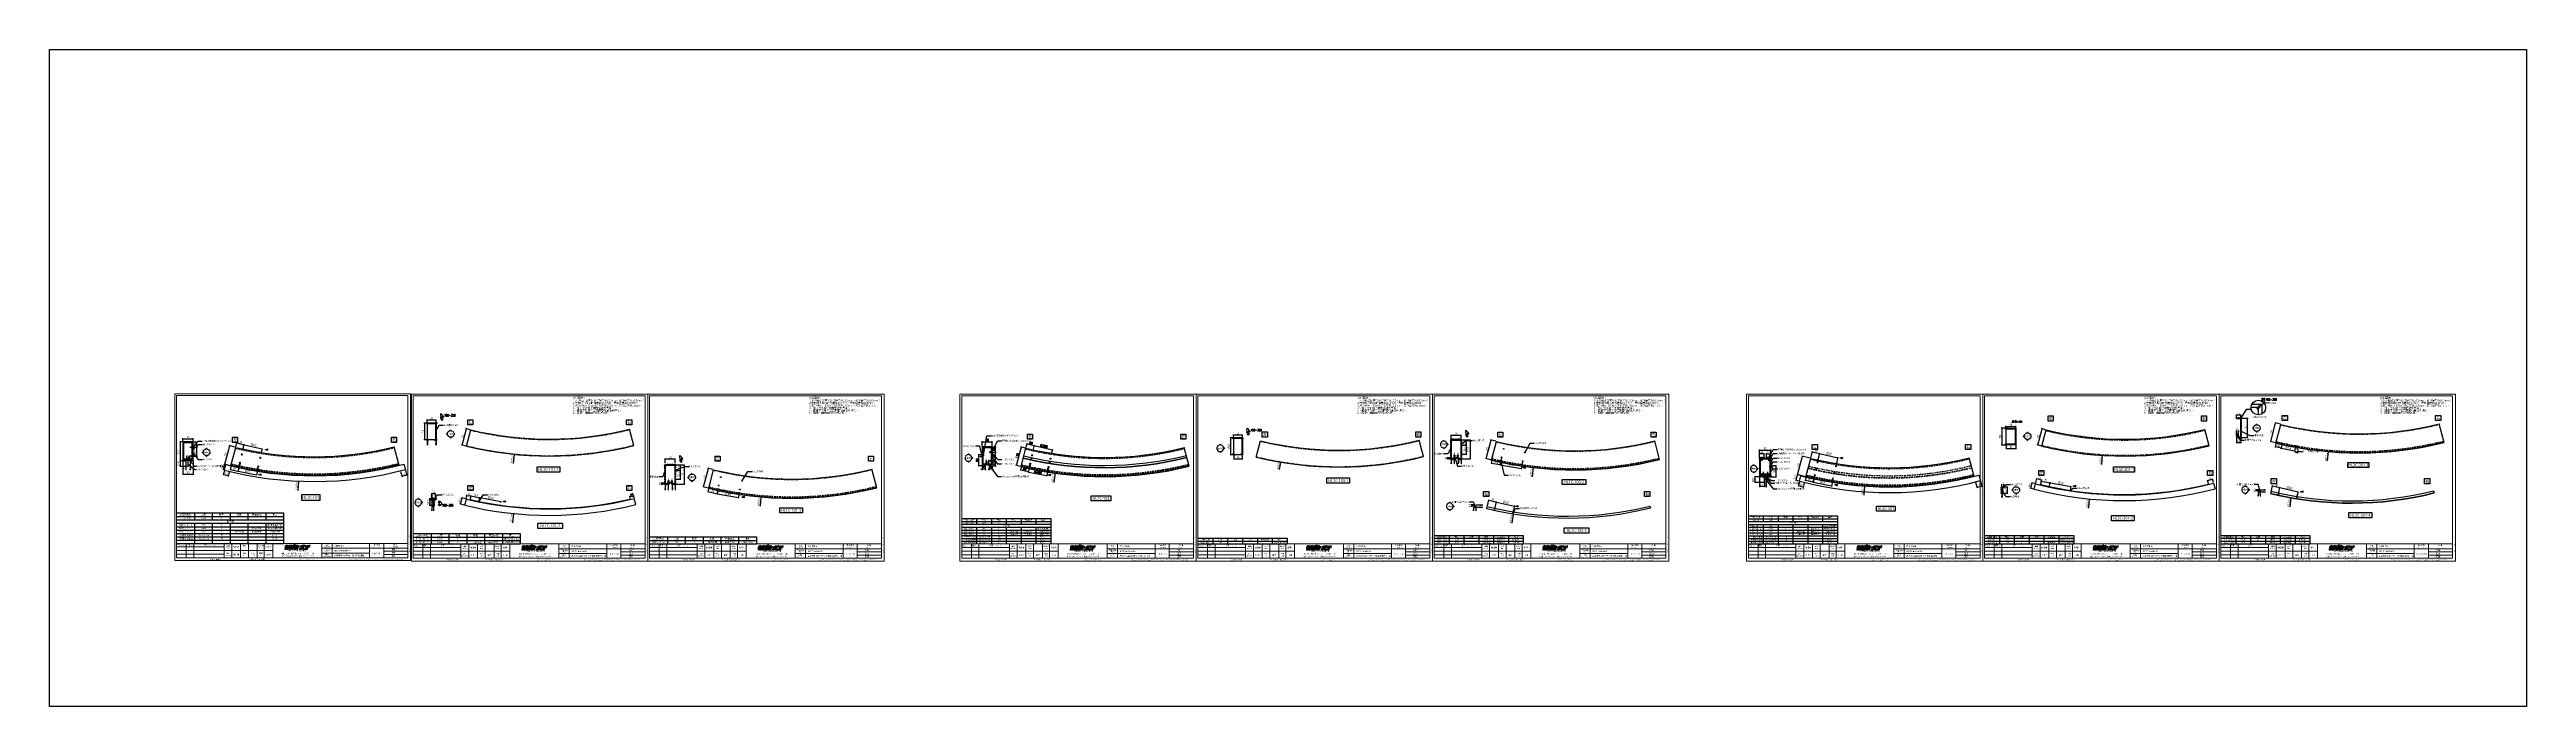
# Model space of a CAD drawing. Extents: x -3378 to 102197, y -3799 to 48702.
# Drawn here: x 7400 to 29416, y -3799 to 2041 of the extents above; entities that cross this region are included whole.
import ezdxf
from ezdxf import colors
from ezdxf.entities.mleader import LeaderData, LeaderLine
from ezdxf.enums import TextEntityAlignment as Align
from ezdxf.math import Vec2, Vec3

# ---------------------------------------------------------------- set-up
doc = ezdxf.new("R2010")
doc.units = 0
doc.set_wipeout_variables(frame=1)
for name, pattern in [('CEN1', [9, 6, -1, 1, -1]), ('CENTER', [2, 1.25, -0.25, 0.25, -0.25]), ('DASH', [0.35, 0.25, -0.1]), ('DASHDOT', [1, 0.5, -0.25, 0, -0.25]), ('HIDDEN', [0.375, 0.25, -0.125])]:
    doc.linetypes.add(name, pattern=pattern)
for name, color, linetype in [('ARR', 6, 'Continuous'), ('BZ_标注', 4, 'Continuous'), ('CENTER', 4, 'CENTER'), ('DIM', 173, 'Continuous'), ('GM_ANNO_LABL', 4, 'Continuous'), ('GM_ANNO_TEXT', 7, 'Continuous'), ('GM_FILL', 253, 'Continuous'), ('剖面線 HATCH', 251, 'Continuous'), ('噴塗面', 6, 'DASHDOT'), ('螺絲 固定五金 FASTENERS', 124, 'Continuous'), ('螺絲、螺栓', 4, 'Continuous'), ('視覺模型鋁擠型暫替', 4, 'Continuous'), ('註解NOTE', 60, 'Continuous'), ('金屬面材 METAL PANEL', 2, 'Continuous'), ('鐵件', 6, 'Continuous'), ('镀锌钢板', 3, 'Continuous'), ('隱藏線 HIDDEN', 8, 'HIDDEN')]:
    doc.layers.add(name, color=color, linetype=linetype)
doc.layers.add('GM_CNST', color=171, linetype='Continuous', lineweight=5, plot=False)
doc.layers.add('GM_SCEW', color=6, linetype='Continuous', lineweight=5)
doc.styles.add('CHINESE', font='ros1.shx', dxfattribs={"width": 0.75, "bigfont": 'hztxt.shx'})
doc.styles.add('GM', font='')
doc.styles.add('GM_ANNO_TEXT', font='simplex.shx', dxfattribs={"width": 0.8})
doc.styles.get("Standard").update_dxf_attribs({"font": 'romans.shx', "bigfont": 'chinese.shx'})
doc.styles.add('TITLE_BLOCK', font='romans.shx', dxfattribs={"width": 0.8, "bigfont": 'stsl.shx'})
doc.styles.get('GM').set_extended_font_data('Microsoft JhengHei')
doc.dimstyles.new('F-05', dxfattribs={"dimscale": 5, "dimtxt": 4, "dimasz": 1, "dimexe": 1, "dimexo": 1, "dimgap": 1, "dimtad": 1, "dimdec": 1, "dimzin": 12, "dimdsep": 46, "dimtxsty": 'CHINESE', "dimblk": 'ARCHTICK', "dimcen": 0, "dimclrd": 4, "dimclre": 4, "dimclrt": 1, "dimadec": 0, "dimazin": 3, "dimtfac": 1, "dimtdec": 1, "dimtix": 1, "dimtofl": 0, "dimtmove": 2, "dimatfit": 3, "dimfxl": 1, "dimtolj": 1, "dimtzin": 0, "dimarcsym": 0})
doc.dimstyles.new('GM_DIM', dxfattribs={"dimscale": 0, "dimtxt": 20, "dimasz": 10, "dimexe": 5, "dimexo": 5, "dimgap": 5, "dimtad": 1, "dimdec": 0, "dimdsep": 46, "dimtxsty": 'GM_ANNO_TEXT', "dimblk": 'ARCHTICK', "dimcen": 0, "dimclrd": 4, "dimclre": 4, "dimclrt": 10, "dimadec": 0, "dimazin": 2, "dimtfac": 1, "dimtdec": 0, "dimtix": 1, "dimtofl": 0, "dimtmove": 2, "dimatfit": 3, "dimfxl": 1.5, "dimarcsym": 1})
pattern_1 = [(180, (615910.7248, 26685.171), (-1e-15, -1.25), [])]
pattern_2 = [(225.01674839, (191869.79445, 621214.32194), (0.4420709054, -0.44181253335), [])]
pattern_3 = [(135, (1103640.83464, -451686.114), (-0.44194173824, -0.44194173824), [])]
pattern_4 = [(225.01674839, (183194.1763, 622830.4293), (0.4420709054, -0.44181253335), [])]
pattern_5 = [(135, (1094965.2165, -450070.00665), (-0.44194173824, -0.44194173824), [])]
pattern_6 = [(225.01674839, (198973.66244, 621170.6235), (0.4420709054, -0.44181253335), [])]
pattern_7 = [(135, (1110744.7026, -451729.81246), (-0.44194173824, -0.44194173824), [])]

# ---------------------------------------------------------------- blocks, each defined once
blk = doc.blocks.new('_ArchTick')
at = {"color": 0, "linetype": 'ByBlock', "const_width": 0.15}
blk.add_lwpolyline([(-0.5, -0.5), (0.5, 0.5)], dxfattribs=at)
blk = doc.blocks.new('*D1320')
at = {"layer": 'Defpoints', "color": 0, "ltscale": 10, "transparency": 16777216}
for p in [(23749, 1270), (23535, -1840)]:
    blk.add_point(p, dxfattribs=at)
at = {"layer": 'DIM', "color": 4, "lineweight": -2, "ltscale": 10, "transparency": 16777216}
blk.add_line((23529, -1922), (23535, -1840), dxfattribs=at)
at = {"layer": 'DIM', "color": 4, "lineweight": -2, "ltscale": 10, "transparency": 16777216, "xscale": 5, "yscale": 5, "zscale": 5, "rotation": 86.06649709148482}
blk.add_blockref('_ArchTick', (23535, -1840), dxfattribs=at)
at = {"layer": 'DIM', "color": 1, "ltscale": 10, "transparency": 16777216, "insert": (23517, -1885), "char_height": 20, "attachment_point": 5, "rotation": 86.0665, "style": 'CHINESE'}
blk.add_mtext('\\A1;R3117.3', dxfattribs=at)
blk = doc.blocks.new('*D1321')
at = {"layer": 'Defpoints', "color": 0, "ltscale": 10, "transparency": 16777216}
for p in [(25109, -1486), (25110, -1331), (25147, -1340)]:
    blk.add_point(p, dxfattribs=at)
at = {"layer": 'DIM', "color": 4, "lineweight": -2, "ltscale": 10, "transparency": 16777216}
for p, q in [((25105, -1484), (25067, -1474)), ((25072, -1476), (25110, -1331)), ((25142, -1339), (25105, -1329))]:
    blk.add_line(p, q, dxfattribs=at)
at = {"layer": 'DIM', "color": 4, "lineweight": -2, "ltscale": 10, "transparency": 16777216, "xscale": 5, "yscale": 5, "zscale": 5}
for p, rotation in [((25072, -1476), 255.4200810597335), ((25110, -1331), 75.42008105973348)]:
    blk.add_blockref('_ArchTick', p, dxfattribs=dict(at, rotation=rotation))
at = {"layer": 'DIM', "color": 1, "ltscale": 10, "transparency": 16777216, "insert": (25076, -1399), "char_height": 20, "attachment_point": 5, "rotation": 75.4201, "style": 'CHINESE'}
blk.add_mtext('\\A1;150', dxfattribs=at)
blk = doc.blocks.new('*U47')
blk.add_hatch(color=256).paths.add_polyline_path([(-4.5, 3), (0, -1.5), (0, 0, -1), (0, 5.9), (0, 7.4)])
at = {"linetype": 'ByBlock', "ltscale": 3}
blk.add_lwpolyline([(0, 0), (0, -0.8)], dxfattribs=at)
at = {"linetype": 'ByBlock'}
blk.add_circle((0, 3), 2.97, dxfattribs=at)
at = {"layer": 'GM_ANNO_TEXT', "style": 'GM'}
blk.add_attdef('圖號', text='', height=1.5, dxfattribs=at).set_placement((0, 3), align=Align.MIDDLE_CENTER)
blk = doc.blocks.new('*D1322')
at = {"layer": 'Defpoints', "color": 0, "ltscale": 10, "transparency": 16777216}
for p in [(25843, 1529), (25648, -1567)]:
    blk.add_point(p, dxfattribs=at)
at = {"layer": 'DIM', "color": 4, "lineweight": -2, "ltscale": 10, "transparency": 16777216}
blk.add_line((25642, -1649), (25648, -1567), dxfattribs=at)
at = {"layer": 'DIM', "color": 4, "lineweight": -2, "ltscale": 10, "transparency": 16777216, "xscale": 5, "yscale": 5, "zscale": 5, "rotation": 86.3843993295865}
blk.add_blockref('_ArchTick', (25648, -1567), dxfattribs=at)
at = {"layer": 'DIM', "color": 1, "ltscale": 10, "transparency": 16777216, "insert": (25630, -1612), "char_height": 20, "attachment_point": 5, "rotation": 86.3844, "style": 'CHINESE'}
blk.add_mtext('\\A1;R3102.2', dxfattribs=at)
blk = doc.blocks.new('*U1276')
blk.add_wipeout([(-6.6, 1.6), (6.6, 1.6), (6.6, -1.6), (-6.6, -1.6)])
blk.add_lwpolyline([(-6.6, 1.6), (6.6, 1.6), (6.6, -1.6), (-6.6, -1.6)], close=True)
at = {"layer": 'GM_ANNO_TEXT', "ltscale": 0.3, "style": 'GM', "flags": 8}
blk.add_attdef('01', text='', height=1.73, dxfattribs=at).set_placement((0, 0), align=Align.MIDDLE_CENTER)
blk = doc.blocks.new('*U1275')
blk.add_wipeout([(-5.9, 1.6), (5.9, 1.6), (5.9, -1.6), (-5.9, -1.6)])
blk.add_lwpolyline([(-5.9, 1.6), (5.9, 1.6), (5.9, -1.6), (-5.9, -1.6)], close=True)
at = {"layer": 'GM_ANNO_TEXT', "ltscale": 0.3, "style": 'GM', "flags": 8}
blk.add_attdef('01', text='', height=1.73, dxfattribs=at).set_placement((0, 0), align=Align.MIDDLE_CENTER)
blk = doc.blocks.new('*D1324')
at = {"layer": 'Defpoints', "color": 0, "ltscale": 10, "transparency": 16777216}
for p in [(24519, -1803), (24562, -1792), (24575, -1840)]:
    blk.add_point(p, dxfattribs=at)
at = {"layer": 'DIM', "color": 4, "lineweight": -2, "ltscale": 10, "transparency": 16777216}
for p, q in [((24520, -1808), (24532, -1856)), ((24531, -1851), (24575, -1840)), ((24563, -1796), (24576, -1845))]:
    blk.add_line(p, q, dxfattribs=at)
at = {"layer": 'DIM', "color": 4, "lineweight": -2, "ltscale": 10, "transparency": 16777216, "xscale": 5, "yscale": 5, "zscale": 5}
for p, rotation in [((24531, -1851), 194.4708803564331), ((24575, -1840), 14.47088035643311)]:
    blk.add_blockref('_ArchTick', p, dxfattribs=dict(at, rotation=rotation))
at = {"layer": 'DIM', "color": 1, "ltscale": 10, "transparency": 16777216, "insert": (24549, -1831), "char_height": 20, "attachment_point": 5, "rotation": 14.4709, "style": 'CHINESE'}
blk.add_mtext('\\A1;45', dxfattribs=at)
blk = doc.blocks.new('*D1325')
at = {"layer": 'Defpoints', "color": 0, "ltscale": 10, "transparency": 16777216}
for p in [(22945, -1838), (22955, -1797), (22999, -1808)]:
    blk.add_point(p, dxfattribs=at)
at = {"layer": 'DIM', "color": 4, "lineweight": -2, "ltscale": 10, "transparency": 16777216}
for p, q in [((22954, -1802), (22943, -1843)), ((22988, -1849), (22945, -1838)), ((22997, -1812), (22987, -1854))]:
    blk.add_line(p, q, dxfattribs=at)
at = {"layer": 'DIM', "color": 4, "lineweight": -2, "ltscale": 10, "transparency": 16777216, "xscale": 5, "yscale": 5, "zscale": 5}
for p, rotation in [((22945, -1838), 165.8931912055115), ((22988, -1849), 345.8931912055115)]:
    blk.add_blockref('_ArchTick', p, dxfattribs=dict(at, rotation=rotation))
at = {"layer": 'DIM', "color": 1, "ltscale": 10, "transparency": 16777216, "insert": (22970, -1829), "char_height": 20, "attachment_point": 5, "rotation": 345.8932, "style": 'CHINESE'}
blk.add_mtext('\\A1;45', dxfattribs=at)
blk = doc.blocks.new('*D1326')
at = {"layer": 'Defpoints', "color": 0, "ltscale": 10, "transparency": 16777216}
for p in [(22980, -1575), (23011, -1759), (23054, -1594)]:
    blk.add_point(p, dxfattribs=at)
at = {"layer": 'DIM', "color": 4, "lineweight": -2, "ltscale": 10, "transparency": 16777216}
for p, q in [((23007, -1758), (22932, -1738)), ((22937, -1739), (22980, -1575)), ((23050, -1593), (22975, -1574))]:
    blk.add_line(p, q, dxfattribs=at)
at = {"layer": 'DIM', "color": 4, "lineweight": -2, "ltscale": 10, "transparency": 16777216, "xscale": 5, "yscale": 5, "zscale": 5}
for p, rotation in [((22937, -1739), 255.3442953957179), ((22980, -1575), 75.34429539571796)]:
    blk.add_blockref('_ArchTick', p, dxfattribs=dict(at, rotation=rotation))
at = {"layer": 'DIM', "color": 1, "ltscale": 10, "transparency": 16777216, "insert": (22944, -1653), "char_height": 20, "attachment_point": 5, "rotation": 75.3443, "style": 'CHINESE'}
blk.add_mtext('\\A1;170', dxfattribs=at)
blk = doc.blocks.new('*D1327')
at = {"layer": 'Defpoints', "color": 0, "ltscale": 10, "transparency": 16777216}
for p in [(22937, -1740), (22967, -1748), (22955, -1797)]:
    blk.add_point(p, dxfattribs=at)
at = {"layer": 'DIM', "color": 4, "lineweight": -2, "ltscale": 10, "transparency": 16777216}
for p, q in [((22924, -1789), (22937, -1740)), ((22962, -1747), (22932, -1739)), ((22950, -1795), (22920, -1788))]:
    blk.add_line(p, q, dxfattribs=at)
at = {"layer": 'DIM', "color": 4, "lineweight": -2, "ltscale": 10, "transparency": 16777216, "xscale": 5, "yscale": 5, "zscale": 5}
for p, rotation in [((22937, -1740), 75.88910720799166), ((22924, -1789), 255.8891072079916)]:
    blk.add_blockref('_ArchTick', p, dxfattribs=dict(at, rotation=rotation))
at = {"layer": 'DIM', "color": 1, "ltscale": 10, "transparency": 16777216, "insert": (22916, -1761), "char_height": 20, "attachment_point": 5, "rotation": 75.8891, "style": 'CHINESE'}
blk.add_mtext('\\A1;50.5', dxfattribs=at)
blk = doc.blocks.new('*D1328')
at = {"layer": 'Defpoints', "color": 0, "ltscale": 10, "transparency": 16777216}
for p in [(23054, -1594), (23119, -1609), (23133, -1551)]:
    blk.add_point(p, dxfattribs=at)
at = {"layer": 'DIM', "color": 4, "lineweight": -2, "ltscale": 10, "transparency": 16777216}
for p, q in [((23055, -1589), (23069, -1531)), ((23068, -1536), (23133, -1551)), ((23121, -1604), (23134, -1546))]:
    blk.add_line(p, q, dxfattribs=at)
at = {"layer": 'DIM', "color": 4, "lineweight": -2, "ltscale": 10, "transparency": 16777216, "xscale": 5, "yscale": 5, "zscale": 5}
for p, rotation in [((23068, -1536), 167.0202895157963), ((23133, -1551), 347.0202895157964)]:
    blk.add_blockref('_ArchTick', p, dxfattribs=dict(at, rotation=rotation))
at = {"layer": 'DIM', "color": 1, "ltscale": 10, "transparency": 16777216, "insert": (23104, -1529), "char_height": 20, "attachment_point": 5, "rotation": 347.0203, "style": 'CHINESE'}
blk.add_mtext('\\A1;80', dxfattribs=at)
blk = doc.blocks.new('*D1329')
at = {"layer": 'Defpoints', "color": 0, "ltscale": 10, "transparency": 16777216}
for p in [(23119, -1609), (23283, -1640), (23295, -1588)]:
    blk.add_point(p, dxfattribs=at)
at = {"layer": 'DIM', "color": 4, "lineweight": -2, "ltscale": 10, "transparency": 16777216}
for p, q in [((23121, -1604), (23134, -1546)), ((23133, -1551), (23295, -1588)), ((23285, -1635), (23297, -1583))]:
    blk.add_line(p, q, dxfattribs=at)
at = {"layer": 'DIM', "color": 4, "lineweight": -2, "ltscale": 10, "transparency": 16777216, "xscale": 5, "yscale": 5, "zscale": 5}
for p, rotation in [((23133, -1551), 167.0768688753769), ((23295, -1588), 347.0768688753769)]:
    blk.add_blockref('_ArchTick', p, dxfattribs=dict(at, rotation=rotation))
at = {"layer": 'DIM', "color": 1, "ltscale": 10, "transparency": 16777216, "insert": (23217, -1555), "char_height": 20, "attachment_point": 5, "rotation": 347.0769, "style": 'CHINESE'}
blk.add_mtext('\\A1;@300', dxfattribs=at)
blk = doc.blocks.new('A$C4E2A2353')
at = {"layer": 'ARR', "color": 0, "linetype": 'CEN1', "ltscale": 0.5}
blk.add_line((43, 0), (-4, 0), dxfattribs=at)
at = {"layer": 'ARR', "color": 0, "linetype": 'ByBlock', "ltscale": 0.3}
for p, q in [((0, -5), (0, 5)), ((3, -2), (3, 3)), ((4, 2), (3, 2)), ((3, 1), (4, -2)), ((5, 3), (4, 2)), ((4, 2), (5, -2)), ((4, 2), (5, -2)), ((5, 2), (5, 3)), ((5, 3), (6, -3)), ((7, 2), (5, 2)), ((5, 2), (6, -2)), ((5, 2), (6, -2)), ((5, 2), (6, -2)), ((8, 2), (7, 3)), ((7, 3), (8, -3)), ((7, 3), (7, 2)), ((7, 2), (8, -2)), ((7, 2), (8, -2)), ((7, 2), (8, -2)), ((9, 2), (8, 2)), ((8, 2), (9, -2)), ((8, 2), (9, -2)), ((10, 3), (9, 2)), ((9, 2), (10, -2)), ((9, 2), (10, -2)), ((10, 2), (10, 3)), ((10, 3), (11, -3)), ((12, 2), (10, 2)), ((10, 2), (11, -2)), ((10, 2), (11, -2)), ((10, 2), (11, -2)), ((13, 2), (12, 3)), ((12, 3), (13, -3)), ((12, 3), (12, 2)), ((12, 2), (13, -2)), ((12, 2), (13, -2)), ((12, 2), (13, -2)), ((14, 2), (13, 2)), ((13, 2), (14, -2)), ((13, 2), (14, -2)), ((15, 2), (14, 3)), ((14, 3), (16, -3)), ((14, 3), (14, 2)), ((14, 2), (15, -2)), ((14, 2), (15, -2)), ((17, 2), (15, 2)), ((15, 2), (16, -2)), ((15, 2), (16, -2)), ((15, 2), (16, -2)), ((18, 2), (17, 3)), ((17, 3), (18, -3)), ((17, 3), (17, 2)), ((17, 2), (17, -2)), ((17, 2), (18, -2)), ((17, 2), (18, -2)), ((19, 2), (18, 2)), ((18, 2), (18, -2)), ((18, 2), (18, -2)), ((20, 2), (19, 3)), ((19, 3), (21, -3)), ((19, 3), (19, 2)), ((19, 2), (20, -2)), ((19, 2), (20, -2)), ((21, 2), (20, 2)), ((20, 2), (21, -2)), ((20, 2), (21, -2)), ((20, 2), (20, -2)), ((22, 3), (21, 2)), ((22, 3), (21, 2)), ((21, 2), (22, -2)), ((21, 2), (22, -2)), ((21, 2), (22, -2)), ((21, 2), (22, -2)), ((22, 2), (22, 3)), ((22, 3), (23, -3)), ((22, 2), (22, 3)), ((22, 3), (23, -3)), ((24, 2), (22, 2)), ((22, 2), (23, -2)), ((24, 2), (22, 2)), ((22, 2), (23, -2)), ((22, 2), (23, -2)), ((22, 2), (23, -2)), ((22, 2), (23, -2)), ((22, 2), (23, -2)), ((25, 2), (24, 3)), ((24, 3), (25, -3)), ((24, 3), (24, 2)), ((25, 2), (24, 3)), ((24, 3), (25, -3)), ((24, 3), (24, 2)), ((24, 2), (25, -2)), ((24, 2), (25, -2)), ((24, 2), (25, -2)), ((24, 2), (25, -2)), ((24, 2), (25, -2)), ((24, 2), (25, -2)), ((26, 2), (25, 2)), ((25, 2), (26, -2)), ((26, 2), (25, 2)), ((25, 2), (26, -2)), ((25, 2), (26, -2)), ((25, 2), (26, -2)), ((27, 3), (26, 2)), ((27, 3), (26, 2)), ((26, 2), (27, -2)), ((26, 2), (27, -2)), ((26, 2), (27, -2)), ((26, 2), (27, -2)), ((27, 2), (27, 3)), ((27, 3), (28, -3)), ((27, 2), (27, 3)), ((27, 3), (28, -3)), ((29, 1), (27, 2)), ((27, 2), (28, -2)), ((27, 2), (28, -2)), ((27, 2), (28, -2)), ((27, 2), (28, -2)), ((27, 2), (28, -2)), ((27, 2), (28, -2)), ((30, 1), (29, 2)), ((29, 2), (30, -2)), ((29, 2), (29, 1)), ((29, 1), (30, -1)), ((30, 1), (30, -1)), ((32, 0), (30, 1)), ((32, 0), (32, 0)), ((3, -1), (3, -3)), ((3, -3), (4, -2)), ((3, -2), (3, -3)), ((4, -2), (5, -2)), ((5, -2), (6, -3)), ((6, -2), (8, -2)), ((6, -3), (6, -2)), ((8, -3), (9, -2)), ((8, -2), (8, -3)), ((9, -2), (10, -2)), ((10, -2), (11, -3)), ((11, -2), (13, -2)), ((11, -3), (11, -2)), ((13, -3), (14, -2)), ((13, -2), (13, -3)), ((14, -2), (15, -2)), ((15, -2), (16, -3)), ((16, -2), (17, -2)), ((16, -3), (16, -2)), ((17, -2), (18, -3)), ((18, -2), (20, -2)), ((18, -3), (18, -2)), ((20, -2), (21, -3)), ((21, -2), (22, -2)), ((21, -3), (21, -2)), ((22, -2), (23, -3)), ((22, -2), (23, -3)), ((23, -2), (25, -2)), ((23, -3), (23, -2)), ((23, -2), (25, -2)), ((23, -3), (23, -2)), ((25, -3), (26, -2)), ((25, -2), (25, -3)), ((25, -3), (26, -2)), ((25, -2), (25, -3)), ((26, -2), (27, -2)), ((26, -2), (27, -2)), ((27, -2), (28, -3)), ((27, -2), (28, -3)), ((28, -2), (30, -1)), ((28, -3), (28, -2)), ((28, -3), (28, -2)), ((30, -1), (32, 0)), ((30, -2), (30, -1)), ((30, -1), (30, -2)), ((32, 0), (32, 0))]:
    blk.add_line(p, q, dxfattribs=at)
blk.add_lwpolyline([(3, 3), (0, 5), (0, 5), (0, -5), (0, -5), (3, -2)], dxfattribs=at)
blk.add_lwpolyline([(0, -2, 0.048054), (3, -1, 0.292428), (3, 0, 0.292428), (3, 1, 0.048054), (0, 2, 0.048054)], format="xyb", dxfattribs=at)
blk = doc.blocks.new('*U920')
at = {"layer": '螺絲、螺栓', "color": 0, "linetype": 'ByBlock', "xscale": -1, "rotation": 180}
blk.add_blockref('A$C4E2A2353', (0, 0), dxfattribs=at)
blk = doc.blocks.new('*D1330')
at = {"layer": 'Defpoints', "color": 0, "ltscale": 10, "transparency": 16777216}
for p in [(23011, -1760), (23075, -1802), (23081, -1775)]:
    blk.add_point(p, dxfattribs=at)
at = {"layer": 'DIM', "color": 4, "lineweight": -2, "ltscale": 10, "transparency": 16777216}
for p, q in [((23010, -1765), (23004, -1792)), ((23005, -1787), (23075, -1802)), ((23080, -1780), (23074, -1807))]:
    blk.add_line(p, q, dxfattribs=at)
at = {"layer": 'DIM', "color": 4, "lineweight": -2, "ltscale": 10, "transparency": 16777216, "xscale": 5, "yscale": 5, "zscale": 5}
for p, rotation in [((23005, -1787), 167.4440055240021), ((23075, -1802), 347.444005524002)]:
    blk.add_blockref('_ArchTick', p, dxfattribs=dict(at, rotation=rotation))
at = {"layer": 'DIM', "color": 1, "ltscale": 10, "transparency": 16777216, "insert": (23044, -1780), "char_height": 20, "attachment_point": 5, "rotation": 347.444, "style": 'CHINESE'}
blk.add_mtext('\\A1;80', dxfattribs=at)
blk = doc.blocks.new('*D1331')
at = {"layer": 'Defpoints', "color": 0, "ltscale": 10, "transparency": 16777216}
for p in [(23081, -1775), (23239, -1838), (23245, -1806)]:
    blk.add_point(p, dxfattribs=at)
at = {"layer": 'DIM', "color": 4, "lineweight": -2, "ltscale": 10, "transparency": 16777216}
for p, q in [((23081, -1780), (23075, -1811)), ((23075, -1806), (23239, -1838)), ((23244, -1811), (23238, -1843))]:
    blk.add_line(p, q, dxfattribs=at)
at = {"layer": 'DIM', "color": 4, "lineweight": -2, "ltscale": 10, "transparency": 16777216, "xscale": 5, "yscale": 5, "zscale": 5}
for p, rotation in [((23075, -1806), 169.1711594727385), ((23239, -1838), 349.1711594727384)]:
    blk.add_blockref('_ArchTick', p, dxfattribs=dict(at, rotation=rotation))
at = {"layer": 'DIM', "color": 1, "ltscale": 10, "transparency": 16777216, "insert": (23160, -1807), "char_height": 20, "attachment_point": 5, "rotation": 349.1712, "style": 'CHINESE'}
blk.add_mtext('\\A1;@300', dxfattribs=at)
blk = doc.blocks.new('m6六角自攻(平面)')
at = {"linetype": 'CENTER'}
for p, q in [((8, 0), (-8, 0)), ((0, -8), (0, 8))]:
    blk.add_line(p, q, dxfattribs=at)
blk.add_lwpolyline([(0, 5), (4, 2), (4, -2), (0, -5), (-4, -2), (-4, 2)], close=True)
blk.add_circle((0, 0), 5.5)
blk = doc.blocks.new('*u927')
at = {"layer": 'CENTER', "color": 0, "ltscale": 5}
blk.add_line((28, 0), (-4, 0), dxfattribs=at)
at = {"layer": '螺絲、螺栓', "color": 0, "linetype": 'ByBlock', "ltscale": 0.2}
for p, q in [((0, 5), (0, -5)), ((3, 2), (3, -2)), ((3, 2), (5, 2)), ((5, 3), (6, -3)), ((6, 2), (8, 2)), ((8, 3), (9, -3)), ((9, 2), (11, 2)), ((11, 3), (13, -3)), ((12, 2), (14, 2)), ((15, 3), (16, -3)), ((17, 2), (15, 2)), ((18, 3), (25, 0)), ((18, 3), (19, -3)), ((3, -2), (6, -2)), ((7, -2), (9, -2)), ((10, -2), (12, -2)), ((13, -2), (15, -2)), ((16, -2), (18, -2)), ((25, 0), (20, -2))]:
    blk.add_line(p, q, dxfattribs=at)
blk.add_lwpolyline([(3, -2), (0, -5), (0, -5), (0, 5), (0, 5), (3, 2)], dxfattribs=at)
blk.add_lwpolyline([(0, 2, -0.048054), (3, 1, -0.292428), (3, 0, -0.292428), (3, -1, -0.048054), (0, -2, -0.048054)], format="xyb", dxfattribs=at)
for points in [[(6, -3), (6, -2), (5, 2), (5, 3), (5, 3), (6, 2), (7, -2), (7, -3)], [(9, -3), (9, -2), (8, 2), (8, 3), (8, 3), (9, 2), (10, -2), (10, -3)], [(13, -3), (12, -2), (11, 2), (11, 3), (12, 3), (12, 2), (13, -2), (13, -3)], [(16, -3), (15, -2), (14, 2), (15, 3), (15, 3), (15, 2), (16, -2), (16, -3)], [(19, -3), (18, -2), (17, 2), (18, 3), (18, 3), (18, 2), (20, -2), (19, -3)]]:
    blk.add_lwpolyline(points, close=True, dxfattribs=at)
blk.add_arc((25, 0), 0.252, 292.1627, 69.4623, dxfattribs=at)
blk = doc.blocks.new('*U929')
blk.add_blockref('*u927', (0, 0))
blk = doc.blocks.new('*D1332')
at = {"layer": 'Defpoints', "color": 0, "ltscale": 10, "transparency": 16777216}
for p in [(22600, -1552), (22600, -1590), (22640, -1587)]:
    blk.add_point(p, dxfattribs=at)
at = {"layer": 'DIM', "color": 4, "lineweight": -2, "ltscale": 10, "transparency": 16777216}
for p, q in [((22600, -1585), (22600, -1547)), ((22640, -1552), (22600, -1552)), ((22640, -1582), (22640, -1547))]:
    blk.add_line(p, q, dxfattribs=at)
at = {"layer": 'DIM', "color": 4, "lineweight": -2, "ltscale": 10, "transparency": 16777216, "xscale": 5, "yscale": 5, "zscale": 5, "rotation": 180}
blk.add_blockref('_ArchTick', (22600, -1552), dxfattribs=at)
at = {"layer": 'DIM', "color": 4, "lineweight": -2, "ltscale": 10, "transparency": 16777216, "xscale": 5, "yscale": 5, "zscale": 5}
blk.add_blockref('_ArchTick', (22640, -1552), dxfattribs=at)
at = {"layer": 'DIM', "color": 1, "ltscale": 10, "transparency": 16777216, "insert": (22620, -1537), "char_height": 20, "attachment_point": 5, "style": 'CHINESE'}
blk.add_mtext('\\A1;40', dxfattribs=at)
blk = doc.blocks.new('*D1333')
at = {"layer": 'Defpoints', "color": 0, "ltscale": 10, "transparency": 16777216}
for p in [(22660, -1587), (22700, -1552), (22700, -1590)]:
    blk.add_point(p, dxfattribs=at)
at = {"layer": 'DIM', "color": 4, "lineweight": -2, "ltscale": 10, "transparency": 16777216}
for p, q in [((22660, -1582), (22660, -1547)), ((22660, -1552), (22700, -1552)), ((22700, -1585), (22700, -1547))]:
    blk.add_line(p, q, dxfattribs=at)
at = {"layer": 'DIM', "color": 4, "lineweight": -2, "ltscale": 10, "transparency": 16777216, "xscale": 5, "yscale": 5, "zscale": 5, "rotation": 180}
blk.add_blockref('_ArchTick', (22660, -1552), dxfattribs=at)
at = {"layer": 'DIM', "color": 4, "lineweight": -2, "ltscale": 10, "transparency": 16777216, "xscale": 5, "yscale": 5, "zscale": 5}
blk.add_blockref('_ArchTick', (22700, -1552), dxfattribs=at)
at = {"layer": 'DIM', "color": 1, "ltscale": 10, "transparency": 16777216, "insert": (22680, -1537), "char_height": 20, "attachment_point": 5, "style": 'CHINESE'}
blk.add_mtext('\\A1;40', dxfattribs=at)
blk = doc.blocks.new('*D1334')
at = {"layer": 'Defpoints', "color": 0, "ltscale": 10, "transparency": 16777216}
for p in [(22700, -1520), (22600, -1590), (22700, -1590)]:
    blk.add_point(p, dxfattribs=at)
at = {"layer": 'DIM', "color": 4, "lineweight": -2, "ltscale": 10, "transparency": 16777216}
for p, q in [((22600, -1585), (22600, -1515)), ((22600, -1520), (22700, -1520)), ((22700, -1585), (22700, -1515))]:
    blk.add_line(p, q, dxfattribs=at)
at = {"layer": 'DIM', "color": 4, "lineweight": -2, "ltscale": 10, "transparency": 16777216, "xscale": 5, "yscale": 5, "zscale": 5, "rotation": 180}
blk.add_blockref('_ArchTick', (22600, -1520), dxfattribs=at)
at = {"layer": 'DIM', "color": 4, "lineweight": -2, "ltscale": 10, "transparency": 16777216, "xscale": 5, "yscale": 5, "zscale": 5}
blk.add_blockref('_ArchTick', (22700, -1520), dxfattribs=at)
at = {"layer": 'DIM', "color": 1, "ltscale": 10, "transparency": 16777216, "insert": (22650, -1505), "char_height": 20, "attachment_point": 5, "style": 'CHINESE'}
blk.add_mtext('\\A1;100', dxfattribs=at)
blk = doc.blocks.new('*D1335')
at = {"layer": 'Defpoints', "color": 0, "ltscale": 10, "transparency": 16777216}
for p in [(22603, -1757), (22558, -1807), (22639, -1807)]:
    blk.add_point(p, dxfattribs=at)
at = {"layer": 'DIM', "color": 4, "lineweight": -2, "ltscale": 10, "transparency": 16777216}
for p, q in [((22598, -1757), (22553, -1757)), ((22558, -1757), (22558, -1807)), ((22634, -1807), (22553, -1807))]:
    blk.add_line(p, q, dxfattribs=at)
at = {"layer": 'DIM', "color": 4, "lineweight": -2, "ltscale": 10, "transparency": 16777216, "xscale": 5, "yscale": 5, "zscale": 5}
for p, rotation in [((22558, -1757), 90), ((22558, -1807), 270)]:
    blk.add_blockref('_ArchTick', p, dxfattribs=dict(at, rotation=rotation))
at = {"layer": 'DIM', "color": 1, "ltscale": 10, "transparency": 16777216, "insert": (22543, -1782), "char_height": 20, "attachment_point": 5, "rotation": 90, "style": 'CHINESE'}
blk.add_mtext('\\A1;50.5', dxfattribs=at)
blk = doc.blocks.new('_Dot')
at = {"color": 0, "linetype": 'ByBlock', "lineweight": -2}
blk.add_line((-0.5, 0), (-1, 0), dxfattribs=at)
at = {"color": 0, "linetype": 'ByBlock', "const_width": 0.5}
blk.add_lwpolyline([(-0.25, 0, 1), (0.25, 0, 1)], format="xyb", close=True, dxfattribs=at)
blk = doc.blocks.new('玻璃飾條01')
at = {"layer": '金屬面材 METAL PANEL', "linetype": 'Continuous'}
blk.add_lwpolyline([(50, -19), (50, -4), (0, -4), (0, 0), (51, 0, -0.414214), (54, -3), (54, -19), (50, -19)], format="xyb", dxfattribs=at)
blk = doc.blocks.new('M5x16圓頭自攻')
at = {"layer": 'ARR', "color": 0, "linetype": 'CENTER', "ltscale": 0.87}
blk.add_line((18, 0), (-5, 0), dxfattribs=at)
at = {"layer": 'ARR', "color": 0, "linetype": 'ByBlock', "ltscale": 0.3}
for p, q in [((-2, -4), (-2, 4)), ((2, 2), (1, 2)), ((1, 2), (2, -2)), ((0, 2), (1, 2)), ((2, 2), (3, -2)), ((3, 2), (3, 2)), ((4, 2), (5, -2)), ((5, 2), (4, 2)), ((5, 2), (6, -2)), ((7, 2), (6, 2)), ((7, 2), (8, -2)), ((9, 2), (8, 2)), ((8, 2), (8, 2)), ((9, 2), (10, -1)), ((14, 2), (9, 2)), ((16, 0), (14, 2)), ((16, 0), (16, 0)), ((16, 0), (16, 0)), ((2, -2), (3, -2)), ((4, -2), (4, -2)), ((5, -2), (6, -2)), ((7, -2), (8, -2)), ((9, -2), (13, -2)), ((16, 0), (14, -2)), ((16, 0), (16, 0))]:
    blk.add_line(p, q, dxfattribs=at)
blk.add_lwpolyline([(-3, -1, 0.134476), (-2, -4), (-1, -4, 0.198912), (0, -4), (0, -4, 0.198912), (0, -4), (0, 4, 0.198912), (0, 4), (0, 4, 0.198912), (-1, 4), (-2, 4, 0.134562), (-3, 0), (-2, 0), (-2, -1), (-3, -1)], format="xyb", dxfattribs=at)
blk.add_lwpolyline([(1, 2), (2, -2), (2, -2), (2, -2), (1, -2), (0, 2), (0, 2)], dxfattribs=at)
for points in [[(3, -2), (3, -2), (2, 2), (2, 2), (2, 2), (3, 2), (4, -2), (3, -2)], [(5, -2), (4, -2), (3, 2), (4, 2), (4, 2), (4, 2), (5, -2), (5, -2)], [(6, -2), (6, -2), (5, 2), (5, 2), (6, 2), (6, 2), (7, -2), (7, -2)], [(8, -2), (8, -2), (7, 2), (7, 2), (7, 2), (8, 2), (9, -2), (8, -2)], [(9, 2), (9, 2), (10, -1), (9, 2), (9, 2)]]:
    blk.add_lwpolyline(points, close=True, dxfattribs=at)
for centre, radius, start, end in [((1, 3), 0.874, 220.3388, 257.7802), ((11, 0), 1.2, 56.152, 236.152), ((15, 7), 7.01, 241.6458, 278.008), ((16, 2), 1.82, 168.8617, 267.6865), ((16, 0), 0.05, 0, 90), ((1, -3), 1.44, 84.7312, 144.22), ((14, 5), 7.01, 241.6458, 274.9541), ((16, 0), 0.05, 270, 0)]:
    blk.add_arc(centre, radius, start, end, dxfattribs=at)
blk = doc.blocks.new('*U255')
blk.add_blockref('M5x16圓頭自攻', (0, 0))
blk = doc.blocks.new('*D1336')
at = {"layer": 'Defpoints', "color": 0, "ltscale": 10, "transparency": 16777216}
for p in [(24752, -1475), (24791, -1325), (24791, -1475)]:
    blk.add_point(p, dxfattribs=at)
at = {"layer": 'DIM', "color": 4, "lineweight": -2, "ltscale": 10, "transparency": 16777216}
for p, q in [((24786, -1325), (24747, -1325)), ((24786, -1475), (24747, -1475)), ((24752, -1325), (24752, -1475))]:
    blk.add_line(p, q, dxfattribs=at)
at = {"layer": 'DIM', "color": 4, "lineweight": -2, "ltscale": 10, "transparency": 16777216, "xscale": 5, "yscale": 5, "zscale": 5}
for p, rotation in [((24752, -1325), 90), ((24752, -1475), 270)]:
    blk.add_blockref('_ArchTick', p, dxfattribs=dict(at, rotation=rotation))
at = {"layer": 'DIM', "color": 1, "ltscale": 10, "transparency": 16777216, "insert": (24737, -1400), "char_height": 20, "attachment_point": 5, "rotation": 90, "style": 'CHINESE'}
blk.add_mtext('\\A1;150', dxfattribs=at)
blk = doc.blocks.new('*D1337')
at = {"layer": 'Defpoints', "color": 0, "ltscale": 10, "transparency": 16777216}
for p in [(22697, -1757), (22703, -1658), (22744, -1757)]:
    blk.add_point(p, dxfattribs=at)
at = {"layer": 'DIM', "color": 4, "lineweight": -2, "ltscale": 10, "transparency": 16777216}
for p, q in [((22702, -1757), (22749, -1757)), ((22708, -1658), (22749, -1658)), ((22744, -1658), (22744, -1757))]:
    blk.add_line(p, q, dxfattribs=at)
at = {"layer": 'DIM', "color": 4, "lineweight": -2, "ltscale": 10, "transparency": 16777216, "xscale": 5, "yscale": 5, "zscale": 5}
for p, rotation in [((22744, -1658), 90), ((22744, -1757), 270)]:
    blk.add_blockref('_ArchTick', p, dxfattribs=dict(at, rotation=rotation))
at = {"layer": 'DIM', "color": 1, "ltscale": 10, "transparency": 16777216, "insert": (22729, -1707), "char_height": 20, "attachment_point": 5, "rotation": 90, "style": 'CHINESE'}
blk.add_mtext('\\A1;99', dxfattribs=at)
blk = doc.blocks.new('grtgr')
for radius in [1.58, 1.28, 0.984, 0.684]:
    blk.add_arc((-2.1, -2.1), radius, 180, 270)
at = {"layer": '金屬面材 METAL PANEL'}
blk.add_lwpolyline([(-2.1, -2.8), (-0.6, -1.3, 0.957839), (-1.3, -0.6), (-2.8, -2.1)], format="xyb", dxfattribs=at)
blk = doc.blocks.new('*D1338')
at = {"layer": 'Defpoints', "color": 0, "ltscale": 10, "transparency": 16777216}
for p in [(24791, -1475), (24878, -1472), (24878, -1506)]:
    blk.add_point(p, dxfattribs=at)
at = {"layer": 'DIM', "color": 4, "lineweight": -2, "ltscale": 10, "transparency": 16777216}
for p, q in [((24791, -1480), (24791, -1511)), ((24791, -1506), (24878, -1506)), ((24878, -1477), (24878, -1511))]:
    blk.add_line(p, q, dxfattribs=at)
at = {"layer": 'DIM', "color": 4, "lineweight": -2, "ltscale": 10, "transparency": 16777216, "xscale": 5, "yscale": 5, "zscale": 5, "rotation": 180}
blk.add_blockref('_ArchTick', (24791, -1506), dxfattribs=at)
at = {"layer": 'DIM', "color": 4, "lineweight": -2, "ltscale": 10, "transparency": 16777216, "xscale": 5, "yscale": 5, "zscale": 5}
blk.add_blockref('_ArchTick', (24878, -1506), dxfattribs=at)
at = {"layer": 'DIM', "color": 1, "ltscale": 10, "transparency": 16777216, "insert": (24835, -1491), "char_height": 20, "attachment_point": 5, "style": 'CHINESE'}
blk.add_mtext('\\A1;87', dxfattribs=at)
blk = doc.blocks.new('*D1339')
at = {"layer": 'Defpoints', "color": 0, "ltscale": 10, "transparency": 16777216}
for p in [(22643, -1807), (22658, -1807), (22658, -1844)]:
    blk.add_point(p, dxfattribs=at)
at = {"layer": 'DIM', "color": 4, "lineweight": -2, "ltscale": 10, "transparency": 16777216}
for p, q in [((22643, -1844), (22638, -1844)), ((22643, -1812), (22643, -1849)), ((22658, -1812), (22658, -1849)), ((22658, -1844), (22663, -1844))]:
    blk.add_line(p, q, dxfattribs=at)
at = {"layer": 'DIM', "color": 4, "lineweight": -2, "ltscale": 10, "transparency": 16777216, "xscale": 5, "yscale": 5, "zscale": 5}
blk.add_blockref('_ArchTick', (22643, -1844), dxfattribs=at)
at = {"layer": 'DIM', "color": 4, "lineweight": -2, "ltscale": 10, "transparency": 16777216, "xscale": 5, "yscale": 5, "zscale": 5, "rotation": 180}
blk.add_blockref('_ArchTick', (22658, -1844), dxfattribs=at)
at = {"layer": 'DIM', "color": 1, "ltscale": 10, "transparency": 16777216, "insert": (22650, -1829), "char_height": 20, "attachment_point": 5, "style": 'CHINESE'}
blk.add_mtext('\\A1;15', dxfattribs=at)
blk = doc.blocks.new('*D1340')
at = {"layer": 'Defpoints', "color": 0, "ltscale": 10, "transparency": 16777216}
for p in [(22600, -1754), (22600, -1844), (22643, -1807)]:
    blk.add_point(p, dxfattribs=at)
at = {"layer": 'DIM', "color": 4, "lineweight": -2, "ltscale": 10, "transparency": 16777216}
for p, q in [((22600, -1759), (22600, -1849)), ((22643, -1844), (22600, -1844)), ((22643, -1812), (22643, -1849))]:
    blk.add_line(p, q, dxfattribs=at)
at = {"layer": 'DIM', "color": 4, "lineweight": -2, "ltscale": 10, "transparency": 16777216, "xscale": 5, "yscale": 5, "zscale": 5, "rotation": 180}
blk.add_blockref('_ArchTick', (22600, -1844), dxfattribs=at)
at = {"layer": 'DIM', "color": 4, "lineweight": -2, "ltscale": 10, "transparency": 16777216, "xscale": 5, "yscale": 5, "zscale": 5}
blk.add_blockref('_ArchTick', (22643, -1844), dxfattribs=at)
at = {"layer": 'DIM', "color": 1, "ltscale": 10, "transparency": 16777216, "insert": (22622, -1829), "char_height": 20, "attachment_point": 5, "style": 'CHINESE'}
blk.add_mtext('\\A1;42.5', dxfattribs=at)
blk = doc.blocks.new('*D1341')
at = {"layer": 'Defpoints', "color": 0, "ltscale": 10, "transparency": 16777216}
for p in [(24878, -1310), (24788, -1332), (24878, -1328)]:
    blk.add_point(p, dxfattribs=at)
at = {"layer": 'DIM', "color": 4, "lineweight": -2, "ltscale": 10, "transparency": 16777216}
for p, q in [((24788, -1327), (24788, -1305)), ((24788, -1310), (24878, -1310)), ((24878, -1323), (24878, -1305))]:
    blk.add_line(p, q, dxfattribs=at)
at = {"layer": 'DIM', "color": 4, "lineweight": -2, "ltscale": 10, "transparency": 16777216, "xscale": 5, "yscale": 5, "zscale": 5, "rotation": 180}
blk.add_blockref('_ArchTick', (24788, -1310), dxfattribs=at)
at = {"layer": 'DIM', "color": 4, "lineweight": -2, "ltscale": 10, "transparency": 16777216, "xscale": 5, "yscale": 5, "zscale": 5}
blk.add_blockref('_ArchTick', (24878, -1310), dxfattribs=at)
at = {"layer": 'DIM', "color": 1, "ltscale": 10, "transparency": 16777216, "insert": (24833, -1295), "char_height": 20, "attachment_point": 5, "style": 'CHINESE'}
blk.add_mtext('\\A1;90', dxfattribs=at)
blk = doc.blocks.new('TK')
at = {"linetype": 'Continuous', "lineweight": 0, "ltscale": 2}
h = blk.add_hatch(color=152, dxfattribs=at)
edge = h.paths.add_edge_path()
edge.add_arc((199.4, 22.7), 4.21, 101.1284, 107.9077)
edge.add_arc((199.1, 23.7), 3.19, 107.9077, 116.2626)
edge.add_arc((198.9, 24), 2.83, 116.2626, 125.1546)
edge.add_arc((198.7, 24.3), 2.44, 125.1546, 135.085)
edge.add_arc((199.2, 23.9), 3.08, 135.085, 142.0702)
edge.add_arc((198.4, 24.4), 2.16, 142.0701, 151.1802)
edge.add_arc((198.6, 24.4), 2.34, 151.1802, 159.8813)
edge.add_arc((200.4, 23.7), 4.21, 159.8813, 165.4867)
edge.add_arc((199.1, 24), 2.93, 165.4867, 179.8809)
edge.add_arc((197.6, 24), 1.39, 179.8808, 205.0265)
edge.add_arc((197.4, 24), 1.25, 205.0265, 231.9029)
edge.add_arc((198, 24.7), 2.13, 231.9029, 249.9107)
edge.add_arc((197.8, 24.2), 1.62, 249.9107, 264.4776)
edge.add_arc((198.8, 34.1), 11.5, 264.4777, 267.8971)
edge.add_arc((198.8, 34.6), 12, 267.8972, 271.5223)
edge.add_arc((198.9, 31.1), 8.62, 271.5224, 276.1824)
edge.add_arc((197.9, 40.3), 17.8, 276.1824, 277.8845)
edge.add_arc((197.3, 44.5), 22, 277.8844, 279.3333)
edge.add_arc((190.2, 87.4), 65.6, 279.3332, 279.7978)
edge.add_arc((201.4, 23), 0.139, 279.7978, 315)
edge.add_arc((201.4, 22.9), 0.0797, 314.9999, 347.722)
edge.add_arc((-1636.1, 422.8), 1880.7, 347.7219, 347.7535)
edge.add_arc((-509.5, 178.3), 727.7, 347.7535, 347.8328)
edge.add_arc((201.4, 25), 0.539, 347.8329, 360)
edge.add_arc((201.9, 25), 0.0194, 360, 447.7768)
edge.add_arc((198.6, -59.9), 85, 87.7768, 88.0397)
edge.add_arc((200.8, 4.1), 21, 88.0397, 89.2649)
edge.add_arc((200.6, -16.5), 41.6, 89.265, 90)
edge.add_arc((200.6, -108.1), 133.1, 90, 90.4521)
edge.add_arc((199.5, 24.2), 0.869, 90.4521, 106.5425)
edge.add_arc((199.3, 24.8), 0.185, 106.5425, 159.0653)
edge.add_arc((200.7, 24.3), 1.67, 159.0653, 169.49)
edge.add_arc((193.3, 25.7), 5.85, 348.5612, 349.49, ccw=False)
edge.add_arc((192.4, 25.9), 6.76, 347.7275, 348.5611, ccw=False)
edge.add_arc((193.1, 25.7), 6.05, 346.8917, 347.7275, ccw=False)
edge.add_arc((197.7, 24.6), 1.3, 344.2749, 346.8916, ccw=False)
edge.add_arc((199.1, 24.3), 0.0704, 164.275, 213.3143)
edge.add_arc((199.1, 24.3), 0.0819, 213.3143, 257.1353)
edge.add_arc((199.2, 24.8), 0.613, 257.1352, 268.8525)
edge.add_arc((199.5, 39.3), 15.1, 268.8525, 270)
edge.add_line((199.5, 24.2), (200, 24.2))
edge.add_line((200, 24.2), (199.9, 23.9))
edge.add_arc((198.7, 24.1), 1.29, 339.6626, 350.8313, ccw=False)
edge.add_arc((199.6, 23.7), 0.269, 303.9121, 339.6626, ccw=False)
edge.add_arc((199.5, 23.9), 0.428, 277.8954, 303.912, ccw=False)
edge.add_arc((199, 28), 4.57, 273.3131, 277.8954, ccw=False)
edge.add_arc((199.1, 26.2), 2.74, 261.4715, 273.3131, ccw=False)
edge.add_arc((198.8, 24.2), 0.789, 231.5588, 261.4715, ccw=False)
edge.add_arc((198.7, 24.1), 0.634, 197.1761, 231.5589, ccw=False)
edge.add_arc((199.6, 24.4), 1.56, 179.6166, 197.1761, ccw=False)
edge.add_arc((200.2, 24.4), 2.23, 166.8364, 179.6166, ccw=False)
edge.add_arc((199.7, 24.5), 1.68, 151.0426, 166.8364, ccw=False)
edge.add_arc((199.5, 24.6), 1.49, 134.185, 151.0426, ccw=False)
edge.add_arc((199.5, 24.7), 1.4, 116.4881, 134.1849, ccw=False)
edge.add_arc((199.6, 24.4), 1.67, 102.1343, 116.488, ccw=False)
edge.add_arc((199.5, 24.9), 1.15, 83.1746, 102.1342, ccw=False)
edge.add_arc((199.5, 25.2), 0.846, 60.6325, 83.1746, ccw=False)
edge.add_arc((199.7, 25.5), 0.553, 29.6417, 60.6325, ccw=False)
edge.add_line((200.2, 25.8), (200.3, 25.6))
edge.add_line((200.3, 25.6), (201.2, 25.6))
edge.add_line((201.2, 25.6), (202.1, 25.6))
edge.add_line((202.1, 25.6), (202.1, 25.8))
edge.add_arc((201.2, 25.8), 0.825, 0.0504, 36.5947)
edge.add_arc((201, 25.6), 1.15, 36.5947, 65.1031)
edge.add_arc((200.4, 24.5), 2.45, 65.103, 83.2427)
edge.add_arc((199.7, 18.5), 8.46, 83.2426, 90.4558)
edge.add_arc((199.7, 21.5), 5.47, 90.4558, 93.2304)
edge.add_arc((199.9, 18.1), 8.83, 93.2303, 95.1673)
edge.add_arc((199.9, 18.6), 8.4, 95.1673, 97.1224)
edge.add_arc((199.2, 23.7), 3.21, 97.1225, 101.1284)
h = blk.add_hatch(color=152, dxfattribs=at)
h.paths.add_polyline_path([(207.1, 23.4, 0.080543), (207.6, 24.1, 0.014967), (207.8, 24.4, 0.036021), (207.8, 24.6, 0.035905), (207.9, 24.8, 0.014785), (207.9, 25.1, 0.023698), (207.9, 25.5, 0.053892), (207.8, 25.8, 0.064832), (207.7, 26.1, 0.051012), (207.6, 26.3, 0.049937), (207.4, 26.5, 0.045487), (207.1, 26.6, 0.039967), (206.8, 26.8, 0.025058), (206.5, 26.9, 0.034375), (206.1, 26.9, 0.014462), (205.5, 26.9, 0.014571), (205, 26.9, 0.030532), (204.5, 26.9, 0.04254), (203.9, 26.7, 0.052643), (203.4, 26.5, 0.054998), (203, 26.2, 0.053807), (202.6, 25.7, 0.033631), (202.4, 25.4, 0.038981), (202.3, 25, 0.038896), (202.2, 24.6, 0.033222), (202.2, 24.2, 0.108411), (202.3, 23.5, 0.134832), (202.8, 22.9, 0.105191), (203.5, 22.6, 0.048909), (204.6, 22.5, 0.046493), (205.6, 22.6, 0.070899), (206.5, 22.9, 0.080042)])
h.paths.add_polyline_path([(204, 24, -0.098919), (204, 24.7, -0.089752), (204.3, 25.5, -0.140171), (204.8, 25.9, -0.066079), (205.1, 26, -0.061749), (205.4, 26, -0.065921), (205.6, 25.9, -0.104817), (205.8, 25.8, -0.133104), (206, 25.5, -0.080513), (206.1, 25.1, -0.069118), (206, 24.6, -0.056837), (205.8, 24.1, -0.08596), (205.5, 23.7, -0.091976), (205.1, 23.5, -0.099209), (204.7, 23.5, -0.119504), (204.3, 23.6, -0.214986)], flags=16)
h.paths.add_polyline_path([(209.6, 23.8, -0.000074), (209.7, 24.3, 0.000495), (209.8, 24.8, 0.000797), (209.9, 25.3, 0.000115), (210, 25.7, 0.054846), (210, 25.7, 0.361648), (210, 25.7, 0.007589), (209.9, 25.7, 0.013973), (209.8, 25.7, 0.008499), (209.6, 25.7, -0.023318), (209.5, 25.8, -0.012835), (209.3, 25.8, -0.012801), (209.1, 25.8, -0.01999), (208.9, 25.9, 0.001718), (208.8, 25.9, 0.002643), (208.6, 26, 0.000867), (208.5, 26, 0.076153), (208.5, 26, 0.350201), (208.5, 26, 0.00019), (208.4, 25.5, 0.002144), (208.3, 25, 0.001291), (208.2, 24.4, -0.000452), (208, 23.8, -0.000678), (207.9, 23.3, -0.000267), (207.8, 22.8, -0.015455), (207.8, 22.8, 0.301885), (207.8, 22.7, 0.133135), (207.9, 22.7, 0.03332), (208.1, 22.6, 0.00292), (208.6, 22.6), (209.4, 22.6), (209.4, 22.8, -0.00129), (209.4, 22.9, -0.000065), (209.5, 23.3, -0.000102)])
h.paths.add_polyline_path([(212.8, 26.4, 0.008206), (212.8, 26.4, 0.012094), (212.7, 26.5, 0.008514), (212.6, 26.5), (212.4, 26.5), (212, 24.6), (211.5, 22.6), (210.7, 22.6, -0.002562), (210.1, 22.6, -0.030203), (209.9, 22.7, -0.175422), (209.8, 22.7, 0.023539), (209.9, 23, 0.000431), (210.2, 24.4, 0.000181), (210.5, 25.7, 0.053135), (210.5, 25.9, 0.31013), (210.5, 25.9, 0.069755), (210.4, 25.9, 0.034857), (210.3, 25.9, 0.008016), (210, 25.9, -0.037334), (209.7, 25.9, -0.034049), (209.3, 26, -0.033436), (208.9, 26.1, -0.033026), (208.5, 26.2, -0.02286), (208.2, 26.4, -0.028087), (208, 26.5, -0.172373), (208, 26.6, 0.036878), (208.1, 26.6, 0.00495), (208.2, 26.6, 0.005203), (208.4, 26.5, 0.004868), (208.5, 26.5, 0.08895), (209.3, 26.5, 0.048134), (210.2, 26.8, 0.042295), (211.2, 27.3, 0.032954), (212.2, 28, -0.003372), (212.4, 28.1, -0.005575), (212.6, 28.3, -0.00114), (212.7, 28.4, -1.013309), (212.8, 28.4, -0.000568), (212.7, 28.1, -0.003488), (212.7, 27.8, -0.002135), (212.6, 27.5, 0.003741), (212.5, 27.2, 0.005997), (212.5, 26.9, 0.001704), (212.4, 26.6, 0.243343), (212.4, 26.6, 0.297843), (212.5, 26.6, 0.008495), (212.9, 26.7, 0.017136), (213.2, 26.9, 0.031897), (213.5, 27, 0.027126), (213.7, 27.2, 0.019574), (214, 27.5, 0.019456), (214.3, 27.8, 0.025258), (214.5, 28.1), (214.7, 28.3), (214.9, 28.2, -0.04224), (215, 28.2, -0.099917), (215.1, 28.1, 0.007709), (214.7, 27.2, 0.024856), (214.5, 26.6, 0.017617), (214.3, 25.8, 0.002408), (214, 24.3, -0.000519), (213.9, 23.7, -0.000775), (213.7, 23.2, -0.000315), (213.7, 22.8, -0.024949), (213.6, 22.7, -0.112752), (213.5, 22.6, -0.031202), (213.3, 22.6, -0.003899), (212.8, 22.6, -0.00591), (212.6, 22.6, -0.009349), (212.3, 22.6, -0.004155), (212.1, 22.6, -0.274753), (212.1, 22.7, -0.000474), (212.2, 23.2, -0.00276), (212.3, 23.8, -0.00171), (212.4, 24.5, 0.001255), (212.6, 25.3, 0.002065), (212.7, 25.9, 0.000205), (212.8, 26.4, 0.251351), (212.8, 26.4, 0.147819)])
h.paths.add_polyline_path([(219.3, 23.4, 0.086755), (219.8, 24.1, 0.067738), (220.1, 24.9, 0.067224), (220.1, 25.5, 0.085071), (220, 26, 0.088072), (219.7, 26.4, 0.07802), (219.3, 26.7, 0.070342), (218.8, 26.8, 0.028714), (218, 26.9, 0.028319), (217.3, 26.9, 0.038844), (216.6, 26.9, 0.051463), (216, 26.7, 0.047547), (215.5, 26.4, 0.048396), (215.1, 26, 0.058227), (214.7, 25.6, 0.066839), (214.5, 25.1, 0.043681), (214.4, 24.5, 0.044455), (214.4, 23.9, 0.101536), (214.5, 23.5, 0.060279), (214.7, 23.2, 0.042804), (214.9, 23, 0.041729), (215.2, 22.8, 0.048398), (215.5, 22.7, 0.053571), (215.9, 22.6, 0.021022), (216.6, 22.5, 0.021181), (217.2, 22.5, 0.039868), (217.8, 22.6, 0.05911), (218.7, 22.9, 0.083945)])
h.paths.add_polyline_path([(216.4, 23.7, -0.123718), (216.2, 24, -0.057276), (216.2, 24.4, -0.064049), (216.3, 24.9, -0.066737), (216.4, 25.3, -0.070552), (216.7, 25.7, -0.088138), (217.1, 25.9, -0.086341), (217.3, 26, -0.055646), (217.6, 26, -0.056045), (217.9, 25.9, -0.093739), (218, 25.8, -0.089402), (218.2, 25.6, -0.078272), (218.3, 25.3, -0.064327), (218.3, 25, -0.036291), (218.2, 24.6, -0.057079), (218, 24.2, -0.080744), (217.7, 23.8, -0.091395), (217.4, 23.6, -0.098199), (217, 23.5, -0.079127), (216.6, 23.5, -0.137875)], flags=16)
h = blk.add_hatch(color=152, dxfattribs=at)
edge = h.paths.add_edge_path(flags=16)
edge.add_arc((223.3, 25.5), 0.44, 48.6521, 70.7813, ccw=False)
edge.add_arc((223.4, 25.6), 0.3, 19.1607, 48.652, ccw=False)
edge.add_arc((223.3, 25.6), 0.362, -7.1599, 19.1607, ccw=False)
edge.add_arc((222.9, 25.7), 0.745, 337.5, 352.8401, ccw=False)
edge.add_arc((223.2, 25.5), 0.441, 325.6341, 337.5, ccw=False)
edge.add_arc((222.9, 25.7), 0.767, 317.7939, 325.6342, ccw=False)
edge.add_arc((222.9, 25.7), 0.759, 309.9232, 317.7939, ccw=False)
edge.add_arc((223.2, 25.4), 0.406, 297.3445, 309.9231, ccw=False)
edge.add_arc((223.1, 25.6), 0.627, 275.669, 297.3444, ccw=False)
edge.add_arc((222.6, 30.5), 5.5, 271.2803, 275.6691, ccw=False)
edge.add_arc((222.5, 33.7), 8.71, 268.4908, 271.2803, ccw=False)
edge.add_arc((222.3, 25.1), 0.0663, 179.9999, 268.4908, ccw=False)
edge.add_arc((222.5, 25.1), 0.243, 169.4601, 179.9999, ccw=False)
edge.add_arc((234.2, 22.9), 12.2, 168.8268, 169.4601, ccw=False)
edge.add_arc((231.8, 23.4), 9.72, 167.8815, 168.8268, ccw=False)
edge.add_arc((236.6, 22.3), 14.6, 167.1864, 167.8815, ccw=False)
edge.add_line((222.3, 25.6), (222.4, 26))
edge.add_line((222.4, 26), (222.8, 26))
edge.add_arc((222.8, 23.3), 2.72, 86.4853, 90, ccw=False)
edge.add_arc((222.8, 22.8), 3.16, 83.3441, 86.4853, ccw=False)
edge.add_arc((222.8, 23.2), 2.81, 80.161, 83.3442, ccw=False)
edge.add_arc((223.2, 25.3), 0.655, 70.7813, 80.1611, ccw=False)
edge = h.paths.add_edge_path()
edge.add_arc((221.5, 26.5), 0.681, 162.239, 167.9172)
edge.add_arc((954.4, -130.3), 750.2, 167.9172, 167.9596)
edge.add_arc((444.5, -21.6), 228.8, 167.9596, 168.1189)
edge.add_arc((625.6, -59.7), 413.9, 168.119, 168.2212)
edge.add_arc((-778.1, 233), 1019.9, 348.1795, 348.2212, ccw=False)
edge.add_arc((-366.1, 146.8), 599.1, 348.1174, 348.1795, ccw=False)
edge.add_arc((-984.3, 276.9), 1230.8, 348.0915, 348.1174, ccw=False)
edge.add_arc((215.4, 23.9), 4.67, 346.7642, 348.0916, ccw=False)
edge.add_line((220, 22.8), (219.9, 22.6))
edge.add_line((219.9, 22.6), (220.8, 22.6))
edge.add_arc((220.8, 47.9), 25.3, 270, 270.7773)
edge.add_arc((221, 35.4), 12.8, 270.7773, 272.0726)
edge.add_arc((219.7, 71.4), 48.8, 272.0726, 272.3664)
edge.add_arc((221.7, 22.7), 0.0132, 272.3664, 360)
edge.add_arc((221.9, 22.7), 0.196, 168.0006, 180, ccw=False)
edge.add_arc((951, -132.3), 745.6, 167.9615, 168.0007, ccw=False)
edge.add_arc((326.7, 0.8), 107.3, 167.7071, 167.9615, ccw=False)
edge.add_arc((255.4, 16.4), 34.3, 167.1117, 167.7071, ccw=False)
edge.add_arc((222.2, 24), 0.236, 144.5923, 167.1117, ccw=False)
edge.add_arc((222.1, 24.1), 0.105, 103.2832, 144.5922, ccw=False)
edge.add_arc((222.2, 23.7), 0.466, 88.5597, 103.2833, ccw=False)
edge.add_arc((221.8, 8.5), 15.7, 87.3999, 88.5598, ccw=False)
edge.add_arc((222.4, 20.1), 4.1, 84.4736, 87.3999, ccw=False)
edge.add_arc((222.5, 22), 2.18, 79.7791, 84.4737, ccw=False)
edge.add_arc((222.6, 22.5), 1.69, 75.0272, 79.7791, ccw=False)
edge.add_arc((223, 24), 0.136, 44.8709, 75.0271, ccw=False)
edge.add_arc((223, 24), 0.141, 11.5562, 44.8708, ccw=False)
edge.add_arc((222, 23.7), 1.23, 4.8087, 11.5562, ccw=False)
edge.add_arc((220.7, 23.6), 2.48, -0.1101, 4.8088, ccw=False)
edge.add_arc((211.6, 23.6), 11.6, 358.3186, 359.8899, ccw=False)
edge.add_line((223.2, 23.3), (223.2, 22.6))
edge.add_line((223.2, 22.6), (224.1, 22.6))
edge.add_line((224.1, 22.6), (224.9, 22.6))
edge.add_line((224.9, 22.6), (225, 23.4))
edge.add_arc((212.1, 24.1), 12.9, 356.7654, 358.3058)
edge.add_arc((220.7, 23.9), 4.25, 358.3058, 361.8319)
edge.add_arc((222.4, 23.9), 2.58, 1.8319, 6.1297)
edge.add_arc((224.6, 24.2), 0.36, 6.1297, 24.4955)
edge.add_arc((224.6, 24.1), 0.401, 24.4955, 44.8185)
edge.add_arc((224.4, 24), 0.599, 44.8185, 59.8695)
edge.add_arc((224.4, 23.9), 0.667, 59.8696, 74.1201)
edge.add_arc((224.4, 24), 0.659, 74.12, 88.5021)
edge.add_arc((224.4, 24.6), 0.0273, 204.0098, 268.502, ccw=False)
edge.add_arc((224.4, 24.6), 0.0217, 127.8977, 204.0098, ccw=False)
edge.add_arc((224.7, 24.3), 0.455, 116.5631, 127.8977, ccw=False)
edge.add_arc((226.4, 20.8), 4.38, 114.4146, 116.5631, ccw=False)
edge.add_arc((223.2, 27.9), 3.4, 294.4147, 297.0568)
edge.add_arc((223.2, 27.9), 3.44, 297.0569, 299.6786)
edge.add_arc((223.4, 27.6), 3.03, 299.6787, 302.2816)
edge.add_arc((224.8, 25.4), 0.501, 302.2816, 312.1233)
edge.add_arc((224.5, 25.7), 0.849, 312.1233, 327.4655)
edge.add_arc((224.1, 25.9), 1.31, 327.4655, 338.5765)
edge.add_arc((224, 26), 1.43, 338.5766, 349.2123)
edge.add_arc((224.1, 26), 1.36, 349.2123, 360.2408)
edge.add_arc((224, 26), 1.45, 0.2408, 10.3209)
edge.add_arc((224.9, 26.1), 0.538, 10.3208, 31.399)
edge.add_arc((224.9, 26.1), 0.547, 31.399, 52.2817)
edge.add_arc((224.3, 25.3), 1.52, 52.2817, 62.0386)
edge.add_arc((224.7, 26.1), 0.645, 62.0386, 80.5834)
edge.add_arc((224.3, 23.7), 3.06, 80.5833, 86.4237)
edge.add_arc((223.8, 15.4), 11.4, 86.4236, 89.0983)
edge.add_arc((220.7, -178.4), 205.2, 89.0983, 89.4238)
edge.add_arc((221.2, -138.3), 165.2, 89.4238, 89.7841)
edge.add_arc((221.7, 11.1), 15.7, 89.7842, 91.8081)
edge.add_arc((221.6, 15.5), 11.3, 91.8081, 93.6133)
edge.add_arc((220.9, 26.7), 0.0664, 93.6133, 162.2389)
edge = h.paths.add_edge_path()
edge.add_arc((492.7, -31.5), 272.8, 168.0885, 168.2553)
edge.add_arc((370.8, -6.1), 148.3, 168.2553, 168.5187)
edge.add_arc((798, -92.9), 584.3, 168.5188, 168.5774)
edge.add_arc((225.6, 22.7), 0.303, 168.5775, 179.9999)
edge.add_arc((225.4, 22.7), 0.0422, 180, 266.5724)
edge.add_arc((226.5, 40.8), 18.2, 266.5724, 267.796)
edge.add_arc((226.5, 40.9), 18.2, 267.796, 269.6163)
edge.add_arc((227.3, 173.6), 151, 269.6164, 270)
edge.add_line((227.3, 22.6), (229.4, 22.6))
edge.add_line((229.4, 22.6), (229.4, 23))
edge.add_arc((225.5, 23.9), 4.02, 347.0022, 352.6191)
edge.add_arc((229.4, 23.4), 0.123, 352.6191, 422.0638)
edge.add_arc((229.3, 23.1), 0.412, 62.0638, 89.3052)
edge.add_arc((228.4, -49.4), 72.9, 89.3053, 90)
edge.add_arc((228.4, 50.3), 26.8, 269.0109, 270, ccw=False)
edge.add_arc((228.1, 33.7), 10.2, 266.9764, 269.0108, ccw=False)
edge.add_arc((228.6, 44), 20.5, 266.1614, 266.9764, ccw=False)
edge.add_arc((227.3, 23.6), 0.0262, 180, 266.1613, ccw=False)
edge.add_arc((227.5, 23.6), 0.235, 170.5717, 180, ccw=False)
edge.add_arc((234.2, 22.5), 7.11, 169.7695, 170.5716, ccw=False)
edge.add_arc((233.6, 22.6), 6.43, 168.7112, 169.7696, ccw=False)
edge.add_arc((236.2, 22.1), 9.11, 167.8956, 168.7112, ccw=False)
edge.add_line((227.3, 24), (227.4, 24.3))
edge.add_line((227.4, 24.3), (228.5, 24.3))
edge.add_line((228.5, 24.3), (229.6, 24.3))
edge.add_line((229.6, 24.3), (229.6, 24.7))
edge.add_arc((221, 26.4), 8.79, 348.6444, 349.598)
edge.add_arc((223.1, 26), 6.71, 349.598, 350.7657)
edge.add_arc((223.1, 26), 6.71, 350.7658, 351.7469)
edge.add_arc((229.3, 25.1), 0.36, 351.7469, 359.9999)
edge.add_arc((229.7, 25.1), 0.0453, 0, 80.0562)
edge.add_arc((229.3, 23.3), 1.91, 80.0563, 85.5092)
edge.add_arc((229.1, 20.6), 4.57, 85.5092, 89.2991)
edge.add_arc((228.6, -20.3), 45.5, 89.299, 90)
edge.add_line((228.6, 25.2), (227.6, 25.2))
edge.add_line((227.6, 25.2), (227.6, 25.4))
edge.add_arc((233.2, 24.3), 5.74, 167.9488, 168.8711, ccw=False)
edge.add_arc((236.6, 23.6), 9.23, 167.303, 167.9488, ccw=False)
edge.add_arc((236.2, 23.7), 8.76, 166.6514, 167.303, ccw=False)
edge.add_arc((230.8, 24.9), 3.28, 165.2935, 166.6513, ccw=False)
edge.add_line((227.7, 25.8), (227.7, 25.9))
edge.add_line((227.7, 25.9), (228.9, 25.9))
edge.add_line((228.9, 25.9), (230.1, 26))
edge.add_line((230.1, 26), (230.1, 26.3))
edge.add_arc((228.5, 26.7), 1.67, 346.9421, 359.2746)
edge.add_arc((230, 26.6), 0.14, 359.2745, 434.4011)
edge.add_arc((229.8, 25.7), 1.13, 74.401, 89.7094)
edge.add_arc((228.2, -283.1), 309.9, 89.7094, 90)
edge.add_line((228.2, 26.8), (226.2, 26.8))
edge.add_line((226.2, 26.8), (225.8, 24.8))
h = blk.add_hatch(color=152, dxfattribs=at)
edge = h.paths.add_edge_path(flags=17)
edge.add_arc((232, 23.7), 0.473, 0, 360)
edge = h.paths.add_edge_path()
edge.add_arc((232, 23.7), 1.18, 0, 360)
edge = h.paths.add_edge_path(flags=17)
edge.add_arc((239.6, 23.7), 0.473, 0, 360)
edge = h.paths.add_edge_path()
edge.add_arc((239.6, 23.7), 1.18, 0, 360)
edge = h.paths.add_edge_path()
edge.add_arc((235.8, 25.7), 1.17, 0, 360)
h = blk.add_hatch(color=1)
h.dxf.hatch_style = 1
edge = h.paths.add_edge_path()
edge.add_arc((231.8, 26), 0.918, 114.4294, 122.3326)
edge.add_arc((232.2, 25.3), 1.78, 122.3327, 127.1418)
edge.add_arc((232.2, 25.3), 1.78, 127.1419, 131.9513)
edge.add_arc((231.6, 25.9), 0.917, 131.9512, 139.8579)
edge.add_line((230.9, 26.5), (230.8, 26.3))
edge.add_line((230.8, 26.3), (231.2, 26.3))
edge.add_arc((231.1, 23.9), 2.35, 69.6371, 85.6424, ccw=False)
edge.add_arc((231.3, 24.5), 1.7, 49.2402, 69.6371, ccw=False)
edge.add_arc((230.3, 23.4), 3.17, 35.392, 49.2402, ccw=False)
edge.add_arc((218.3, 14.9), 17.9, 31.5434, 35.3919, ccw=False)
edge.add_arc((241.5, 29.1), 9.27, 211.5433, 217.2438)
edge.add_arc((236.6, 25.4), 3.13, 217.2438, 230.0412)
edge.add_arc((235.9, 24.5), 2, 230.0412, 246.6697)
edge.add_arc((235.8, 24.3), 1.78, 246.6696, 264.8188)
edge.add_arc((235.8, 24.7), 2.16, 264.8188, 274.4711)
edge.add_arc((235.8, 24.4), 1.86, 274.4711, 285.2486)
edge.add_arc((235.8, 24.4), 1.84, 285.2486, 296.0811)
edge.add_arc((235.7, 24.6), 2.07, 296.081, 306.0133)
edge.add_arc((235.8, 24.5), 1.98, 306.0134, 316.3716)
edge.add_arc((234.2, 26), 4.22, 316.3716, 322.2576)
edge.add_arc((230.7, 28.7), 8.59, 322.2576, 326.2019)
edge.add_arc((203.5, 47), 41.4, 326.2019, 327.4312)
edge.add_arc((245.8, 19.9), 8.87, 141.5004, 147.4312, ccw=False)
edge.add_arc((241, 23.8), 2.7, 127.1354, 141.5003, ccw=False)
edge.add_arc((240.4, 24.5), 1.71, 108.2514, 127.1354, ccw=False)
edge.add_arc((240.4, 24.5), 1.8, 90.0896, 108.2514, ccw=False)
edge.add_arc((240.4, 30.6), 4.36, 270.0896, 274.0085)
edge.add_arc((240.7, 26.4), 0.0978, 274.0085, 334.1074)
edge.add_arc((240.7, 26.4), 0.0826, 334.1075, 401.984)
edge.add_arc((238.2, 24.2), 3.39, 41.9841, 46.6766)
edge.add_arc((239.7, 25.7), 1.22, 46.6766, 72.4776)
edge.add_arc((239.7, 25.7), 1.25, 72.4776, 97.7376)
edge.add_arc((239.8, 25.5), 1.48, 97.7376, 120.6475)
edge.add_arc((240.1, 25), 2.08, 120.6475, 138.4485)
edge.add_arc((240.4, 24.7), 2.51, 138.4485, 143.5499)
edge.add_arc((256.9, 12.4), 23.1, 143.5499, 144.5475)
edge.add_arc((258.8, 11.1), 25.4, 144.5476, 145.6048)
edge.add_arc((261.2, 9.5), 28.3, 145.6048, 146.5809)
edge.add_arc((222.6, 35), 18, 323.9372, 326.5809, ccw=False)
edge.add_arc((233.3, 27.2), 4.78, 316.8446, 323.9372, ccw=False)
edge.add_arc((234.9, 25.6), 2.47, 306.7002, 316.8446, ccw=False)
edge.add_arc((235.9, 24.4), 0.92, 285.5237, 306.7002, ccw=False)
edge.add_arc((235.6, 25.5), 2.1, 279.0981, 285.5237, ccw=False)
edge.add_arc((235.8, 24), 0.618, 263.1176, 279.0981, ccw=False)
edge.add_arc((235.8, 24.1), 0.699, 248.3663, 263.1177, ccw=False)
edge.add_arc((236.7, 26.4), 3.13, 243.512, 248.3663, ccw=False)
edge.add_arc((236, 24.9), 1.5, 230.2497, 243.5119, ccw=False)
edge.add_arc((236.5, 25.5), 2.29, 220.5793, 230.2497, ccw=False)
edge.add_arc((238.6, 27.3), 5.08, 214.5626, 220.5793, ccw=False)
edge.add_arc((260.7, 42.5), 31.9, 213.013, 214.5625, ccw=False)
edge.add_arc((220.8, 16.7), 15.6, 33.013, 34.543)
edge.add_arc((220.3, 16.3), 16.3, 34.5429, 36.028)
edge.add_arc((221.8, 17.4), 14.4, 36.028, 37.4982)
edge.add_arc((231.3, 24.7), 2.46, 37.4982, 42.9407)
edge.add_arc((231.3, 24.7), 2.42, 42.9407, 55.7045)
edge.add_arc((231.8, 25.4), 1.55, 55.7046, 73.5445)
edge.add_arc((231.9, 25.7), 1.27, 73.5445, 93.472)
edge.add_arc((231.9, 25.8), 1.19, 93.472, 114.4293)
at = {"lineweight": 0}
for p, q in [((3, 24.2), (87.7, 24.2)), ((3, 17.8), (174.6, 17.8)), ((3, 11.4), (87.7, 11.4)), ((20.2, 5), (20.2, 30.6)), ((33.7, 5), (33.7, 30.6)), ((87.7, 5), (87.7, 30.6)), ((101.5, 5), (101.5, 30.6)), ((117.1, 5), (117.1, 30.6)), ((130.9, 5), (130.9, 30.6)), ((146.5, 5), (146.5, 30.6)), ((159.3, 5), (159.3, 30.6)), ((174.6, 5), (174.6, 30.6)), ((261.9, 5), (261.9, 30.6)), ((261.9, 22), (415, 22)), ((261.9, 13.4), (346.9, 13.4)), ((280.1, 5), (280.1, 30.6)), ((346.9, 5), (346.9, 30.6)), ((372, 5), (372, 30.6)), ((372, 16.4), (415, 16.4)), ((372, 10.7), (415, 10.7))]:
    blk.add_line(p, q, dxfattribs=at)
at = {"lineweight": 0, "flags": 128}
blk.add_lwpolyline([(3, 30.6), (415, 30.6)], dxfattribs=at)
for points in [[(198.6, 26.9, 0.029589), (198.1, 26.7, 0.036471), (197.7, 26.6, 0.038818), (197.3, 26.3, 0.043357), (197, 26.1, 0.030488), (196.7, 25.8, 0.039771), (196.5, 25.5, 0.037984), (196.4, 25.2, 0.024463), (196.3, 24.8, 0.062889), (196.2, 24, 0.110161), (196.3, 23.5, 0.117811), (196.7, 23, 0.078736), (197.3, 22.7, 0.063646), (197.7, 22.6, 0.014921), (198.3, 22.5, 0.015819), (199.1, 22.5, 0.020336), (199.8, 22.6, 0.007427), (200.3, 22.6, 0.006322), (200.9, 22.7, 0.002027), (201.4, 22.8, 0.154818), (201.5, 22.9, 0.143755), (201.5, 22.9, 0.000138), (201.7, 23.9, 0.000346), (201.9, 24.9, 0.053139), (201.9, 25, 0.402894), (201.9, 25, 0.001147), (201.5, 25, 0.005346), (201.1, 25.1, 0.003207), (200.6, 25.1, 0.001973), (199.5, 25.1, 0.070323), (199.3, 25, 0.233272), (199.1, 24.9, 0.045518), (199.1, 24.6, -0.004053), (199, 24.5, -0.003637), (199, 24.4, -0.003647), (199, 24.3, -0.011418), (199, 24.3, 0.217301), (199, 24.2, 0.19357), (199, 24.2, 0.051171), (199.2, 24.2, 0.005007), (199.5, 24.2), (200, 24.2), (199.9, 23.9, -0.048771), (199.9, 23.7, -0.157269), (199.8, 23.5, -0.114009), (199.6, 23.5, -0.019997), (199.2, 23.4, -0.051715), (198.7, 23.4, -0.131265), (198.3, 23.6, -0.151159), (198.1, 23.9, -0.076768), (198, 24.4, -0.055822), (198.1, 24.9, -0.069023), (198.2, 25.3, -0.073688), (198.5, 25.7, -0.077371), (198.9, 25.9, -0.062712), (199.3, 26, -0.082916), (199.6, 26.1, -0.098677), (199.9, 26, -0.136053), (200.2, 25.8), (200.3, 25.6), (201.2, 25.6), (202.1, 25.6), (202.1, 25.8, 0.16082), (201.9, 26.3, 0.125037), (201.5, 26.7, 0.079315), (200.7, 26.9, 0.031484), (199.7, 26.9, 0.012107), (199.4, 26.9, 0.008452), (199.1, 26.9, 0.008531), (198.8, 26.9, 0.017481)], [(204.5, 26.9, 0.042534), (203.9, 26.7, 0.052644), (203.4, 26.5, 0.054999), (203, 26.2, 0.053807), (202.6, 25.7, 0.033631), (202.4, 25.4, 0.038981), (202.3, 25, 0.038895), (202.2, 24.6, 0.033223), (202.2, 24.2, 0.10841), (202.3, 23.5, 0.134832), (202.8, 22.9, 0.105191), (203.5, 22.6, 0.048913), (204.6, 22.5, 0.046489), (205.6, 22.6, 0.070898), (206.5, 22.9, 0.080044), (207.1, 23.4, 0.080543), (207.6, 24.1, 0.014967), (207.8, 24.4, 0.036021), (207.8, 24.6, 0.035905), (207.9, 24.8, 0.014785), (207.9, 25.1, 0.023698), (207.9, 25.5, 0.053893), (207.8, 25.8, 0.064831), (207.7, 26.1, 0.051012), (207.6, 26.3, 0.049939), (207.4, 26.5, 0.045485), (207.1, 26.6, 0.039967), (206.8, 26.8, 0.025058), (206.5, 26.9, 0.034376), (206.1, 26.9, 0.01448), (205.5, 26.9, 0.014553), (205, 26.9, 0.030537)], [(208.2, 24.4, -0.000452), (208, 23.8, -0.000678), (207.9, 23.3, -0.000267), (207.8, 22.8, -0.015455), (207.8, 22.8, 0.301885), (207.8, 22.7, 0.133135), (207.9, 22.7, 0.03332), (208.1, 22.6, 0.00292), (208.6, 22.6), (209.4, 22.6), (209.4, 22.8, -0.00129), (209.4, 22.9, -0.000064), (209.5, 23.3, -0.000103), (209.6, 23.8, -0.000074), (209.7, 24.3, 0.000495), (209.8, 24.8, 0.000797), (209.9, 25.3, 0.000115), (210, 25.7, 0.054846), (210, 25.7, 0.361648), (210, 25.7, 0.00759), (209.9, 25.7, 0.013973), (209.8, 25.7, 0.008499), (209.6, 25.7, -0.023318), (209.5, 25.8, -0.012849), (209.3, 25.8, -0.012787), (209.1, 25.8, -0.01999), (208.9, 25.9, 0.001718), (208.8, 25.9, 0.002643), (208.6, 26, 0.000867), (208.5, 26, 0.076153), (208.5, 26, 0.350201), (208.5, 26, 0.00019), (208.4, 25.5, 0.002144), (208.3, 25, 0.001291)], [(212.2, 28, -0.032955), (211.2, 27.3, -0.042294), (210.2, 26.8, -0.048133), (209.3, 26.5, -0.088951), (208.5, 26.5, -0.004866), (208.4, 26.5, -0.005204), (208.2, 26.6, -0.004951), (208.1, 26.6, -0.024212), (208, 26.6, 0.655123), (208, 26.6, 0.11898), (208, 26.5, 0.028087), (208.2, 26.4, 0.022867), (208.5, 26.2, 0.032993), (208.9, 26.1, 0.03345), (209.3, 26, 0.034059), (209.7, 25.9, 0.037337), (210, 25.9, -0.008016), (210.3, 25.9, -0.034857), (210.4, 25.9, -0.069755), (210.5, 25.9, -0.31013), (210.5, 25.9, -0.053135), (210.5, 25.7, -0.000181), (210.2, 24.4, -0.000431), (209.9, 23, -0.020904), (209.8, 22.8, 0.324099), (209.8, 22.7, 0.121822), (209.9, 22.7, 0.030203), (210.1, 22.6, 0.002562), (210.7, 22.6), (211.5, 22.6), (212, 24.6), (212.4, 26.5), (212.6, 26.5, -0.008514), (212.7, 26.5, -0.012095), (212.8, 26.4, -0.008205), (212.8, 26.4, -0.14782), (212.8, 26.4, -0.251351), (212.8, 26.4, -0.000205), (212.7, 25.9, -0.002066), (212.6, 25.3, -0.001255), (212.4, 24.5, 0.00171), (212.3, 23.8, 0.00276), (212.2, 23.2, 0.000474), (212.1, 22.7, 0.172446), (212.1, 22.6, 0.256696), (212.1, 22.6, 0.003885), (212.3, 22.6, 0.009349), (212.6, 22.6, 0.00591), (212.8, 22.6, 0.003899), (213.3, 22.6, 0.031202), (213.5, 22.6, 0.08037), (213.6, 22.6, 0.209254), (213.6, 22.7, 0.017134), (213.7, 22.8, 0.000315), (213.7, 23.2, 0.000777), (213.9, 23.7, 0.000519), (214, 24.3, -0.002408), (214.3, 25.8, -0.017617), (214.5, 26.6, -0.024855), (214.7, 27.2, -0.007567), (215.1, 28.1, 0.267499), (215.1, 28.1, 0.053471), (215.1, 28.1, 0.043502), (215, 28.2, 0.028021), (214.9, 28.2), (214.7, 28.3), (214.5, 28.1, -0.025259), (214.3, 27.8, -0.019454), (214, 27.5, -0.019576), (213.7, 27.2, -0.027126), (213.5, 27, -0.031896), (213.2, 26.9, -0.017136), (212.9, 26.7, -0.008495), (212.5, 26.6, -0.297843), (212.4, 26.6, -0.243343), (212.4, 26.6, -0.001704), (212.5, 26.9, -0.005998), (212.5, 27.2, -0.003741), (212.6, 27.5, 0.002135), (212.7, 27.8, 0.003488), (212.7, 28.1, 0.000568), (212.8, 28.4, 0.258964), (212.8, 28.4, 0.361364), (212.8, 28.4, 0.00126), (212.6, 28.3, 0.005575), (212.4, 28.1, 0.003372)], [(216.6, 26.9, 0.051462), (216, 26.7, 0.047554), (215.5, 26.4, 0.04839), (215.1, 26, 0.058225), (214.7, 25.6, 0.06684), (214.5, 25.1, 0.04368), (214.4, 24.5, 0.044456), (214.4, 23.9, 0.101538), (214.5, 23.5, 0.060277), (214.7, 23.2, 0.042799), (214.9, 23, 0.041734), (215.2, 22.8, 0.048397), (215.5, 22.7, 0.053571), (215.9, 22.6, 0.021005), (216.6, 22.5, 0.021198), (217.2, 22.5, 0.039865), (217.8, 22.6, 0.059112), (218.7, 22.9, 0.083942), (219.3, 23.4, 0.08676), (219.8, 24.1, 0.067737), (220.1, 24.9, 0.067225), (220.1, 25.5, 0.085073), (220, 26, 0.08807), (219.7, 26.4, 0.078021), (219.3, 26.7, 0.070341), (218.8, 26.8, 0.028713), (218, 26.9, 0.02832), (217.3, 26.9, 0.038843)], [(218, 25.8, -0.089404), (218.2, 25.6, -0.078271), (218.3, 25.3, -0.064327), (218.3, 25, -0.036291), (218.2, 24.6, -0.057078), (218, 24.2, -0.080743), (217.7, 23.8, -0.091396), (217.4, 23.6, -0.098198), (217, 23.5, -0.079128), (216.6, 23.5, -0.137874), (216.4, 23.7, -0.123718), (216.2, 24, -0.057277), (216.2, 24.4, -0.064045), (216.3, 24.9, -0.066739), (216.4, 25.3, -0.070553), (216.7, 25.7, -0.088137), (217.1, 25.9, -0.086342), (217.3, 26, -0.055634), (217.6, 26, -0.056057), (217.9, 25.9, -0.093739)], [(225.8, 24.8, 0.000728), (225.6, 24, 0.001149), (225.5, 23.4, 0.000256), (225.3, 22.8, 0.049881), (225.3, 22.7, 0.396798), (225.4, 22.7, 0.005339), (225.8, 22.7, 0.007943), (226.3, 22.6, 0.001674), (227.3, 22.6), (229.4, 22.6), (229.4, 23, 0.024513), (229.5, 23.4, 0.312637), (229.4, 23.5, 0.119426), (229.3, 23.5, 0.003031), (228.4, 23.5, -0.004316), (227.9, 23.5, -0.008877), (227.5, 23.6, -0.003556), (227.3, 23.6, -0.394724), (227.2, 23.6, -0.041162), (227.2, 23.6, -0.0035), (227.3, 23.7, -0.004618), (227.3, 23.8, -0.003559), (227.3, 24), (227.4, 24.3), (228.5, 24.3), (229.6, 24.3), (229.6, 24.7, 0.004161), (229.7, 24.8, 0.005095), (229.7, 24.9, 0.004281), (229.7, 25, 0.036026), (229.7, 25.1, 0.364248), (229.7, 25.1, 0.023797), (229.5, 25.2, 0.016538), (229.2, 25.2, 0.003059), (228.6, 25.2), (227.6, 25.2), (227.6, 25.4, -0.004024), (227.6, 25.5, -0.002818), (227.6, 25.6, -0.002843), (227.7, 25.7, -0.005925), (227.7, 25.8), (227.7, 25.9), (228.9, 25.9), (230.1, 26), (230.1, 26.3, 0.053863), (230.2, 26.6, 0.34007), (230.1, 26.8, 0.066895), (229.8, 26.8, 0.001268), (228.2, 26.8), (226.2, 26.8)], [(231.4, 26.8, 0.034498), (231.3, 26.8, 0.020987), (231.1, 26.7, 0.020988), (231, 26.6, 0.034513), (230.9, 26.5), (230.8, 26.3), (231.2, 26.3, -0.06995), (231.9, 26.1, -0.089234), (232.4, 25.8, -0.060498), (232.9, 25.2, -0.016794), (233.6, 24.2, 0.024878), (234.1, 23.5, 0.055897), (234.6, 23, 0.072683), (235.1, 22.7, 0.079357), (235.6, 22.5, 0.042141), (236, 22.5, 0.04706), (236.3, 22.6, 0.047301), (236.6, 22.7, 0.043365), (236.9, 22.9, 0.045227), (237.2, 23.1, 0.025688), (237.5, 23.5, 0.017212), (237.8, 23.9, 0.005364), (238.3, 24.7, -0.025884), (238.9, 25.4, -0.062761), (239.3, 25.9, -0.082584), (239.8, 26.2, -0.079412), (240.4, 26.3, 0.017101), (240.7, 26.3, 0.268412), (240.8, 26.3, 0.305142), (240.8, 26.4, 0.020478), (240.6, 26.6, 0.113056), (240.1, 26.9, 0.110666), (239.6, 26.9, 0.100298), (239, 26.7, 0.077828), (238.5, 26.3, 0.022263), (238.4, 26.2, 0.004353), (238.1, 25.8, 0.004613), (237.9, 25.4, 0.004259), (237.6, 25.1, -0.011536), (237.1, 24.4, -0.030957), (236.7, 23.9, -0.044292), (236.4, 23.6, -0.092664), (236.1, 23.5, -0.028044), (235.9, 23.4, -0.069841), (235.7, 23.4, -0.064454), (235.5, 23.5, -0.021184), (235.3, 23.6, -0.057932), (235, 23.8, -0.04222), (234.7, 24, -0.026259), (234.4, 24.5, -0.006761), (233.9, 25.2, 0.006676), (233.7, 25.5, 0.00648), (233.5, 25.9, 0.006415), (233.2, 26.2, 0.023752), (233.1, 26.3, 0.05575), (232.7, 26.7, 0.077999), (232.2, 26.9, 0.08717), (231.8, 26.9, 0.091699)]]:
    blk.add_lwpolyline(points, format="xyb", close=True)
at = {"color": 152, "linetype": 'Continuous', "lineweight": 0, "ltscale": 2}
blk.add_lwpolyline([(205.8, 25.8, -0.133104), (206, 25.5, -0.080512), (206.1, 25.1, -0.069119), (206, 24.6, -0.056837), (205.8, 24.1, -0.085961), (205.5, 23.7, -0.091974), (205.1, 23.5, -0.09921), (204.7, 23.5, -0.119504), (204.3, 23.6, -0.214987), (204, 24, -0.098918), (204, 24.7, -0.089753), (204.3, 25.5, -0.140168), (204.8, 25.9, -0.066082), (205.1, 26, -0.061749), (205.4, 26, -0.065921), (205.6, 25.9, -0.104818)], format="xyb", close=True, dxfattribs=at)
blk.add_circle((235.8, 25.7), 1.17)
at = {"lineweight": 0}
blk.add_3dface([(3, 5), (415, 5), (415, 294), (3, 294)], dxfattribs=at)
at = {"layer": 'GM_CNST'}
blk.add_lwpolyline([(3, 294), (415, 294), (415, 30.6), (3, 30.6)], close=True, dxfattribs=at)
at = {"layer": 'GM_CNST', "linetype": 'Continuous', "lineweight": 0}
blk.add_3dface([(420, 0), (0, 0), (0, 297), (420, 297)], dxfattribs=at)
at = {"color": 12, "style": 'TITLE_BLOCK'}
blk.add_text('BUILDING ENVELOPE TECHNOLOGY', height=1.819, dxfattribs=at).set_placement((195.5, 19.7))
at = {"style": 'GM'}
blk.add_text('鼎越開發商辦新建工程 ', height=2.143, dxfattribs=at).set_placement((283.5, 16.3))
at = {"layer": 'GM_ANNO_TEXT', "style": 'GM'}
blk.add_text('廣懋材料科技股份有限公司', height=2.044, dxfattribs=at).set_placement((202.5, 16.6))
at = {"layer": 'GM_ANNO_TEXT', "linetype": 'Continuous', "lineweight": 13, "char_height": 1.431, "rotation": 90, "line_spacing_factor": 0.725792, "style": 'GM'}
for s, insert, attachment_point in [('\\f細明體|b0|i0|c136|p54;$FILE$', (418, 39.8), 4), ('\\f細明體|b0|i0|c136|p54;$TIME$', (418, 30.6), 5), ('\\f細明體|b0|i0|c136|p54;$DATE$', (418, 21.4), 6)]:
    blk.add_mtext(s, dxfattribs=dict(at, insert=insert, attachment_point=attachment_point))
at = {"layer": 'GM_ANNO_TEXT', "linetype": 'Continuous', "char_height": 2.25, "attachment_point": 5, "style": 'GM'}
for s, insert, line_spacing_factor in [('修正', (6.9, 27.5), 0.725792), ('日期', (24.1, 27.5), 0.725792), ('說明', (55.5, 27.5), 0.725792), ('繪圖', (94.9, 26), 0.725792), ('設計', (94.9, 12.9), 0.725792), ('審核', (123.9, 26), 0.728704), ('單位', (123.9, 12.9), 0.725792), ('比例尺', (153.2, 26), 0.728704), ('日期', (153.2, 12.9), 0.725792), ('工程名稱', (271, 18.8), 0.725792), ('業主', (271, 27.1), 0.725792), ('圖名', (271, 10.5), 0.725792), (' 加工編號', (359.5, 28), 0.725792), ('核 准', (392.9, 28), 0.725792)]:
    blk.add_mtext(s, dxfattribs=dict(at, insert=insert, line_spacing_factor=line_spacing_factor))
at = {"layer": 'GM_ANNO_TEXT', "attachment_point": 5, "style": 'GM'}
for s, insert, char_height in [('REVISION', (14.9, 26.9), 1.33), ('DATE', (30, 26.9), 1.33), ('DESCRIPTION', (67.1, 26.9), 1.329), ('DESIGNED BY', (94.6, 9.3), 1.329), ('DRAWN BY', (94.6, 22.4), 1.33), ('CHECK', (123.9, 22.4), 1.33), ('UNIT', (123.9, 9.3), 1.33), ('SCALE ', (153.1, 22.4), 1.33), ('DATE', (153.1, 9.3), 1.33), ('DRAWING TITLE', (271, 7.2), 1.329), ('CUSTOMER', (271, 24.4), 1.33), ('PROJECT', (271, 15.8), 1.33), ('Fab. Drawing NO.', (359.5, 24.4), 1.329), ('APPROVED', (392.9, 24.4), 1.33)]:
    blk.add_mtext(s, dxfattribs=dict(at, insert=insert, char_height=char_height))
at = {"layer": 'GM_ANNO_TEXT', "linetype": 'Continuous', "lineweight": 0, "line_spacing_factor": 0.725792, "style": 'GM'}
for s, insert, char_height, attachment_point in [('* 版權所有，盜用必究 *  ', (83.4, 2), 1.533, 6), ('* 尺寸請勿直接由圖面依比例量取 * ', (146.8, 2), 1.533, 5), ('GoMore Co., Ltd Copyright c 2010', (250.6, 1.7), 1.38, 6), ('GoMore will not be responsible for any errors and or work that occurs from the use of these drawings by other trades.', (405.8, 1.7), 1.3798, 6)]:
    blk.add_mtext(s, dxfattribs=dict(at, insert=insert, char_height=char_height, attachment_point=attachment_point))
at = {"layer": 'GM_ANNO_TEXT', "style": 'GM'}
for s, insert, char_height, attachment_point, line_spacing_factor in [('地址:台北市內湖區                 文湖街       號', (190.2, 12.4), 2.249, 4, 0.725792), ('電話:', (190.2, 7.8), 2.25, 4, 0.725792), ('(02) 2797-9977', (208.5, 7.8), 2.044, 5, 0.734563), ('114-45', (220.8, 12.3), 2.04, 5, 0.734563), ('傳真:', (220, 7.8), 2.25, 4, 0.725792), ('(02) 2797-2588', (238.1, 8.1), 2.044, 5, 0.734563), ('12', (238.5, 12.5), 2.02, 5, 0.734563), ('3F', (246.6, 12.5), 2.02, 5, 0.734563)]:
    blk.add_mtext(s, dxfattribs=dict(at, insert=insert, char_height=char_height, attachment_point=attachment_point, line_spacing_factor=line_spacing_factor))
for tag, p in [('繪圖者', (109.3, 23)), ('設計者', (109.3, 9.6)), ('單位', (138.5, 9.6)), ('比例尺', (166.7, 23)), ('日期', (166.6, 9.4))]:
    blk.add_attdef(tag, text='', height=2.56, dxfattribs=at).set_placement(p, align=Align.CENTER)
for tag, p in [('業主', (283.4, 26.4)), ('圖名', (283.5, 9.1))]:
    blk.add_attdef(tag, text='', height=2.56, dxfattribs=at).set_placement(p, align=Align.MIDDLE_LEFT)
for p in [(359.8, 12.6), (389.5, 19.4), (389.5, 13.7), (389.5, 8)]:
    blk.add_attdef('加工編號', text='', height=2.56, dxfattribs=at).set_placement(p, align=Align.MIDDLE)
blk = doc.blocks.new('*D1343')
at = {"layer": 'Defpoints', "color": 0, "ltscale": 10, "transparency": 16777216}
for p in [(9750, 1369), (9615, -1796)]:
    blk.add_point(p, dxfattribs=at)
at = {"layer": 'DIM', "color": 4, "lineweight": -2, "ltscale": 10, "transparency": 16777216}
blk.add_line((9611, -1878), (9615, -1796), dxfattribs=at)
at = {"layer": 'DIM', "color": 4, "lineweight": -2, "ltscale": 10, "transparency": 16777216, "xscale": 5, "yscale": 5, "zscale": 5, "rotation": 87.56345742074578}
blk.add_blockref('_ArchTick', (9615, -1796), dxfattribs=at)
at = {"layer": 'DIM', "color": 1, "ltscale": 10, "transparency": 16777216, "insert": (9598, -1842), "char_height": 20, "attachment_point": 5, "rotation": 87.5635, "style": 'CHINESE'}
blk.add_mtext('\\A1;R3167.8', dxfattribs=at)
blk = doc.blocks.new('*D1344')
at = {"layer": 'Defpoints', "color": 0, "ltscale": 10, "transparency": 16777216}
for p in [(13256, -1683), (13302, -1695), (13259, -1860)]:
    blk.add_point(p, dxfattribs=at)
at = {"layer": 'DIM', "color": 4, "lineweight": -2, "ltscale": 10, "transparency": 16777216}
for p, q in [((13213, -1848), (13256, -1683)), ((13297, -1694), (13251, -1682)), ((13254, -1859), (13208, -1847))]:
    blk.add_line(p, q, dxfattribs=at)
at = {"layer": 'DIM', "color": 4, "lineweight": -2, "ltscale": 10, "transparency": 16777216, "xscale": 5, "yscale": 5, "zscale": 5}
for p, rotation in [((13256, -1683), 75.34468369098113), ((13213, -1848), 255.3446836909811)]:
    blk.add_blockref('_ArchTick', p, dxfattribs=dict(at, rotation=rotation))
at = {"layer": 'DIM', "color": 1, "ltscale": 10, "transparency": 16777216, "insert": (13220, -1762), "char_height": 20, "attachment_point": 5, "rotation": 75.3447, "style": 'CHINESE'}
blk.add_mtext('\\A1;170', dxfattribs=at)
blk = doc.blocks.new('*U1311')
blk.add_wipeout([(-7, 1.6), (7, 1.6), (7, -1.6), (-7, -1.6)])
blk.add_lwpolyline([(-7, 1.6), (7, 1.6), (7, -1.6), (-7, -1.6)], close=True)
at = {"layer": 'GM_ANNO_TEXT', "ltscale": 0.3, "style": 'GM', "flags": 8}
blk.add_attdef('01', text='', height=1.73, dxfattribs=at).set_placement((0, 0), align=Align.MIDDLE_CENTER)
blk = doc.blocks.new('*D1346')
at = {"layer": 'Defpoints', "color": 0, "ltscale": 10, "transparency": 16777216}
for p in [(11106, -1330), (11106, -1485), (11143, -1340)]:
    blk.add_point(p, dxfattribs=at)
at = {"layer": 'DIM', "color": 4, "lineweight": -2, "ltscale": 10, "transparency": 16777216}
for p, q in [((11101, -1484), (11063, -1474)), ((11068, -1475), (11106, -1330)), ((11139, -1339), (11101, -1329))]:
    blk.add_line(p, q, dxfattribs=at)
at = {"layer": 'DIM', "color": 4, "lineweight": -2, "ltscale": 10, "transparency": 16777216, "xscale": 5, "yscale": 5, "zscale": 5}
for p, rotation in [((11068, -1475), 255.4200810597335), ((11106, -1330), 75.42008105973348)]:
    blk.add_blockref('_ArchTick', p, dxfattribs=dict(at, rotation=rotation))
at = {"layer": 'DIM', "color": 1, "ltscale": 10, "transparency": 16777216, "insert": (11072, -1399), "char_height": 20, "attachment_point": 5, "rotation": 75.4201, "style": 'CHINESE'}
blk.add_mtext('\\A1;150', dxfattribs=at)
blk = doc.blocks.new('*D1347')
at = {"layer": 'Defpoints', "color": 0, "ltscale": 10, "transparency": 16777216}
for p in [(13996, 1169), (13725, -1937)]:
    blk.add_point(p, dxfattribs=at)
at = {"layer": 'DIM', "color": 4, "lineweight": -2, "ltscale": 10, "transparency": 16777216}
blk.add_line((13718, -2019), (13725, -1937), dxfattribs=at)
at = {"layer": 'DIM', "color": 4, "lineweight": -2, "ltscale": 10, "transparency": 16777216, "xscale": 5, "yscale": 5, "zscale": 5, "rotation": 85.00573428005232}
blk.add_blockref('_ArchTick', (13725, -1937), dxfattribs=at)
at = {"layer": 'DIM', "color": 1, "ltscale": 10, "transparency": 16777216, "insert": (13706, -1981), "char_height": 20, "attachment_point": 5, "rotation": 85.0057, "style": 'CHINESE'}
blk.add_mtext('\\A1;R3117.4', dxfattribs=at)
blk = doc.blocks.new('*U1312')
blk.add_wipeout([(-7.1, 1.6), (7.1, 1.6), (7.1, -1.6), (-7.1, -1.6)])
blk.add_lwpolyline([(-7.1, 1.6), (7.1, 1.6), (7.1, -1.6), (-7.1, -1.6)], close=True)
at = {"layer": 'GM_ANNO_TEXT', "ltscale": 0.3, "style": 'GM', "flags": 8}
blk.add_attdef('01', text='', height=1.73, dxfattribs=at).set_placement((0, 0), align=Align.MIDDLE_CENTER)
blk = doc.blocks.new('*D1349')
at = {"layer": 'Defpoints', "color": 0, "ltscale": 10, "transparency": 16777216}
for p in [(11067, -1946), (11105, -1955), (11091, -2010)]:
    blk.add_point(p, dxfattribs=at)
at = {"layer": 'DIM', "color": 4, "lineweight": -2, "ltscale": 10, "transparency": 16777216}
for p, q in [((11053, -2000), (11067, -1946)), ((11100, -1954), (11062, -1944)), ((11086, -2009), (11048, -1999))]:
    blk.add_line(p, q, dxfattribs=at)
at = {"layer": 'DIM', "color": 4, "lineweight": -2, "ltscale": 10, "transparency": 16777216, "xscale": 5, "yscale": 5, "zscale": 5}
for p, rotation in [((11067, -1946), 75.34468368679033), ((11053, -2000), 255.3446836867903)]:
    blk.add_blockref('_ArchTick', p, dxfattribs=dict(at, rotation=rotation))
at = {"layer": 'DIM', "color": 1, "ltscale": 10, "transparency": 16777216, "insert": (11046, -1969), "char_height": 20, "attachment_point": 5, "rotation": 75.3447, "style": 'CHINESE'}
blk.add_mtext('\\A1;56.5', dxfattribs=at)
blk = doc.blocks.new('*U1310')
blk.add_wipeout([(-7.7, 1.6), (7.7, 1.6), (7.7, -1.6), (-7.7, -1.6)])
blk.add_lwpolyline([(-7.7, 1.6), (7.7, 1.6), (7.7, -1.6), (-7.7, -1.6)], close=True)
at = {"layer": 'GM_ANNO_TEXT', "ltscale": 0.3, "style": 'GM', "flags": 8}
blk.add_attdef('01', text='', height=1.73, dxfattribs=at).set_placement((0, 0), align=Align.MIDDLE_CENTER)
blk = doc.blocks.new('*D1350')
at = {"layer": 'Defpoints', "color": 0, "ltscale": 10, "transparency": 16777216}
for p in [(11878, 1064), (11528, -2085)]:
    blk.add_point(p, dxfattribs=at)
at = {"layer": 'DIM', "color": 4, "lineweight": -2, "ltscale": 10, "transparency": 16777216}
blk.add_line((11519, -2166), (11528, -2085), dxfattribs=at)
at = {"layer": 'DIM', "color": 4, "lineweight": -2, "ltscale": 10, "transparency": 16777216, "xscale": 5, "yscale": 5, "zscale": 5, "rotation": 83.64489726320654}
blk.add_blockref('_ArchTick', (11528, -2085), dxfattribs=at)
at = {"layer": 'DIM', "color": 1, "ltscale": 10, "transparency": 16777216, "insert": (11508, -2129), "char_height": 20, "attachment_point": 5, "rotation": 83.6449, "style": 'CHINESE'}
blk.add_mtext('\\A1;R3167.8', dxfattribs=at)
blk = doc.blocks.new('*D1352')
at = {"layer": 'Defpoints', "color": 0, "ltscale": 10, "transparency": 16777216}
for p in [(13259, -1860), (13333, -1908), (13339, -1878)]:
    blk.add_point(p, dxfattribs=at)
at = {"layer": 'DIM', "color": 4, "lineweight": -2, "ltscale": 10, "transparency": 16777216}
for p, q in [((13258, -1865), (13251, -1894)), ((13252, -1889), (13333, -1908)), ((13338, -1883), (13332, -1912))]:
    blk.add_line(p, q, dxfattribs=at)
at = {"layer": 'DIM', "color": 4, "lineweight": -2, "ltscale": 10, "transparency": 16777216, "xscale": 5, "yscale": 5, "zscale": 5}
for p, rotation in [((13252, -1889), 167.0757399488023), ((13333, -1908), 347.0757399488023)]:
    blk.add_blockref('_ArchTick', p, dxfattribs=dict(at, rotation=rotation))
at = {"layer": 'DIM', "color": 1, "ltscale": 10, "transparency": 16777216, "insert": (13296, -1884), "char_height": 20, "attachment_point": 5, "rotation": 347.0757, "style": 'CHINESE'}
blk.add_mtext('\\A1;80', dxfattribs=at)
blk = doc.blocks.new('*D1353')
at = {"layer": 'Defpoints', "color": 0, "ltscale": 10, "transparency": 16777216}
for p in [(11141, -1960), (11219, -1975), (11225, -1944)]:
    blk.add_point(p, dxfattribs=at)
at = {"layer": 'DIM', "color": 4, "lineweight": -2, "ltscale": 10, "transparency": 16777216}
for p, q in [((11142, -1955), (11148, -1923)), ((11147, -1928), (11225, -1944)), ((11220, -1970), (11226, -1939))]:
    blk.add_line(p, q, dxfattribs=at)
at = {"layer": 'DIM', "color": 4, "lineweight": -2, "ltscale": 10, "transparency": 16777216, "xscale": 5, "yscale": 5, "zscale": 5}
for p, rotation in [((11147, -1928), 169.0102540113811), ((11225, -1944), 349.0102540113811)]:
    blk.add_blockref('_ArchTick', p, dxfattribs=dict(at, rotation=rotation))
at = {"layer": 'DIM', "color": 1, "ltscale": 10, "transparency": 16777216, "insert": (11189, -1921), "char_height": 20, "attachment_point": 5, "rotation": 349.0103, "style": 'CHINESE'}
blk.add_mtext('\\A1;79.8', dxfattribs=at)
blk = doc.blocks.new('*U1309')
blk.add_wipeout([(5.8, 1.6), (-5.8, 1.6), (-5.8, -1.6), (5.8, -1.6)])
blk.add_lwpolyline([(5.8, 1.6), (-5.8, 1.6), (-5.8, -1.6), (5.8, -1.6)], close=True)
at = {"layer": 'GM_ANNO_TEXT', "ltscale": 0.3, "style": 'GM', "flags": 8}
blk.add_attdef('01', text='', height=1.73, dxfattribs=at).set_placement((0, 0), align=Align.MIDDLE_CENTER)
blk = doc.blocks.new('*D1354')
at = {"layer": 'Defpoints', "color": 0, "ltscale": 10, "transparency": 16777216}
for p in [(13339, -1878), (13523, -1943), (13529, -1913)]:
    blk.add_point(p, dxfattribs=at)
at = {"layer": 'DIM', "color": 4, "lineweight": -2, "ltscale": 10, "transparency": 16777216}
for p, q in [((13339, -1883), (13333, -1913)), ((13334, -1908), (13523, -1943)), ((13528, -1918), (13522, -1947))]:
    blk.add_line(p, q, dxfattribs=at)
at = {"layer": 'DIM', "color": 4, "lineweight": -2, "ltscale": 10, "transparency": 16777216, "xscale": 5, "yscale": 5, "zscale": 5}
for p, rotation in [((13334, -1908), 169.6048047777778), ((13523, -1943), 349.6048047777778)]:
    blk.add_blockref('_ArchTick', p, dxfattribs=dict(at, rotation=rotation))
at = {"layer": 'DIM', "color": 1, "ltscale": 10, "transparency": 16777216, "insert": (13431, -1910), "char_height": 20, "attachment_point": 5, "rotation": 349.6048, "style": 'CHINESE'}
blk.add_mtext('\\A1;@300', dxfattribs=at)
blk = doc.blocks.new('*D1355')
at = {"layer": 'Defpoints', "color": 0, "ltscale": 10, "transparency": 16777216}
for p in [(11223, -1958), (11412, -1978), (11410, -1992)]:
    blk.add_point(p, dxfattribs=at)
at = {"layer": 'DIM', "color": 4, "lineweight": -2, "ltscale": 10, "transparency": 16777216}
for p, q in [((11224, -1953), (11226, -1939)), ((11225, -1943), (11412, -1978)), ((11411, -1987), (11413, -1973))]:
    blk.add_line(p, q, dxfattribs=at)
at = {"layer": 'DIM', "color": 4, "lineweight": -2, "ltscale": 10, "transparency": 16777216, "xscale": 5, "yscale": 5, "zscale": 5}
for p, rotation in [((11225, -1943), 169.634936654381), ((11412, -1978), 349.634936654381)]:
    blk.add_blockref('_ArchTick', p, dxfattribs=dict(at, rotation=rotation))
at = {"layer": 'DIM', "color": 1, "ltscale": 10, "transparency": 16777216, "insert": (11322, -1946), "char_height": 20, "attachment_point": 5, "rotation": 349.6349, "style": 'CHINESE'}
blk.add_mtext('\\A1;@300', dxfattribs=at)
blk = doc.blocks.new('*D1356')
at = {"layer": 'Defpoints', "color": 0, "ltscale": 10, "transparency": 16777216}
for p in [(8562, -1667), (8601, -1616), (8629, -1667)]:
    blk.add_point(p, dxfattribs=at)
at = {"layer": 'DIM', "color": 4, "lineweight": -2, "ltscale": 10, "transparency": 16777216}
for p, q in [((8596, -1616), (8557, -1616)), ((8624, -1667), (8557, -1667)), ((8562, -1616), (8562, -1667))]:
    blk.add_line(p, q, dxfattribs=at)
at = {"layer": 'DIM', "color": 4, "lineweight": -2, "ltscale": 10, "transparency": 16777216, "xscale": 5, "yscale": 5, "zscale": 5}
for p, rotation in [((8562, -1616), 90), ((8562, -1667), 270)]:
    blk.add_blockref('_ArchTick', p, dxfattribs=dict(at, rotation=rotation))
at = {"layer": 'DIM', "color": 1, "ltscale": 10, "transparency": 16777216, "insert": (8547, -1641), "char_height": 20, "attachment_point": 5, "rotation": 90, "style": 'CHINESE'}
blk.add_mtext('\\A1;50.5', dxfattribs=at)
blk = doc.blocks.new('*D1357')
at = {"layer": 'Defpoints', "color": 0, "ltscale": 10, "transparency": 16777216}
for p in [(10519, -1704), (10563, -1693), (10575, -1741)]:
    blk.add_point(p, dxfattribs=at)
at = {"layer": 'DIM', "color": 4, "lineweight": -2, "ltscale": 10, "transparency": 16777216}
for p, q in [((10520, -1709), (10533, -1757)), ((10532, -1752), (10575, -1741)), ((10564, -1698), (10576, -1746))]:
    blk.add_line(p, q, dxfattribs=at)
at = {"layer": 'DIM', "color": 4, "lineweight": -2, "ltscale": 10, "transparency": 16777216, "xscale": 5, "yscale": 5, "zscale": 5}
for p, rotation in [((10532, -1752), 194.4072583444624), ((10575, -1741), 14.40725834446241)]:
    blk.add_blockref('_ArchTick', p, dxfattribs=dict(at, rotation=rotation))
at = {"layer": 'DIM', "color": 1, "ltscale": 10, "transparency": 16777216, "insert": (10550, -1732), "char_height": 20, "attachment_point": 5, "rotation": 14.4073, "style": 'CHINESE'}
blk.add_mtext('\\A1;45', dxfattribs=at)
blk = doc.blocks.new('*D1358')
at = {"layer": 'Defpoints', "color": 0, "ltscale": 10, "transparency": 16777216}
for p in [(8945, -1739), (8956, -1698), (8999, -1709)]:
    blk.add_point(p, dxfattribs=at)
at = {"layer": 'DIM', "color": 4, "lineweight": -2, "ltscale": 10, "transparency": 16777216}
for p, q in [((8954, -1703), (8944, -1744)), ((8989, -1750), (8945, -1739)), ((8998, -1714), (8988, -1755))]:
    blk.add_line(p, q, dxfattribs=at)
at = {"layer": 'DIM', "color": 4, "lineweight": -2, "ltscale": 10, "transparency": 16777216, "xscale": 5, "yscale": 5, "zscale": 5}
for p, rotation in [((8945, -1739), 165.9242308848685), ((8989, -1750), 345.9242308848685)]:
    blk.add_blockref('_ArchTick', p, dxfattribs=dict(at, rotation=rotation))
at = {"layer": 'DIM', "color": 1, "ltscale": 10, "transparency": 16777216, "insert": (8971, -1730), "char_height": 20, "attachment_point": 5, "rotation": 345.9242, "style": 'CHINESE'}
blk.add_mtext('\\A1;45', dxfattribs=at)
blk = doc.blocks.new('*D1359')
at = {"layer": 'Defpoints', "color": 0, "ltscale": 10, "transparency": 16777216}
for p in [(8586, -1446, 0), (8562, -1616), (8586, -1616)]:
    blk.add_point(p, dxfattribs=at)
at = {"layer": 'DIM', "color": 4, "lineweight": -2, "ltscale": 10, "transparency": 16777216}
for p, q in [((8581, -1446), (8557, -1446)), ((8562, -1446), (8562, -1616)), ((8581, -1616), (8557, -1616))]:
    blk.add_line(p, q, dxfattribs=at)
at = {"layer": 'DIM', "color": 4, "lineweight": -2, "ltscale": 10, "transparency": 16777216, "xscale": 5, "yscale": 5, "zscale": 5}
for p, rotation in [((8562, -1446), 90), ((8562, -1616), 270)]:
    blk.add_blockref('_ArchTick', p, dxfattribs=dict(at, rotation=rotation))
at = {"layer": 'DIM', "color": 1, "ltscale": 10, "transparency": 16777216, "insert": (8547, -1531), "char_height": 20, "attachment_point": 5, "rotation": 90, "style": 'CHINESE'}
blk.add_mtext('\\A1;170.1', dxfattribs=at)
blk = doc.blocks.new('*D1360')
at = {"layer": 'Defpoints', "color": 0, "ltscale": 10, "transparency": 16777216}
for p in [(8586, -1446), (8676, -1419), (8676, -1446)]:
    blk.add_point(p, dxfattribs=at)
at = {"layer": 'DIM', "color": 4, "lineweight": -2, "ltscale": 10, "transparency": 16777216}
for p, q in [((8586, -1441), (8586, -1414)), ((8586, -1419), (8676, -1419)), ((8676, -1441), (8676, -1414))]:
    blk.add_line(p, q, dxfattribs=at)
at = {"layer": 'DIM', "color": 4, "lineweight": -2, "ltscale": 10, "transparency": 16777216, "xscale": 5, "yscale": 5, "zscale": 5, "rotation": 180}
blk.add_blockref('_ArchTick', (8586, -1419), dxfattribs=at)
at = {"layer": 'DIM', "color": 4, "lineweight": -2, "ltscale": 10, "transparency": 16777216, "xscale": 5, "yscale": 5, "zscale": 5}
blk.add_blockref('_ArchTick', (8676, -1419), dxfattribs=at)
at = {"layer": 'DIM', "color": 1, "ltscale": 10, "transparency": 16777216, "insert": (8631, -1404), "char_height": 20, "attachment_point": 5, "style": 'CHINESE'}
blk.add_mtext('\\A1;90', dxfattribs=at)
blk = doc.blocks.new('*D1361')
at = {"layer": 'Defpoints', "color": 0, "ltscale": 10, "transparency": 16777216}
for p in [(8586, -1616), (8612, -1613), (8612, -1694)]:
    blk.add_point(p, dxfattribs=at)
at = {"layer": 'DIM', "color": 4, "lineweight": -2, "ltscale": 10, "transparency": 16777216}
for p, q in [((8586, -1694), (8581, -1694)), ((8586, -1621), (8586, -1699)), ((8612, -1618), (8612, -1699)), ((8612, -1694), (8617, -1694))]:
    blk.add_line(p, q, dxfattribs=at)
at = {"layer": 'DIM', "color": 4, "lineweight": -2, "ltscale": 10, "transparency": 16777216, "xscale": 5, "yscale": 5, "zscale": 5}
blk.add_blockref('_ArchTick', (8586, -1694), dxfattribs=at)
at = {"layer": 'DIM', "color": 4, "lineweight": -2, "ltscale": 10, "transparency": 16777216, "xscale": 5, "yscale": 5, "zscale": 5, "rotation": 180}
blk.add_blockref('_ArchTick', (8612, -1694), dxfattribs=at)
at = {"layer": 'DIM', "color": 1, "ltscale": 10, "transparency": 16777216, "insert": (8599, -1679), "char_height": 20, "attachment_point": 5, "style": 'CHINESE'}
blk.add_mtext('\\A1;26.5', dxfattribs=at)
blk = doc.blocks.new('*D1362')
at = {"layer": 'Defpoints', "color": 0, "ltscale": 10, "transparency": 16777216}
for p in [(9001, -1481), (9055, -1496), (9012, -1660)]:
    blk.add_point(p, dxfattribs=at)
at = {"layer": 'DIM', "color": 4, "lineweight": -2, "ltscale": 10, "transparency": 16777216}
for p, q in [((8958, -1646), (9001, -1481)), ((9050, -1494), (8996, -1480)), ((9007, -1659), (8953, -1645))]:
    blk.add_line(p, q, dxfattribs=at)
at = {"layer": 'DIM', "color": 4, "lineweight": -2, "ltscale": 10, "transparency": 16777216, "xscale": 5, "yscale": 5, "zscale": 5}
for p, rotation in [((9001, -1481), 75.34429539571796), ((8958, -1646), 255.3442953957179)]:
    blk.add_blockref('_ArchTick', p, dxfattribs=dict(at, rotation=rotation))
at = {"layer": 'DIM', "color": 1, "ltscale": 10, "transparency": 16777216, "insert": (8965, -1560), "char_height": 20, "attachment_point": 5, "rotation": 75.3443, "style": 'CHINESE'}
blk.add_mtext('\\A1;170', dxfattribs=at)
blk = doc.blocks.new('*D1363')
at = {"layer": 'Defpoints', "color": 0, "ltscale": 10, "transparency": 16777216}
for p in [(8956, -1698), (8957, -1646), (8968, -1649)]:
    blk.add_point(p, dxfattribs=at)
at = {"layer": 'DIM', "color": 4, "lineweight": -2, "ltscale": 10, "transparency": 16777216}
for p, q in [((8951, -1697), (8940, -1694)), ((8945, -1695), (8957, -1646)), ((8963, -1648), (8952, -1645))]:
    blk.add_line(p, q, dxfattribs=at)
at = {"layer": 'DIM', "color": 4, "lineweight": -2, "ltscale": 10, "transparency": 16777216, "xscale": 5, "yscale": 5, "zscale": 5}
for p, rotation in [((8945, -1695), 255.8891072079916), ((8957, -1646), 75.88910720799166)]:
    blk.add_blockref('_ArchTick', p, dxfattribs=dict(at, rotation=rotation))
at = {"layer": 'DIM', "color": 1, "ltscale": 10, "transparency": 16777216, "insert": (8937, -1667), "char_height": 20, "attachment_point": 5, "rotation": 75.8891, "style": 'CHINESE'}
blk.add_mtext('\\A1;50.5', dxfattribs=at)
blk = doc.blocks.new('*D1364')
at = {"layer": 'Defpoints', "color": 0, "ltscale": 10, "transparency": 16777216}
for p in [(8649, -1610), (8676, -1610), (8676, -1695)]:
    blk.add_point(p, dxfattribs=at)
at = {"layer": 'DIM', "color": 4, "lineweight": -2, "ltscale": 10, "transparency": 16777216}
for p, q in [((8649, -1695), (8644, -1695)), ((8649, -1615), (8649, -1700)), ((8676, -1615), (8676, -1700)), ((8676, -1695), (8681, -1695))]:
    blk.add_line(p, q, dxfattribs=at)
at = {"layer": 'DIM', "color": 4, "lineweight": -2, "ltscale": 10, "transparency": 16777216, "xscale": 5, "yscale": 5, "zscale": 5}
blk.add_blockref('_ArchTick', (8649, -1695), dxfattribs=at)
at = {"layer": 'DIM', "color": 4, "lineweight": -2, "ltscale": 10, "transparency": 16777216, "xscale": 5, "yscale": 5, "zscale": 5, "rotation": 180}
blk.add_blockref('_ArchTick', (8676, -1695), dxfattribs=at)
at = {"layer": 'DIM', "color": 1, "ltscale": 10, "transparency": 16777216, "insert": (8662, -1680), "char_height": 20, "attachment_point": 5, "style": 'CHINESE'}
blk.add_mtext('\\A1;26.5', dxfattribs=at)
blk = doc.blocks.new('*D1365')
at = {"layer": 'Defpoints', "color": 0, "ltscale": 10, "transparency": 16777216}
for p in [(9055, -1496), (9120, -1511), (9129, -1472)]:
    blk.add_point(p, dxfattribs=at)
at = {"layer": 'DIM', "color": 4, "lineweight": -2, "ltscale": 10, "transparency": 16777216}
for p, q in [((9056, -1491), (9065, -1452)), ((9064, -1457), (9129, -1472)), ((9121, -1506), (9130, -1467))]:
    blk.add_line(p, q, dxfattribs=at)
at = {"layer": 'DIM', "color": 4, "lineweight": -2, "ltscale": 10, "transparency": 16777216, "xscale": 5, "yscale": 5, "zscale": 5}
for p, rotation in [((9064, -1457), 167.0202937996831), ((9129, -1472), 347.0202937996832)]:
    blk.add_blockref('_ArchTick', p, dxfattribs=dict(at, rotation=rotation))
at = {"layer": 'DIM', "color": 1, "ltscale": 10, "transparency": 16777216, "insert": (9100, -1450), "char_height": 20, "attachment_point": 5, "rotation": 347.0203, "style": 'CHINESE'}
blk.add_mtext('\\A1;80', dxfattribs=at)
blk = doc.blocks.new('*D1366')
at = {"layer": 'Defpoints', "color": 0, "ltscale": 10, "transparency": 16777216}
for p in [(9120, -1511), (9291, -1509), (9284, -1542)]:
    blk.add_point(p, dxfattribs=at)
at = {"layer": 'DIM', "color": 4, "lineweight": -2, "ltscale": 10, "transparency": 16777216}
for p, q in [((9121, -1506), (9130, -1467)), ((9129, -1472), (9291, -1509)), ((9285, -1537), (9293, -1505))]:
    blk.add_line(p, q, dxfattribs=at)
at = {"layer": 'DIM', "color": 4, "lineweight": -2, "ltscale": 10, "transparency": 16777216, "xscale": 5, "yscale": 5, "zscale": 5}
for p, rotation in [((9129, -1472), 167.0768688754306), ((9291, -1509), 347.0768688754307)]:
    blk.add_blockref('_ArchTick', p, dxfattribs=dict(at, rotation=rotation))
at = {"layer": 'DIM', "color": 1, "ltscale": 10, "transparency": 16777216, "insert": (9214, -1476), "char_height": 20, "attachment_point": 5, "rotation": 347.0769, "style": 'CHINESE'}
blk.add_mtext('\\A1;@300', dxfattribs=at)
blk = doc.blocks.new('*D1392')
at = {"layer": 'Defpoints', "color": 0, "ltscale": 10, "transparency": 16777216}
for p in [(9012, -1661), (9075, -1708), (9082, -1677)]:
    blk.add_point(p, dxfattribs=at)
at = {"layer": 'DIM', "color": 4, "lineweight": -2, "ltscale": 10, "transparency": 16777216}
for p, q in [((9011, -1666), (9004, -1698)), ((9005, -1693), (9075, -1708)), ((9081, -1682), (9074, -1713))]:
    blk.add_line(p, q, dxfattribs=at)
at = {"layer": 'DIM', "color": 4, "lineweight": -2, "ltscale": 10, "transparency": 16777216, "xscale": 5, "yscale": 5, "zscale": 5}
for p, rotation in [((9005, -1693), 167.4440055240021), ((9075, -1708), 347.444005524002)]:
    blk.add_blockref('_ArchTick', p, dxfattribs=dict(at, rotation=rotation))
at = {"layer": 'DIM', "color": 1, "ltscale": 10, "transparency": 16777216, "insert": (9043, -1686), "char_height": 20, "attachment_point": 5, "rotation": 347.444, "style": 'CHINESE'}
blk.add_mtext('\\A1;80', dxfattribs=at)
blk = doc.blocks.new('*D1393')
at = {"layer": 'Defpoints', "color": 0, "ltscale": 10, "transparency": 16777216}
for p in [(9082, -1676), (9240, -1739), (9246, -1708)]:
    blk.add_point(p, dxfattribs=at)
at = {"layer": 'DIM', "color": 4, "lineweight": -2, "ltscale": 10, "transparency": 16777216}
for p, q in [((9081, -1681), (9075, -1713)), ((9076, -1708), (9240, -1739)), ((9245, -1713), (9239, -1744))]:
    blk.add_line(p, q, dxfattribs=at)
at = {"layer": 'DIM', "color": 4, "lineweight": -2, "ltscale": 10, "transparency": 16777216, "xscale": 5, "yscale": 5, "zscale": 5}
for p, rotation in [((9076, -1708), 169.1711594727385), ((9240, -1739), 349.1711594727384)]:
    blk.add_blockref('_ArchTick', p, dxfattribs=dict(at, rotation=rotation))
at = {"layer": 'DIM', "color": 1, "ltscale": 10, "transparency": 16777216, "insert": (9161, -1709), "char_height": 20, "attachment_point": 5, "rotation": 349.1712, "style": 'CHINESE'}
blk.add_mtext('\\A1;@300', dxfattribs=at)
blk = doc.blocks.new('*D1394')
at = {"layer": 'Defpoints', "color": 0, "ltscale": 10, "transparency": 16777216}
for p in [(11105, -1955), (11141, -1960), (11145, -1928)]:
    blk.add_point(p, dxfattribs=at)
at = {"layer": 'DIM', "color": 4, "lineweight": -2, "ltscale": 10, "transparency": 16777216}
for p, q in [((11106, -1950), (11109, -1919)), ((11109, -1924), (11145, -1928)), ((11141, -1955), (11145, -1923))]:
    blk.add_line(p, q, dxfattribs=at)
at = {"layer": 'DIM', "color": 4, "lineweight": -2, "ltscale": 10, "transparency": 16777216, "xscale": 5, "yscale": 5, "zscale": 5}
for p, rotation in [((11109, -1924), 173.0421960034787), ((11145, -1928), 353.0421960034788)]:
    blk.add_blockref('_ArchTick', p, dxfattribs=dict(at, rotation=rotation))
at = {"layer": 'DIM', "color": 1, "ltscale": 10, "transparency": 16777216, "insert": (11129, -1911), "char_height": 20, "attachment_point": 5, "rotation": 353.0422, "style": 'CHINESE'}
blk.add_mtext('\\A1;45', dxfattribs=at)
blk = doc.blocks.new('*D1395')
at = {"layer": 'Defpoints', "color": 0, "linetype": 'Continuous', "transparency": 16777216}
for p in [(12560, -1955), (12594, -1930), (12596, -1951)]:
    blk.add_point(p, dxfattribs=at)
at = {"layer": '镀锌钢板', "color": 4, "lineweight": -2, "transparency": 16777216}
for p, q in [((12560, -1950), (12557, -1930)), ((12558, -1934), (12594, -1930)), ((12596, -1946), (12593, -1925))]:
    blk.add_line(p, q, dxfattribs=at)
at = {"layer": '镀锌钢板', "color": 4, "linetype": 'Continuous', "lineweight": -2, "transparency": 16777216, "xscale": 10, "yscale": 10, "zscale": 10}
for p, rotation in [((12558, -1934), 187.3945198289014), ((12594, -1930), 7.394519828901394)]:
    blk.add_blockref('_ArchTick', p, dxfattribs=dict(at, rotation=rotation))
at = {"layer": '镀锌钢板', "color": 10, "linetype": 'Continuous', "transparency": 16777216, "insert": (12574, -1917), "char_height": 20, "attachment_point": 5, "rotation": 7.3945, "style": 'GM_ANNO_TEXT'}
blk.add_mtext('45', dxfattribs=at)
blk = doc.blocks.new('GSGHHJ')
at = {"layer": '視覺模型鋁擠型暫替', "linetype": 'Continuous'}
h = blk.add_hatch(dxfattribs=at)
h.set_pattern_fill('ANSI31', color=1, scale=5, angle=180.0167)
h.set_pattern_definition([(225.01674839, (183194.18166, 622845.99923), (0.4420709054, -0.44181253335), [])])
h.paths.add_polyline_path([(-77, 150), (-77, 147), (-74, 150)])
h = blk.add_hatch(dxfattribs=at)
h.set_pattern_fill('ANSI31', color=1, scale=5, angle=180.0167)
h.set_pattern_definition([(225.01674839, (183194.183, 622830.4302), (0.4420709054, -0.44181253335), [])])
h.paths.add_polyline_path([(-74, 0), (-77, 3), (-77, 0)])
h = blk.add_hatch(dxfattribs=at)
h.set_pattern_fill('ANSI31', color=1, scale=5, angle=180.0167)
h.set_pattern_definition([(225.01674839, (183204.1763, 622845.99923), (0.4420709054, -0.44181253335), [])])
h.paths.add_polyline_path([(-6, 150), (-3, 147), (-3, 150)])
h = blk.add_hatch(dxfattribs=at)
h.set_pattern_fill('ANSI31', color=1, scale=5, angle=180.0167)
h.set_pattern_definition([(225.01674839, (183204.1776, 622830.4302), (0.4420709054, -0.44181253335), [])])
h.paths.add_polyline_path([(-3, 0), (-3, 3), (-6, 0)])
at = {"layer": '镀锌钢板'}
h = blk.add_hatch(dxfattribs=at)
h.set_pattern_fill('ANSI31', color=256, angle=90)
h.set_pattern_definition([(135, (205358.3415, -420677.416), (-2.24506403, -2.24506403), [])])
h.paths.add_polyline_path([(-6, 150), (-6, 147), (-74, 147), (-74, 150)])
at = {"layer": '視覺模型鋁擠型暫替', "color": 6, "linetype": 'Continuous'}
blk.add_line((-77, 144, 0), (-77, 147, 0), dxfattribs=at)
at = {"layer": '視覺模型鋁擠型暫替', "color": 1, "linetype": 'Continuous', "elevation": 0}
for points in [[(-77, 147), (-77, 150), (-74, 150), (-77, 147)], [(-3, 147), (-3, 150), (-6, 150), (-3, 147)]]:
    blk.add_lwpolyline(points, dxfattribs=at)
at = {"layer": '視覺模型鋁擠型暫替', "color": 1, "linetype": 'Continuous'}
for points in [[(-77, 3), (-77, 0), (-74, 0), (-77, 3)], [(-3, 3), (-3, 0), (-6, 0), (-3, 3)]]:
    blk.add_lwpolyline(points, dxfattribs=at)
at = {"layer": '镀锌钢板'}
for p, q in [((0, 150, 0), (-80, 150, 0)), ((-80, 150), (-80, 0)), ((0, 0), (-80, 0)), ((-77, 0), (-77, 147)), ((-77, 3), (-3, 3)), ((-3, 0), (-3, 147)), ((0, 150), (0, 0))]:
    blk.add_line(p, q, dxfattribs=at)
at = {"layer": '镀锌钢板', "color": 6, "linetype": 'Continuous'}
blk.add_line((-77, 147, 0), (-3, 147, 0), dxfattribs=at)
at = {"layer": '镀锌钢板'}
blk.add_lwpolyline([(-3, 147), (-3, 150), (-77, 150), (-77, 147)], close=True, dxfattribs=at)
blk = doc.blocks.new('USOOAP')
at = {"layer": '剖面線 HATCH'}
h = blk.add_hatch(dxfattribs=at)
h.set_pattern_fill('ANSI31', color=256, angle=90)
h.set_pattern_definition([(135, (205353.3355, -420657.424), (-2.24506403, -2.24506403), [])])
h.paths.add_polyline_path([(-8, 170), (-8, 167), (-82, 167), (-82, 170)])
at = {"layer": '視覺模型鋁擠型暫替', "linetype": 'Continuous'}
h = blk.add_hatch(dxfattribs=at)
h.set_pattern_fill('ANSI31', color=1, scale=5, angle=90)
h.set_pattern_definition(pattern_5)
h.paths.add_polyline_path([(-87, 167), (-84, 170), (-87, 170)])
h = blk.add_hatch(dxfattribs=at)
h.set_pattern_fill('ANSI31', color=1, scale=5, angle=180.0167)
h.set_pattern_definition(pattern_4)
h.paths.add_polyline_path([(-84, 0), (-87, 3), (-87, 0)])
h = blk.add_hatch(dxfattribs=at)
h.set_pattern_fill('ANSI31', color=1, scale=5, angle=90)
h.set_pattern_definition(pattern_5)
h.paths.add_polyline_path([(-3, 170), (-6, 170), (-3, 167)])
h = blk.add_hatch(dxfattribs=at)
h.set_pattern_fill('ANSI31', color=1, scale=5, angle=180.0167)
h.set_pattern_definition(pattern_4)
h.paths.add_polyline_path([(-3, 0), (-3, 3), (-6, 0)])
at = {"layer": '剖面線 HATCH'}
blk.add_lwpolyline([(-8, 167), (-8, 170), (-82, 170), (-82, 167)], close=True, dxfattribs=at)
at = {"layer": '視覺模型鋁擠型暫替', "color": 1, "linetype": 'Continuous', "elevation": 0}
for points in [[(-84, 170), (-87, 170), (-87, 167), (-84, 170)], [(-6, 170), (-3, 170), (-3, 167), (-6, 170)]]:
    blk.add_lwpolyline(points, dxfattribs=at)
at = {"layer": '視覺模型鋁擠型暫替', "color": 1, "linetype": 'Continuous'}
for points in [[(-87, 3), (-87, 0), (-84, 0), (-87, 3)], [(-3, 3), (-3, 0), (-6, 0), (-3, 3)]]:
    blk.add_lwpolyline(points, dxfattribs=at)
at = {"layer": '金屬面材 METAL PANEL', "linetype": 'Continuous'}
for p, q in [((0, 170, 0), (-90, 170, 0)), ((-90, 170), (-90, 0)), ((-87, 0), (-87, 167)), ((-87, 167, 0), (-3, 167, 0)), ((-67, 3), (-87, 3)), ((-67, 3), (-67, 10)), ((-64, 13), (-27, 13)), ((-27, 10), (-64, 10)), ((-64, 10), (-64, 3)), ((-27, 3), (-27, 10)), ((-24, 10), (-24, 3)), ((-3, 3), (-24, 3)), ((-24, 0), (0, 0)), ((-3, 167), (-3, 0)), ((0, 0), (0, 170)), ((-90, 0), (-67, 0))]:
    blk.add_line(p, q, dxfattribs=at)
for centre, start, end in [((-64, 10), 90, 180), ((-67, 3), 270, 0), ((-27, 10), 359.995, 90), ((-24, 3), 180, 270.0167)]:
    blk.add_arc(centre, 3, start, end, dxfattribs=at)
blk = doc.blocks.new('*D1396')
at = {"layer": 'Defpoints', "color": 0, "ltscale": 10, "transparency": 16777216}
for p in [(10757, -1254), (10757, -1280), (10837, -1279)]:
    blk.add_point(p, dxfattribs=at)
at = {"layer": 'DIM', "color": 4, "lineweight": -2, "ltscale": 10, "transparency": 16777216}
for p, q in [((10757, -1275), (10757, -1249)), ((10837, -1254), (10757, -1254)), ((10837, -1274), (10837, -1249))]:
    blk.add_line(p, q, dxfattribs=at)
at = {"layer": 'DIM', "color": 4, "lineweight": -2, "ltscale": 10, "transparency": 16777216, "xscale": 5, "yscale": 5, "zscale": 5, "rotation": 180}
blk.add_blockref('_ArchTick', (10757, -1254), dxfattribs=at)
at = {"layer": 'DIM', "color": 4, "lineweight": -2, "ltscale": 10, "transparency": 16777216, "xscale": 5, "yscale": 5, "zscale": 5}
blk.add_blockref('_ArchTick', (10837, -1254), dxfattribs=at)
at = {"layer": 'DIM', "color": 1, "ltscale": 10, "transparency": 16777216, "insert": (10797, -1239), "char_height": 20, "attachment_point": 5, "style": 'CHINESE'}
blk.add_mtext('\\A1;80', dxfattribs=at)
blk = doc.blocks.new('*D1397')
at = {"layer": 'Defpoints', "color": 0, "ltscale": 10, "transparency": 16777216}
for p in [(10757, -1280, 0), (10732, -1430), (10757, -1430)]:
    blk.add_point(p, dxfattribs=at)
at = {"layer": 'DIM', "color": 4, "lineweight": -2, "ltscale": 10, "transparency": 16777216}
for p, q in [((10752, -1280), (10727, -1280)), ((10732, -1280), (10732, -1430)), ((10752, -1430), (10727, -1430))]:
    blk.add_line(p, q, dxfattribs=at)
at = {"layer": 'DIM', "color": 4, "lineweight": -2, "ltscale": 10, "transparency": 16777216, "xscale": 5, "yscale": 5, "zscale": 5}
for p, rotation in [((10732, -1280), 90), ((10732, -1430), 270)]:
    blk.add_blockref('_ArchTick', p, dxfattribs=dict(at, rotation=rotation))
at = {"layer": 'DIM', "color": 1, "ltscale": 10, "transparency": 16777216, "insert": (10717, -1355), "char_height": 20, "attachment_point": 5, "rotation": 90, "style": 'CHINESE'}
blk.add_mtext('\\A1;150', dxfattribs=at)
blk = doc.blocks.new('*D1398')
at = {"layer": 'Defpoints', "color": 0, "ltscale": 10, "transparency": 16777216}
for p in [(12872, -1638), (12962, -1599), (12962, -1637)]:
    blk.add_point(p, dxfattribs=at)
at = {"layer": 'DIM', "color": 4, "lineweight": -2, "ltscale": 10, "transparency": 16777216}
for p, q in [((12872, -1633), (12872, -1594)), ((12872, -1599), (12962, -1599)), ((12962, -1632), (12962, -1594))]:
    blk.add_line(p, q, dxfattribs=at)
at = {"layer": 'DIM', "color": 4, "lineweight": -2, "ltscale": 10, "transparency": 16777216, "xscale": 5, "yscale": 5, "zscale": 5, "rotation": 180}
blk.add_blockref('_ArchTick', (12872, -1599), dxfattribs=at)
at = {"layer": 'DIM', "color": 4, "lineweight": -2, "ltscale": 10, "transparency": 16777216, "xscale": 5, "yscale": 5, "zscale": 5}
blk.add_blockref('_ArchTick', (12962, -1599), dxfattribs=at)
at = {"layer": 'DIM', "color": 1, "ltscale": 10, "transparency": 16777216, "insert": (12917, -1584), "char_height": 20, "attachment_point": 5, "style": 'CHINESE'}
blk.add_mtext('\\A1;90', dxfattribs=at)
blk = doc.blocks.new('*D1399')
at = {"layer": 'Defpoints', "color": 0, "ltscale": 10, "transparency": 16777216}
for p in [(12954, -1652), (12954, -1822), (13040, -1822)]:
    blk.add_point(p, dxfattribs=at)
at = {"layer": 'DIM', "color": 4, "lineweight": -2, "ltscale": 10, "transparency": 16777216}
for p, q in [((12959, -1652), (13045, -1652)), ((13040, -1652), (13040, -1822)), ((12959, -1822), (13045, -1822))]:
    blk.add_line(p, q, dxfattribs=at)
at = {"layer": 'DIM', "color": 4, "lineweight": -2, "ltscale": 10, "transparency": 16777216, "xscale": 5, "yscale": 5, "zscale": 5}
for p, rotation in [((13040, -1652), 90), ((13040, -1822), 270)]:
    blk.add_blockref('_ArchTick', p, dxfattribs=dict(at, rotation=rotation))
at = {"layer": 'DIM', "color": 1, "ltscale": 10, "transparency": 16777216, "insert": (13025, -1737), "char_height": 20, "attachment_point": 5, "rotation": 90, "style": 'CHINESE'}
blk.add_mtext('\\A1;170', dxfattribs=at)
blk = doc.blocks.new('*D1400')
at = {"layer": 'Defpoints', "color": 0, "ltscale": 10, "transparency": 16777216}
for p in [(12872, -1820), (12898, -1818), (12898, -1870)]:
    blk.add_point(p, dxfattribs=at)
at = {"layer": 'DIM', "color": 4, "lineweight": -2, "ltscale": 10, "transparency": 16777216}
for p, q in [((12872, -1870), (12867, -1870)), ((12872, -1825), (12872, -1875)), ((12898, -1823), (12898, -1875)), ((12898, -1870), (12903, -1870))]:
    blk.add_line(p, q, dxfattribs=at)
at = {"layer": 'DIM', "color": 4, "lineweight": -2, "ltscale": 10, "transparency": 16777216, "xscale": 5, "yscale": 5, "zscale": 5}
blk.add_blockref('_ArchTick', (12872, -1870), dxfattribs=at)
at = {"layer": 'DIM', "color": 4, "lineweight": -2, "ltscale": 10, "transparency": 16777216, "xscale": 5, "yscale": 5, "zscale": 5, "rotation": 180}
blk.add_blockref('_ArchTick', (12898, -1870), dxfattribs=at)
at = {"layer": 'DIM', "color": 1, "ltscale": 10, "transparency": 16777216, "insert": (12885, -1855), "char_height": 20, "attachment_point": 5, "style": 'CHINESE'}
blk.add_mtext('\\A1;26.5', dxfattribs=at)
blk = doc.blocks.new('*D1401')
at = {"layer": 'Defpoints', "color": 0, "ltscale": 10, "transparency": 16777216}
for p in [(12935, -1816), (12962, -1827, 0), (12962, -1870)]:
    blk.add_point(p, dxfattribs=at)
at = {"layer": 'DIM', "color": 4, "lineweight": -2, "ltscale": 10, "transparency": 16777216}
for p, q in [((12935, -1870), (12930, -1870)), ((12935, -1821), (12935, -1875)), ((12962, -1832), (12962, -1875)), ((12962, -1870), (12967, -1870))]:
    blk.add_line(p, q, dxfattribs=at)
at = {"layer": 'DIM', "color": 4, "lineweight": -2, "ltscale": 10, "transparency": 16777216, "xscale": 5, "yscale": 5, "zscale": 5}
blk.add_blockref('_ArchTick', (12935, -1870), dxfattribs=at)
at = {"layer": 'DIM', "color": 4, "lineweight": -2, "ltscale": 10, "transparency": 16777216, "xscale": 5, "yscale": 5, "zscale": 5, "rotation": 180}
blk.add_blockref('_ArchTick', (12962, -1870), dxfattribs=at)
at = {"layer": 'DIM', "color": 1, "ltscale": 10, "transparency": 16777216, "insert": (12948, -1855), "char_height": 20, "attachment_point": 5, "style": 'CHINESE'}
blk.add_mtext('\\A1;26.4', dxfattribs=at)
blk = doc.blocks.new('*D1402')
at = {"layer": 'Defpoints', "color": 0, "ltscale": 10, "transparency": 16777216}
for p in [(12842, -1813), (12872, -1813), (12872, -1823)]:
    blk.add_point(p, dxfattribs=at)
at = {"layer": 'DIM', "color": 4, "lineweight": -2, "ltscale": 10, "transparency": 16777216}
for p, q in [((12867, -1813), (12837, -1813)), ((12867, -1823), (12837, -1823)), ((12842, -1813), (12842, -1808)), ((12842, -1823), (12842, -1828))]:
    blk.add_line(p, q, dxfattribs=at)
at = {"layer": 'DIM', "color": 4, "lineweight": -2, "ltscale": 10, "transparency": 16777216, "xscale": 5, "yscale": 5, "zscale": 5}
for p, rotation in [((12842, -1813), 270), ((12842, -1823), 90)]:
    blk.add_blockref('_ArchTick', p, dxfattribs=dict(at, rotation=rotation))
at = {"layer": 'DIM', "color": 1, "ltscale": 10, "transparency": 16777216, "insert": (12827, -1818), "char_height": 20, "attachment_point": 5, "rotation": 90, "style": 'CHINESE'}
blk.add_mtext('\\A1;10', dxfattribs=at)
blk = doc.blocks.new('*D1403')
at = {"layer": 'Defpoints', "color": 0, "ltscale": 10, "transparency": 16777216}
for p in [(12965, -1701, 0), (13007, -1701), (12965, -1779, 0)]:
    blk.add_point(p, dxfattribs=at)
at = {"layer": 'DIM', "color": 4, "lineweight": -2, "ltscale": 10, "transparency": 16777216}
for p, q in [((12970, -1701), (13012, -1701)), ((13007, -1779), (13007, -1701)), ((12970, -1779), (13012, -1779))]:
    blk.add_line(p, q, dxfattribs=at)
at = {"layer": 'DIM', "color": 4, "lineweight": -2, "ltscale": 10, "transparency": 16777216, "xscale": 5, "yscale": 5, "zscale": 5}
for p, rotation in [((13007, -1701), 90), ((13007, -1779), 270)]:
    blk.add_blockref('_ArchTick', p, dxfattribs=dict(at, rotation=rotation))
at = {"layer": 'DIM', "color": 1, "ltscale": 10, "transparency": 16777216, "insert": (12992, -1740), "char_height": 20, "attachment_point": 5, "rotation": 90, "style": 'CHINESE'}
blk.add_mtext('\\A1;78.5', dxfattribs=at)
blk = doc.blocks.new('*D1404')
at = {"layer": 'Defpoints', "color": 0, "ltscale": 10, "transparency": 16777216}
for p in [(12952, -1652, 0), (12965, -1701, 0), (13007, -1652)]:
    blk.add_point(p, dxfattribs=at)
at = {"layer": 'DIM', "color": 4, "lineweight": -2, "ltscale": 10, "transparency": 16777216}
for p, q in [((12957, -1652), (13012, -1652)), ((12970, -1701), (13012, -1701)), ((13007, -1701), (13007, -1652))]:
    blk.add_line(p, q, dxfattribs=at)
at = {"layer": 'DIM', "color": 4, "lineweight": -2, "ltscale": 10, "transparency": 16777216, "xscale": 5, "yscale": 5, "zscale": 5}
for p, rotation in [((13007, -1652), 90), ((13007, -1701), 270)]:
    blk.add_blockref('_ArchTick', p, dxfattribs=dict(at, rotation=rotation))
at = {"layer": 'DIM', "color": 1, "ltscale": 10, "transparency": 16777216, "insert": (12992, -1677), "char_height": 20, "attachment_point": 5, "rotation": 90, "style": 'CHINESE'}
blk.add_mtext('\\A1;48.5', dxfattribs=at)
blk = doc.blocks.new('*D1405')
at = {"layer": 'Defpoints', "color": 0, "ltscale": 10, "transparency": 16777216}
for p in [(8679, -1495), (8709, -1495), (8676, -1573)]:
    blk.add_point(p, dxfattribs=at)
at = {"layer": 'DIM', "color": 4, "lineweight": -2, "ltscale": 10, "transparency": 16777216}
for p, q in [((8684, -1495), (8714, -1495)), ((8709, -1573), (8709, -1495)), ((8681, -1573), (8714, -1573))]:
    blk.add_line(p, q, dxfattribs=at)
at = {"layer": 'DIM', "color": 4, "lineweight": -2, "ltscale": 10, "transparency": 16777216, "xscale": 5, "yscale": 5, "zscale": 5}
for p, rotation in [((8709, -1495), 90), ((8709, -1573), 270)]:
    blk.add_blockref('_ArchTick', p, dxfattribs=dict(at, rotation=rotation))
at = {"layer": 'DIM', "color": 1, "ltscale": 10, "transparency": 16777216, "insert": (8694, -1534), "char_height": 20, "attachment_point": 5, "rotation": 90, "style": 'CHINESE'}
blk.add_mtext('\\A1;78.5', dxfattribs=at)
blk = doc.blocks.new('*D1406')
at = {"layer": 'Defpoints', "color": 0, "ltscale": 10, "transparency": 16777216}
for p in [(8676, -1446, 0), (8679, -1495), (8709, -1446)]:
    blk.add_point(p, dxfattribs=at)
at = {"layer": 'DIM', "color": 4, "lineweight": -2, "ltscale": 10, "transparency": 16777216}
for p, q in [((8681, -1446), (8714, -1446)), ((8684, -1495), (8714, -1495)), ((8709, -1495), (8709, -1446))]:
    blk.add_line(p, q, dxfattribs=at)
at = {"layer": 'DIM', "color": 4, "lineweight": -2, "ltscale": 10, "transparency": 16777216, "xscale": 5, "yscale": 5, "zscale": 5}
for p, rotation in [((8709, -1446), 90), ((8709, -1495), 270)]:
    blk.add_blockref('_ArchTick', p, dxfattribs=dict(at, rotation=rotation))
at = {"layer": 'DIM', "color": 1, "ltscale": 10, "transparency": 16777216, "insert": (8694, -1470), "char_height": 20, "attachment_point": 5, "rotation": 90, "style": 'CHINESE'}
blk.add_mtext('\\A1;48.6', dxfattribs=at)
blk = doc.blocks.new('*D1407')
at = {"layer": 'Defpoints', "color": 0, "ltscale": 10, "transparency": 16777216}
for p in [(8586, -1616), (8676, -1616), (8676, -1734)]:
    blk.add_point(p, dxfattribs=at)
at = {"layer": 'DIM', "color": 4, "lineweight": -2, "ltscale": 10, "transparency": 16777216}
for p, q in [((8586, -1621), (8586, -1739)), ((8586, -1734), (8676, -1734)), ((8676, -1621), (8676, -1739))]:
    blk.add_line(p, q, dxfattribs=at)
at = {"layer": 'DIM', "color": 4, "lineweight": -2, "ltscale": 10, "transparency": 16777216, "xscale": 5, "yscale": 5, "zscale": 5, "rotation": 180}
blk.add_blockref('_ArchTick', (8586, -1734), dxfattribs=at)
at = {"layer": 'DIM', "color": 4, "lineweight": -2, "ltscale": 10, "transparency": 16777216, "xscale": 5, "yscale": 5, "zscale": 5}
blk.add_blockref('_ArchTick', (8676, -1734), dxfattribs=at)
at = {"layer": 'DIM', "color": 1, "ltscale": 10, "transparency": 16777216, "insert": (8631, -1719), "char_height": 20, "attachment_point": 5, "style": 'CHINESE'}
blk.add_mtext('\\A1;90', dxfattribs=at)
blk = doc.blocks.new('*D1408')
at = {"layer": 'Defpoints', "color": 0, "ltscale": 10, "transparency": 16777216}
for p in [(10757, -1430), (10757, -1470), (10760, -1430)]:
    blk.add_point(p, dxfattribs=at)
at = {"layer": 'DIM', "color": 4, "lineweight": -2, "ltscale": 10, "transparency": 16777216}
for p, q in [((10757, -1470), (10752, -1470)), ((10757, -1435), (10757, -1475)), ((10760, -1435), (10760, -1475)), ((10760, -1470), (10765, -1470))]:
    blk.add_line(p, q, dxfattribs=at)
at = {"layer": 'DIM', "color": 4, "lineweight": -2, "ltscale": 10, "transparency": 16777216, "xscale": 5, "yscale": 5, "zscale": 5}
blk.add_blockref('_ArchTick', (10757, -1470), dxfattribs=at)
at = {"layer": 'DIM', "color": 4, "lineweight": -2, "ltscale": 10, "transparency": 16777216, "xscale": 5, "yscale": 5, "zscale": 5, "rotation": 180}
blk.add_blockref('_ArchTick', (10760, -1470), dxfattribs=at)
at = {"layer": 'DIM', "color": 1, "ltscale": 10, "transparency": 16777216, "insert": (10758, -1455), "char_height": 20, "attachment_point": 5, "style": 'CHINESE'}
blk.add_mtext('\\A1;3', dxfattribs=at)
blk = doc.blocks.new('*D1409')
at = {"layer": 'Defpoints', "color": 0, "ltscale": 10, "transparency": 16777216}
for p in [(10834, -1430), (10837, -1430), (10837, -1470)]:
    blk.add_point(p, dxfattribs=at)
at = {"layer": 'DIM', "color": 4, "lineweight": -2, "ltscale": 10, "transparency": 16777216}
for p, q in [((10834, -1470), (10829, -1470)), ((10834, -1435), (10834, -1475)), ((10837, -1435), (10837, -1475)), ((10837, -1470), (10842, -1470))]:
    blk.add_line(p, q, dxfattribs=at)
at = {"layer": 'DIM', "color": 4, "lineweight": -2, "ltscale": 10, "transparency": 16777216, "xscale": 5, "yscale": 5, "zscale": 5}
blk.add_blockref('_ArchTick', (10834, -1470), dxfattribs=at)
at = {"layer": 'DIM', "color": 4, "lineweight": -2, "ltscale": 10, "transparency": 16777216, "xscale": 5, "yscale": 5, "zscale": 5, "rotation": 180}
blk.add_blockref('_ArchTick', (10837, -1470), dxfattribs=at)
at = {"layer": 'DIM', "color": 1, "ltscale": 10, "transparency": 16777216, "insert": (10835, -1455), "char_height": 20, "attachment_point": 5, "style": 'CHINESE'}
blk.add_mtext('\\A1;3', dxfattribs=at)
blk = doc.blocks.new('*D1410')
at = {"layer": 'Defpoints', "color": 0, "ltscale": 10, "transparency": 16777216}
for p in [(10780, -1952), (10797, -1952), (10797, -1956)]:
    blk.add_point(p, dxfattribs=at)
at = {"layer": 'DIM', "color": 4, "lineweight": -2, "ltscale": 10, "transparency": 16777216}
for p, q in [((10792, -1952), (10775, -1952)), ((10792, -1956), (10775, -1956)), ((10780, -1952), (10780, -1947)), ((10780, -1956), (10780, -1961))]:
    blk.add_line(p, q, dxfattribs=at)
at = {"layer": 'DIM', "color": 4, "lineweight": -2, "ltscale": 10, "transparency": 16777216, "xscale": 5, "yscale": 5, "zscale": 5}
for p, rotation in [((10780, -1952), 270), ((10780, -1956), 90)]:
    blk.add_blockref('_ArchTick', p, dxfattribs=dict(at, rotation=rotation))
at = {"layer": 'DIM', "color": 1, "ltscale": 10, "transparency": 16777216, "insert": (10765, -1954), "char_height": 20, "attachment_point": 5, "rotation": 90, "style": 'CHINESE'}
blk.add_mtext('\\A1;4', dxfattribs=at)
blk = doc.blocks.new('*D1411')
at = {"layer": 'Defpoints', "color": 0, "ltscale": 10, "transparency": 16777216}
for p in [(10797, -1956), (10814, -2013), (10814, -2055)]:
    blk.add_point(p, dxfattribs=at)
at = {"layer": 'DIM', "color": 4, "lineweight": -2, "ltscale": 10, "transparency": 16777216}
for p, q in [((10797, -1961), (10797, -2060)), ((10797, -2055), (10792, -2055)), ((10814, -2018), (10814, -2060)), ((10814, -2055), (10819, -2055))]:
    blk.add_line(p, q, dxfattribs=at)
at = {"layer": 'DIM', "color": 4, "lineweight": -2, "ltscale": 10, "transparency": 16777216, "xscale": 5, "yscale": 5, "zscale": 5}
blk.add_blockref('_ArchTick', (10797, -2055), dxfattribs=at)
at = {"layer": 'DIM', "color": 4, "lineweight": -2, "ltscale": 10, "transparency": 16777216, "xscale": 5, "yscale": 5, "zscale": 5, "rotation": 180}
blk.add_blockref('_ArchTick', (10814, -2055), dxfattribs=at)
at = {"layer": 'DIM', "color": 1, "ltscale": 10, "transparency": 16777216, "insert": (10805, -2040), "char_height": 20, "attachment_point": 5, "style": 'CHINESE'}
blk.add_mtext('\\A1;17', dxfattribs=at)
blk = doc.blocks.new('*D1412')
at = {"layer": 'Defpoints', "color": 0, "ltscale": 10, "transparency": 16777216}
for p in [(10797, -1948), (10831, -1907), (10831, -1952)]:
    blk.add_point(p, dxfattribs=at)
at = {"layer": 'DIM', "color": 4, "lineweight": -2, "ltscale": 10, "transparency": 16777216}
for p, q in [((10797, -1943), (10797, -1902)), ((10797, -1907), (10831, -1907)), ((10831, -1947), (10831, -1902))]:
    blk.add_line(p, q, dxfattribs=at)
at = {"layer": 'DIM', "color": 4, "lineweight": -2, "ltscale": 10, "transparency": 16777216, "xscale": 5, "yscale": 5, "zscale": 5, "rotation": 180}
blk.add_blockref('_ArchTick', (10797, -1907), dxfattribs=at)
at = {"layer": 'DIM', "color": 4, "lineweight": -2, "ltscale": 10, "transparency": 16777216, "xscale": 5, "yscale": 5, "zscale": 5}
blk.add_blockref('_ArchTick', (10831, -1907), dxfattribs=at)
at = {"layer": 'DIM', "color": 1, "ltscale": 10, "transparency": 16777216, "insert": (10814, -1892), "char_height": 20, "attachment_point": 5, "style": 'CHINESE'}
blk.add_mtext('\\A1;34', dxfattribs=at)
blk = doc.blocks.new('*D1413')
at = {"layer": 'Defpoints', "color": 0, "ltscale": 10, "transparency": 16777216}
for p in [(10797, -1956, 0), (10780, -2013), (10812, -2013, 0)]:
    blk.add_point(p, dxfattribs=at)
at = {"layer": 'DIM', "color": 4, "lineweight": -2, "ltscale": 10, "transparency": 16777216}
for p, q in [((10792, -1956), (10775, -1956)), ((10780, -1956), (10780, -2013)), ((10807, -2013), (10775, -2013))]:
    blk.add_line(p, q, dxfattribs=at)
at = {"layer": 'DIM', "color": 4, "lineweight": -2, "ltscale": 10, "transparency": 16777216, "xscale": 5, "yscale": 5, "zscale": 5}
for p, rotation in [((10780, -1956), 90), ((10780, -2013), 270)]:
    blk.add_blockref('_ArchTick', p, dxfattribs=dict(at, rotation=rotation))
at = {"layer": 'DIM', "color": 1, "ltscale": 10, "transparency": 16777216, "insert": (10765, -1984), "char_height": 20, "attachment_point": 5, "rotation": 90, "style": 'CHINESE'}
blk.add_mtext('\\A1;56.5', dxfattribs=at)
blk = doc.blocks.new('技術要求')
at = {"layer": '噴塗面', "linetype": 'DASHDOT', "ltscale": 10}
blk.add_line((150, -180), (235, -180), dxfattribs=at)
at = {"layer": 'GM_ANNO_TEXT', "style": 'GM'}
for s, p in [('技術要求：', (20, -32, 0)), ('4、加工完後寫上相應編號及長度。', (21, -142)), ('2:未註明孔距允許偏差為±0.3mm，累計偏差為±0.5mm；', (21, -86)), ('3:未註明尺寸長度允許偏差為±0.5mm，累計偏差為±1mm。', (21, -115)), ('5、鋼管平接處，皆須開槽45度填角焊接。', (21, -167)), ('1:未註明孔徑直徑允許偏差為±0.3mm，累計偏差為±0.5mm；', (21, -59))]:
    blk.add_text(s, height=20, dxfattribs=at).set_placement(p)
at = {"layer": 'GM_ANNO_TEXT', "color": 0, "style": 'GM'}
blk.add_text('6、圖中“                ”表示烤漆面。', height=20, dxfattribs=at).set_placement((21, -192))
blk = doc.blocks.new('*D1414')
at = {"layer": 'Defpoints', "color": 0, "ltscale": 10, "transparency": 16777216}
for p in [(20214, -1431), (20260, -1443), (20217, -1608)]:
    blk.add_point(p, dxfattribs=at)
at = {"layer": 'DIM', "color": 4, "lineweight": -2, "ltscale": 10, "transparency": 16777216}
for p, q in [((20170, -1596), (20214, -1431)), ((20255, -1442), (20209, -1430)), ((20212, -1607), (20166, -1595))]:
    blk.add_line(p, q, dxfattribs=at)
at = {"layer": 'DIM', "color": 4, "lineweight": -2, "ltscale": 10, "transparency": 16777216, "xscale": 5, "yscale": 5, "zscale": 5}
for p, rotation in [((20214, -1431), 75.34468369098113), ((20170, -1596), 255.3446836909811)]:
    blk.add_blockref('_ArchTick', p, dxfattribs=dict(at, rotation=rotation))
at = {"layer": 'DIM', "color": 1, "ltscale": 10, "transparency": 16777216, "insert": (20178, -1510), "char_height": 20, "attachment_point": 5, "rotation": 75.3447, "style": 'CHINESE'}
blk.add_mtext('\\A1;170', dxfattribs=at)
blk = doc.blocks.new('*U1318')
blk.add_wipeout([(-7.3, 1.6), (7.3, 1.6), (7.3, -1.6), (-7.3, -1.6)])
blk.add_lwpolyline([(-7.3, 1.6), (7.3, 1.6), (7.3, -1.6), (-7.3, -1.6)], close=True)
at = {"layer": 'GM_ANNO_TEXT', "ltscale": 0.3, "style": 'GM', "flags": 8}
blk.add_attdef('01', text='', height=1.73, dxfattribs=at).set_placement((0, 0), align=Align.MIDDLE_CENTER)
blk = doc.blocks.new('*U1316')
blk.add_wipeout([(-7.1, 1.6), (7.1, 1.6), (7.1, -1.6), (-7.1, -1.6)])
blk.add_lwpolyline([(-7.1, 1.6), (7.1, 1.6), (7.1, -1.6), (-7.1, -1.6)], close=True)
at = {"layer": 'GM_ANNO_TEXT', "ltscale": 0.3, "style": 'GM', "flags": 8}
blk.add_attdef('01', text='', height=1.73, dxfattribs=at).set_placement((0, 0), align=Align.MIDDLE_CENTER)
blk = doc.blocks.new('*D1415')
at = {"layer": 'Defpoints', "color": 0, "ltscale": 10, "transparency": 16777216}
for p in [(20227, -1570), (20294, -1649), (20305, -1584)]:
    blk.add_point(p, dxfattribs=at)
at = {"layer": 'DIM', "color": 4, "lineweight": -2, "ltscale": 10, "transparency": 16777216}
for p, q in [((20226, -1575), (20214, -1640)), ((20215, -1635), (20294, -1649)), ((20304, -1589), (20293, -1654))]:
    blk.add_line(p, q, dxfattribs=at)
at = {"layer": 'DIM', "color": 4, "lineweight": -2, "ltscale": 10, "transparency": 16777216, "xscale": 5, "yscale": 5, "zscale": 5}
for p, rotation in [((20215, -1635), 170.0687607460208), ((20294, -1649), 350.0687607460208)]:
    blk.add_blockref('_ArchTick', p, dxfattribs=dict(at, rotation=rotation))
at = {"layer": 'DIM', "color": 1, "ltscale": 10, "transparency": 16777216, "insert": (20257, -1627), "char_height": 20, "attachment_point": 5, "rotation": 350.0688, "style": 'CHINESE'}
blk.add_mtext('\\A1;79.8', dxfattribs=at)
blk = doc.blocks.new('*U1317')
blk.add_wipeout([(-6.1, 1.6), (6.1, 1.6), (6.1, -1.6), (-6.1, -1.6)])
blk.add_lwpolyline([(-6.1, 1.6), (6.1, 1.6), (6.1, -1.6), (-6.1, -1.6)], close=True)
at = {"layer": 'GM_ANNO_TEXT', "ltscale": 0.3, "style": 'GM', "flags": 8}
blk.add_attdef('01', text='', height=1.73, dxfattribs=at).set_placement((0, 0), align=Align.MIDDLE_CENTER)
blk = doc.blocks.new('*D1416')
at = {"layer": 'Defpoints', "color": 0, "ltscale": 10, "transparency": 16777216}
for p in [(20305, -1584), (20481, -1684), (20493, -1619)]:
    blk.add_point(p, dxfattribs=at)
at = {"layer": 'DIM', "color": 4, "lineweight": -2, "ltscale": 10, "transparency": 16777216}
for p, q in [((20304, -1589), (20292, -1654)), ((20293, -1650), (20481, -1684)), ((20492, -1623), (20480, -1689))]:
    blk.add_line(p, q, dxfattribs=at)
at = {"layer": 'DIM', "color": 4, "lineweight": -2, "ltscale": 10, "transparency": 16777216, "xscale": 5, "yscale": 5, "zscale": 5}
for p, rotation in [((20293, -1650), 169.592371677022), ((20481, -1684), 349.5923716770221)]:
    blk.add_blockref('_ArchTick', p, dxfattribs=dict(at, rotation=rotation))
at = {"layer": 'DIM', "color": 1, "ltscale": 10, "transparency": 16777216, "insert": (20390, -1652), "char_height": 20, "attachment_point": 5, "rotation": 349.5924, "style": 'CHINESE'}
blk.add_mtext('\\A1;@300', dxfattribs=at)
blk = doc.blocks.new('*D1417')
at = {"layer": 'Defpoints', "color": 0, "transparency": 16777216}
for p in [(15689, -1490), (15779, -1446), (15779, -1490)]:
    blk.add_point(p, dxfattribs=at)
at = {"layer": 'DIM', "color": 4, "lineweight": -2, "transparency": 16777216}
for p, q in [((15689, -1485), (15689, -1441)), ((15689, -1446), (15779, -1446)), ((15779, -1485), (15779, -1441))]:
    blk.add_line(p, q, dxfattribs=at)
at = {"layer": 'DIM', "color": 4, "lineweight": -2, "transparency": 16777216, "xscale": 10, "yscale": 10, "zscale": 10, "rotation": 180}
blk.add_blockref('_ArchTick', (15689, -1446), dxfattribs=at)
at = {"layer": 'DIM', "color": 4, "lineweight": -2, "transparency": 16777216, "xscale": 10, "yscale": 10, "zscale": 10}
blk.add_blockref('_ArchTick', (15779, -1446), dxfattribs=at)
at = {"layer": 'DIM', "color": 10, "transparency": 16777216, "insert": (15734, -1431), "char_height": 20, "attachment_point": 5, "style": 'GM_ANNO_TEXT'}
blk.add_mtext('90', dxfattribs=at)
blk = doc.blocks.new('*D1418')
at = {"layer": 'Defpoints', "color": 0, "transparency": 16777216}
for p in [(15689, -1660), (15716, -1657), (15716, -1694)]:
    blk.add_point(p, dxfattribs=at)
at = {"layer": 'DIM', "color": 4, "lineweight": -2, "transparency": 16777216}
for p, q in [((15689, -1694), (15679, -1694)), ((15689, -1665), (15689, -1699)), ((15716, -1662), (15716, -1699)), ((15716, -1694), (15726, -1694))]:
    blk.add_line(p, q, dxfattribs=at)
at = {"layer": 'DIM', "color": 4, "lineweight": -2, "transparency": 16777216, "xscale": 10, "yscale": 10, "zscale": 10}
blk.add_blockref('_ArchTick', (15689, -1694), dxfattribs=at)
at = {"layer": 'DIM', "color": 4, "lineweight": -2, "transparency": 16777216, "xscale": 10, "yscale": 10, "zscale": 10, "rotation": 180}
blk.add_blockref('_ArchTick', (15716, -1694), dxfattribs=at)
at = {"layer": 'DIM', "color": 10, "transparency": 16777216, "insert": (15703, -1679), "char_height": 20, "attachment_point": 5, "style": 'GM_ANNO_TEXT'}
blk.add_mtext('27', dxfattribs=at)
blk = doc.blocks.new('*D1419')
at = {"layer": 'Defpoints', "color": 0, "transparency": 16777216}
for p in [(16038, -1492), (16079, -1503), (16036, -1667)]:
    blk.add_point(p, dxfattribs=at)
at = {"layer": 'DIM', "color": 4, "lineweight": -2, "transparency": 16777216}
for p, q in [((15995, -1657), (16038, -1492)), ((16074, -1502), (16033, -1491)), ((16031, -1666), (15990, -1655))]:
    blk.add_line(p, q, dxfattribs=at)
at = {"layer": 'DIM', "color": 4, "lineweight": -2, "transparency": 16777216, "xscale": 10, "yscale": 10, "zscale": 10}
for p, rotation in [((16038, -1492), 75.34429539571796), ((15995, -1657), 255.3442953957179)]:
    blk.add_blockref('_ArchTick', p, dxfattribs=dict(at, rotation=rotation))
at = {"layer": 'DIM', "color": 10, "transparency": 16777216, "insert": (16002, -1571), "char_height": 20, "attachment_point": 5, "rotation": 75.3443, "style": 'GM_ANNO_TEXT'}
blk.add_mtext('170', dxfattribs=at)
blk = doc.blocks.new('*D1420')
at = {"layer": 'Defpoints', "color": 0, "transparency": 16777216}
for p in [(15753, -1657), (15779, -1660), (15779, -1694)]:
    blk.add_point(p, dxfattribs=at)
at = {"layer": 'DIM', "color": 4, "lineweight": -2, "transparency": 16777216}
for p, q in [((15753, -1694), (15743, -1694)), ((15753, -1662), (15753, -1699)), ((15779, -1665), (15779, -1699)), ((15779, -1694), (15789, -1694))]:
    blk.add_line(p, q, dxfattribs=at)
at = {"layer": 'DIM', "color": 4, "lineweight": -2, "transparency": 16777216, "xscale": 10, "yscale": 10, "zscale": 10}
blk.add_blockref('_ArchTick', (15753, -1694), dxfattribs=at)
at = {"layer": 'DIM', "color": 4, "lineweight": -2, "transparency": 16777216, "xscale": 10, "yscale": 10, "zscale": 10, "rotation": 180}
blk.add_blockref('_ArchTick', (15779, -1694), dxfattribs=at)
at = {"layer": 'DIM', "color": 10, "transparency": 16777216, "insert": (15766, -1679), "char_height": 20, "attachment_point": 5, "style": 'GM_ANNO_TEXT'}
blk.add_mtext('27', dxfattribs=at)
blk = doc.blocks.new('*D1421')
at = {"layer": 'Defpoints', "color": 0, "transparency": 16777216}
for p in [(16079, -1503), (16144, -1518), (16153, -1479)]:
    blk.add_point(p, dxfattribs=at)
at = {"layer": 'DIM', "color": 4, "lineweight": -2, "transparency": 16777216}
for p, q in [((16080, -1498), (16089, -1460)), ((16088, -1464), (16153, -1479)), ((16145, -1513), (16154, -1475))]:
    blk.add_line(p, q, dxfattribs=at)
at = {"layer": 'DIM', "color": 4, "lineweight": -2, "transparency": 16777216, "xscale": 10, "yscale": 10, "zscale": 10}
for p, rotation in [((16088, -1464), 167.0401065204466), ((16153, -1479), 347.0401065204466)]:
    blk.add_blockref('_ArchTick', p, dxfattribs=dict(at, rotation=rotation))
at = {"layer": 'DIM', "color": 10, "transparency": 16777216, "insert": (16124, -1457), "char_height": 20, "attachment_point": 5, "rotation": 347.0401, "style": 'GM_ANNO_TEXT'}
blk.add_mtext('80', dxfattribs=at)
blk = doc.blocks.new('*D1422')
at = {"layer": 'Defpoints', "color": 0, "transparency": 16777216}
for p in [(16144, -1518), (16315, -1517), (16308, -1549)]:
    blk.add_point(p, dxfattribs=at)
at = {"layer": 'DIM', "color": 4, "lineweight": -2, "transparency": 16777216}
for p, q in [((16145, -1513), (16154, -1475)), ((16153, -1479), (16315, -1517)), ((16309, -1544), (16317, -1512))]:
    blk.add_line(p, q, dxfattribs=at)
at = {"layer": 'DIM', "color": 4, "lineweight": -2, "transparency": 16777216, "xscale": 10, "yscale": 10, "zscale": 10}
for p, rotation in [((16153, -1479), 167.0768688754306), ((16315, -1517), 347.0768688754307)]:
    blk.add_blockref('_ArchTick', p, dxfattribs=dict(at, rotation=rotation))
at = {"layer": 'DIM', "color": 10, "transparency": 16777216, "insert": (16238, -1484), "char_height": 20, "attachment_point": 5, "rotation": 347.0769, "style": 'GM_ANNO_TEXT'}
blk.add_mtext('@300', dxfattribs=at)
blk = doc.blocks.new('*D1367')
at = {"layer": 'Defpoints', "color": 0, "transparency": 16777216}
for p in [(16036, -1668), (16100, -1711), (16106, -1684)]:
    blk.add_point(p, dxfattribs=at)
at = {"layer": 'DIM', "color": 4, "lineweight": -2, "transparency": 16777216}
for p, q in [((16035, -1673), (16029, -1700)), ((16030, -1695), (16100, -1711)), ((16105, -1689), (16099, -1716))]:
    blk.add_line(p, q, dxfattribs=at)
at = {"layer": 'DIM', "color": 4, "lineweight": -2, "transparency": 16777216, "xscale": 10, "yscale": 10, "zscale": 10}
for p, rotation in [((16030, -1695), 167.4440055240021), ((16100, -1711), 347.444005524002)]:
    blk.add_blockref('_ArchTick', p, dxfattribs=dict(at, rotation=rotation))
at = {"layer": 'DIM', "color": 10, "transparency": 16777216, "insert": (16068, -1688), "char_height": 20, "attachment_point": 5, "rotation": 347.444, "style": 'GM_ANNO_TEXT'}
blk.add_mtext('80', dxfattribs=at)
blk = doc.blocks.new('*D1368')
at = {"layer": 'Defpoints', "color": 0, "transparency": 16777216}
for p in [(16106, -1684), (16264, -1746), (16270, -1715)]:
    blk.add_point(p, dxfattribs=at)
at = {"layer": 'DIM', "color": 4, "lineweight": -2, "transparency": 16777216}
for p, q in [((16105, -1689), (16099, -1720)), ((16100, -1715), (16264, -1746)), ((16269, -1720), (16263, -1751))]:
    blk.add_line(p, q, dxfattribs=at)
at = {"layer": 'DIM', "color": 4, "lineweight": -2, "transparency": 16777216, "xscale": 10, "yscale": 10, "zscale": 10}
for p, rotation in [((16100, -1715), 169.1711594727385), ((16264, -1746), 349.1711594727384)]:
    blk.add_blockref('_ArchTick', p, dxfattribs=dict(at, rotation=rotation))
at = {"layer": 'DIM', "color": 10, "transparency": 16777216, "insert": (16185, -1716), "char_height": 20, "attachment_point": 5, "rotation": 349.1712, "style": 'GM_ANNO_TEXT'}
blk.add_mtext('@300', dxfattribs=at)
blk = doc.blocks.new('*D1369')
at = {"layer": 'Defpoints', "color": 0, "ltscale": 10, "transparency": 16777216}
for p in [(17923, -1386), (17923, -1411), (18003, -1412)]:
    blk.add_point(p, dxfattribs=at)
at = {"layer": 'DIM', "color": 4, "lineweight": -2, "ltscale": 10, "transparency": 16777216}
for p, q in [((17923, -1406), (17923, -1381)), ((18003, -1386), (17923, -1386)), ((18003, -1407), (18003, -1381))]:
    blk.add_line(p, q, dxfattribs=at)
at = {"layer": 'DIM', "color": 4, "lineweight": -2, "ltscale": 10, "transparency": 16777216, "xscale": 5, "yscale": 5, "zscale": 5, "rotation": 180}
blk.add_blockref('_ArchTick', (17923, -1386), dxfattribs=at)
at = {"layer": 'DIM', "color": 4, "lineweight": -2, "ltscale": 10, "transparency": 16777216, "xscale": 5, "yscale": 5, "zscale": 5}
blk.add_blockref('_ArchTick', (18003, -1386), dxfattribs=at)
at = {"layer": 'DIM', "color": 1, "ltscale": 10, "transparency": 16777216, "insert": (17963, -1371), "char_height": 20, "attachment_point": 5, "style": 'CHINESE'}
blk.add_mtext('\\A1;80', dxfattribs=at)
blk = doc.blocks.new('*D1370')
at = {"layer": 'Defpoints', "color": 0, "ltscale": 10, "transparency": 16777216}
for p in [(17923, -1411, 0), (17898, -1561), (17923, -1561)]:
    blk.add_point(p, dxfattribs=at)
at = {"layer": 'DIM', "color": 4, "lineweight": -2, "ltscale": 10, "transparency": 16777216}
for p, q in [((17918, -1411), (17893, -1411)), ((17898, -1411), (17898, -1561)), ((17918, -1561), (17893, -1561))]:
    blk.add_line(p, q, dxfattribs=at)
at = {"layer": 'DIM', "color": 4, "lineweight": -2, "ltscale": 10, "transparency": 16777216, "xscale": 5, "yscale": 5, "zscale": 5}
for p, rotation in [((17898, -1411), 90), ((17898, -1561), 270)]:
    blk.add_blockref('_ArchTick', p, dxfattribs=dict(at, rotation=rotation))
at = {"layer": 'DIM', "color": 1, "ltscale": 10, "transparency": 16777216, "insert": (17883, -1486), "char_height": 20, "attachment_point": 5, "rotation": 90, "style": 'CHINESE'}
blk.add_mtext('\\A1;150.1', dxfattribs=at)
blk = doc.blocks.new('*D1371')
at = {"layer": 'Defpoints', "color": 0, "ltscale": 10, "transparency": 16777216}
for p in [(17926, -1561), (18000, -1561), (18000, -1599)]:
    blk.add_point(p, dxfattribs=at)
at = {"layer": 'DIM', "color": 4, "lineweight": -2, "ltscale": 10, "transparency": 16777216}
for p, q in [((17926, -1566), (17926, -1604)), ((17926, -1599), (18000, -1599)), ((18000, -1566), (18000, -1604))]:
    blk.add_line(p, q, dxfattribs=at)
at = {"layer": 'DIM', "color": 4, "lineweight": -2, "ltscale": 10, "transparency": 16777216, "xscale": 5, "yscale": 5, "zscale": 5, "rotation": 180}
blk.add_blockref('_ArchTick', (17926, -1599), dxfattribs=at)
at = {"layer": 'DIM', "color": 4, "lineweight": -2, "ltscale": 10, "transparency": 16777216, "xscale": 5, "yscale": 5, "zscale": 5}
blk.add_blockref('_ArchTick', (18000, -1599), dxfattribs=at)
at = {"layer": 'DIM', "color": 1, "ltscale": 10, "transparency": 16777216, "insert": (17963, -1584), "char_height": 20, "attachment_point": 5, "style": 'CHINESE'}
blk.add_mtext('\\A1;74', dxfattribs=at)
blk = doc.blocks.new('*D1372')
at = {"layer": 'Defpoints', "color": 0, "ltscale": 10, "transparency": 16777216}
for p in [(19940, -1428), (19940, -1598), (20026, -1598)]:
    blk.add_point(p, dxfattribs=at)
at = {"layer": 'DIM', "color": 4, "lineweight": -2, "ltscale": 10, "transparency": 16777216}
for p, q in [((19945, -1428), (20031, -1428)), ((20026, -1428), (20026, -1598)), ((19945, -1598), (20031, -1598))]:
    blk.add_line(p, q, dxfattribs=at)
at = {"layer": 'DIM', "color": 4, "lineweight": -2, "ltscale": 10, "transparency": 16777216, "xscale": 5, "yscale": 5, "zscale": 5}
for p, rotation in [((20026, -1428), 90), ((20026, -1598), 270)]:
    blk.add_blockref('_ArchTick', p, dxfattribs=dict(at, rotation=rotation))
at = {"layer": 'DIM', "color": 1, "ltscale": 10, "transparency": 16777216, "insert": (20011, -1513), "char_height": 20, "attachment_point": 5, "rotation": 90, "style": 'CHINESE'}
blk.add_mtext('\\A1;170.1', dxfattribs=at)
blk = doc.blocks.new('*D1373')
at = {"layer": 'Defpoints', "color": 0, "ltscale": 10, "transparency": 16777216}
for p in [(19858, -1595), (19884, -1593), (19884, -1638)]:
    blk.add_point(p, dxfattribs=at)
at = {"layer": 'DIM', "color": 4, "lineweight": -2, "ltscale": 10, "transparency": 16777216}
for p, q in [((19858, -1638), (19853, -1638)), ((19858, -1600), (19858, -1643)), ((19884, -1598), (19884, -1643)), ((19884, -1638), (19889, -1638))]:
    blk.add_line(p, q, dxfattribs=at)
at = {"layer": 'DIM', "color": 4, "lineweight": -2, "ltscale": 10, "transparency": 16777216, "xscale": 5, "yscale": 5, "zscale": 5}
blk.add_blockref('_ArchTick', (19858, -1638), dxfattribs=at)
at = {"layer": 'DIM', "color": 4, "lineweight": -2, "ltscale": 10, "transparency": 16777216, "xscale": 5, "yscale": 5, "zscale": 5, "rotation": 180}
blk.add_blockref('_ArchTick', (19884, -1638), dxfattribs=at)
at = {"layer": 'DIM', "color": 1, "ltscale": 10, "transparency": 16777216, "insert": (19871, -1623), "char_height": 20, "attachment_point": 5, "style": 'CHINESE'}
blk.add_mtext('\\A1;26.5', dxfattribs=at)
blk = doc.blocks.new('*D1374')
at = {"layer": 'Defpoints', "color": 0, "ltscale": 10, "transparency": 16777216}
for p in [(19921, -1591), (19948, -1591), (19948, -1638)]:
    blk.add_point(p, dxfattribs=at)
at = {"layer": 'DIM', "color": 4, "lineweight": -2, "ltscale": 10, "transparency": 16777216}
for p, q in [((19921, -1638), (19916, -1638)), ((19921, -1596), (19921, -1643)), ((19948, -1596), (19948, -1643)), ((19948, -1638), (19953, -1638))]:
    blk.add_line(p, q, dxfattribs=at)
at = {"layer": 'DIM', "color": 4, "lineweight": -2, "ltscale": 10, "transparency": 16777216, "xscale": 5, "yscale": 5, "zscale": 5}
blk.add_blockref('_ArchTick', (19921, -1638), dxfattribs=at)
at = {"layer": 'DIM', "color": 4, "lineweight": -2, "ltscale": 10, "transparency": 16777216, "xscale": 5, "yscale": 5, "zscale": 5, "rotation": 180}
blk.add_blockref('_ArchTick', (19948, -1638), dxfattribs=at)
at = {"layer": 'DIM', "color": 1, "ltscale": 10, "transparency": 16777216, "insert": (19935, -1623), "char_height": 20, "attachment_point": 5, "style": 'CHINESE'}
blk.add_mtext('\\A1;26.5', dxfattribs=at)
blk = doc.blocks.new('*D1375')
at = {"layer": 'Defpoints', "color": 0, "ltscale": 10, "transparency": 16777216}
for p in [(19828, -1588), (19854, -1598, 0), (19858, -1588)]:
    blk.add_point(p, dxfattribs=at)
at = {"layer": 'DIM', "color": 4, "lineweight": -2, "ltscale": 10, "transparency": 16777216}
for p, q in [((19853, -1588), (19823, -1588)), ((19849, -1598), (19823, -1598)), ((19828, -1588), (19828, -1583)), ((19828, -1598), (19828, -1603))]:
    blk.add_line(p, q, dxfattribs=at)
at = {"layer": 'DIM', "color": 4, "lineweight": -2, "ltscale": 10, "transparency": 16777216, "xscale": 5, "yscale": 5, "zscale": 5}
for p, rotation in [((19828, -1588), 270), ((19828, -1598), 90)]:
    blk.add_blockref('_ArchTick', p, dxfattribs=dict(at, rotation=rotation))
at = {"layer": 'DIM', "color": 1, "ltscale": 10, "transparency": 16777216, "insert": (19813, -1593), "char_height": 20, "attachment_point": 5, "rotation": 90, "style": 'CHINESE'}
blk.add_mtext('\\A1;10', dxfattribs=at)
blk = doc.blocks.new('*D1376')
at = {"layer": 'Defpoints', "color": 0, "ltscale": 10, "transparency": 16777216}
for p in [(19951, -1476, 0), (19993, -1476), (19951, -1555, 0)]:
    blk.add_point(p, dxfattribs=at)
at = {"layer": 'DIM', "color": 4, "lineweight": -2, "ltscale": 10, "transparency": 16777216}
for p, q in [((19956, -1476), (19998, -1476)), ((19993, -1555), (19993, -1476)), ((19956, -1555), (19998, -1555))]:
    blk.add_line(p, q, dxfattribs=at)
at = {"layer": 'DIM', "color": 4, "lineweight": -2, "ltscale": 10, "transparency": 16777216, "xscale": 5, "yscale": 5, "zscale": 5}
for p, rotation in [((19993, -1476), 90), ((19993, -1555), 270)]:
    blk.add_blockref('_ArchTick', p, dxfattribs=dict(at, rotation=rotation))
at = {"layer": 'DIM', "color": 1, "ltscale": 10, "transparency": 16777216, "insert": (19978, -1515), "char_height": 20, "attachment_point": 5, "rotation": 90, "style": 'CHINESE'}
blk.add_mtext('\\A1;78.5', dxfattribs=at)
blk = doc.blocks.new('*D1377')
at = {"layer": 'Defpoints', "color": 0, "ltscale": 10, "transparency": 16777216}
for p in [(19938, -1428, 0), (19951, -1476, 0), (19993, -1428)]:
    blk.add_point(p, dxfattribs=at)
at = {"layer": 'DIM', "color": 4, "lineweight": -2, "ltscale": 10, "transparency": 16777216}
for p, q in [((19943, -1428), (19998, -1428)), ((19956, -1476), (19998, -1476)), ((19993, -1476), (19993, -1428))]:
    blk.add_line(p, q, dxfattribs=at)
at = {"layer": 'DIM', "color": 4, "lineweight": -2, "ltscale": 10, "transparency": 16777216, "xscale": 5, "yscale": 5, "zscale": 5}
for p, rotation in [((19993, -1428), 90), ((19993, -1476), 270)]:
    blk.add_blockref('_ArchTick', p, dxfattribs=dict(at, rotation=rotation))
at = {"layer": 'DIM', "color": 1, "ltscale": 10, "transparency": 16777216, "insert": (19978, -1452), "char_height": 20, "attachment_point": 5, "rotation": 90, "style": 'CHINESE'}
blk.add_mtext('\\A1;48.5', dxfattribs=at)
blk = doc.blocks.new('*D1378')
at = {"layer": 'Defpoints', "color": 0, "ltscale": 10, "transparency": 16777216}
for p in [(20180, -2022), (20247, -2038), (20260, -1982)]:
    blk.add_point(p, dxfattribs=at)
at = {"layer": 'DIM', "color": 4, "lineweight": -2, "ltscale": 10, "transparency": 16777216}
for p, q in [((20181, -2017), (20194, -1961)), ((20193, -1966), (20260, -1982)), ((20248, -2033), (20261, -1977))]:
    blk.add_line(p, q, dxfattribs=at)
at = {"layer": 'DIM', "color": 4, "lineweight": -2, "ltscale": 10, "transparency": 16777216, "xscale": 5, "yscale": 5, "zscale": 5}
for p, rotation in [((20193, -1966), 167.0053572370617), ((20260, -1982), 347.0053572370617)]:
    blk.add_blockref('_ArchTick', p, dxfattribs=dict(at, rotation=rotation))
at = {"layer": 'DIM', "color": 1, "ltscale": 10, "transparency": 16777216, "insert": (20230, -1959), "char_height": 20, "attachment_point": 5, "rotation": 347.0054, "style": 'CHINESE'}
blk.add_mtext('\\A1;80', dxfattribs=at)
blk = doc.blocks.new('*D1379')
at = {"layer": 'Defpoints', "color": 0, "ltscale": 10, "transparency": 16777216}
for p in [(20247, -2038), (20411, -2069), (20422, -2019)]:
    blk.add_point(p, dxfattribs=at)
at = {"layer": 'DIM', "color": 4, "lineweight": -2, "ltscale": 10, "transparency": 16777216}
for p, q in [((20248, -2033), (20261, -1977)), ((20260, -1982), (20422, -2019)), ((20412, -2064), (20423, -2014))]:
    blk.add_line(p, q, dxfattribs=at)
at = {"layer": 'DIM', "color": 4, "lineweight": -2, "ltscale": 10, "transparency": 16777216, "xscale": 5, "yscale": 5, "zscale": 5}
for p, rotation in [((20260, -1982), 167.0768688754306), ((20422, -2019), 347.0768688754307)]:
    blk.add_blockref('_ArchTick', p, dxfattribs=dict(at, rotation=rotation))
at = {"layer": 'DIM', "color": 1, "ltscale": 10, "transparency": 16777216, "insert": (20344, -1986), "char_height": 20, "attachment_point": 5, "rotation": 347.0769, "style": 'CHINESE'}
blk.add_mtext('\\A1;@300', dxfattribs=at)
blk = doc.blocks.new('*D1380')
at = {"layer": 'Defpoints', "color": 0, "ltscale": 10, "transparency": 16777216}
for p in [(20074, -2008), (20074, -2028), (20134, -2028)]:
    blk.add_point(p, dxfattribs=at)
at = {"layer": 'DIM', "color": 4, "lineweight": -2, "ltscale": 10, "transparency": 16777216}
for p, q in [((20079, -2008), (20139, -2008)), ((20079, -2028), (20139, -2028)), ((20134, -2008), (20134, -2003)), ((20134, -2028), (20134, -2033))]:
    blk.add_line(p, q, dxfattribs=at)
at = {"layer": 'DIM', "color": 4, "lineweight": -2, "ltscale": 10, "transparency": 16777216, "xscale": 5, "yscale": 5, "zscale": 5}
for p, rotation in [((20134, -2008), 270), ((20134, -2028), 90)]:
    blk.add_blockref('_ArchTick', p, dxfattribs=dict(at, rotation=rotation))
at = {"layer": 'DIM', "color": 1, "ltscale": 10, "transparency": 16777216, "insert": (20119, -2018), "char_height": 20, "attachment_point": 5, "rotation": 90, "style": 'CHINESE'}
blk.add_mtext('\\A1;20', dxfattribs=at)
blk = doc.blocks.new('*D1381')
at = {"layer": 'Defpoints', "color": 0, "ltscale": 10, "transparency": 16777216}
for p in [(20057, -2028), (20076, -2025), (20076, -2056)]:
    blk.add_point(p, dxfattribs=at)
at = {"layer": 'DIM', "color": 4, "lineweight": -2, "ltscale": 10, "transparency": 16777216}
for p, q in [((20057, -2056), (20052, -2056)), ((20057, -2033), (20057, -2061)), ((20076, -2030), (20076, -2061)), ((20076, -2056), (20081, -2056))]:
    blk.add_line(p, q, dxfattribs=at)
at = {"layer": 'DIM', "color": 4, "lineweight": -2, "ltscale": 10, "transparency": 16777216, "xscale": 5, "yscale": 5, "zscale": 5}
blk.add_blockref('_ArchTick', (20057, -2056), dxfattribs=at)
at = {"layer": 'DIM', "color": 4, "lineweight": -2, "ltscale": 10, "transparency": 16777216, "xscale": 5, "yscale": 5, "zscale": 5, "rotation": 180}
blk.add_blockref('_ArchTick', (20076, -2056), dxfattribs=at)
at = {"layer": 'DIM', "color": 1, "ltscale": 10, "transparency": 16777216, "insert": (20066, -2041), "char_height": 20, "attachment_point": 5, "style": 'CHINESE'}
blk.add_mtext('\\A1;18', dxfattribs=at)
blk = doc.blocks.new('*D1382')
at = {"layer": 'Defpoints', "color": 0, "ltscale": 10, "transparency": 16777216}
for p in [(20040, -2017), (20073, -2008), (20073, -2017)]:
    blk.add_point(p, dxfattribs=at)
at = {"layer": 'DIM', "color": 4, "lineweight": -2, "ltscale": 10, "transparency": 16777216}
for p, q in [((20068, -2008), (20035, -2008)), ((20068, -2017), (20035, -2017)), ((20040, -2008), (20040, -2003)), ((20040, -2017), (20040, -2022))]:
    blk.add_line(p, q, dxfattribs=at)
at = {"layer": 'DIM', "color": 4, "lineweight": -2, "ltscale": 10, "transparency": 16777216, "xscale": 5, "yscale": 5, "zscale": 5}
for p, rotation in [((20040, -2008), 270), ((20040, -2017), 90)]:
    blk.add_blockref('_ArchTick', p, dxfattribs=dict(at, rotation=rotation))
at = {"layer": 'DIM', "color": 1, "ltscale": 10, "transparency": 16777216, "insert": (20025, -2013), "char_height": 20, "attachment_point": 5, "rotation": 90, "style": 'CHINESE'}
blk.add_mtext('\\A1;8.8', dxfattribs=at)
blk = doc.blocks.new('*U1308')
blk.add_wipeout([(-7.7, 1.6), (7.7, 1.6), (7.7, -1.6), (-7.7, -1.6)])
blk.add_lwpolyline([(-7.7, 1.6), (7.7, 1.6), (7.7, -1.6), (-7.7, -1.6)], close=True)
at = {"layer": 'GM_ANNO_TEXT', "ltscale": 0.3, "style": 'GM', "flags": 8}
blk.add_attdef('01', text='', height=1.73, dxfattribs=at).set_placement((0, 0), align=Align.MIDDLE_CENTER)
blk = doc.blocks.new('*D1383')
at = {"layer": 'Defpoints', "color": 0, "transparency": 16777216}
for p in [(15660, -1561), (15689, -1561), (15689, -1660)]:
    blk.add_point(p, dxfattribs=at)
at = {"layer": 'DIM', "color": 4, "lineweight": -2, "transparency": 16777216}
for p, q in [((15684, -1561), (15655, -1561)), ((15684, -1660), (15655, -1660)), ((15660, -1660), (15660, -1561))]:
    blk.add_line(p, q, dxfattribs=at)
at = {"layer": 'DIM', "color": 4, "lineweight": -2, "transparency": 16777216, "xscale": 10, "yscale": 10, "zscale": 10}
for p, rotation in [((15660, -1561), 90), ((15660, -1660), 270)]:
    blk.add_blockref('_ArchTick', p, dxfattribs=dict(at, rotation=rotation))
at = {"layer": 'DIM', "color": 10, "transparency": 16777216, "insert": (15645, -1610), "char_height": 20, "attachment_point": 5, "rotation": 90, "style": 'GM_ANNO_TEXT'}
blk.add_mtext('99', dxfattribs=at)
blk = doc.blocks.new('*D1384')
at = {"layer": 'Defpoints', "color": 0, "transparency": 16777216}
for p in [(15779, -1660), (15783, -1617), (15809, -1617)]:
    blk.add_point(p, dxfattribs=at)
at = {"layer": 'DIM', "color": 4, "lineweight": -2, "transparency": 16777216}
for p, q in [((15784, -1660), (15814, -1660)), ((15788, -1617), (15814, -1617)), ((15809, -1660), (15809, -1617))]:
    blk.add_line(p, q, dxfattribs=at)
at = {"layer": 'DIM', "color": 4, "lineweight": -2, "transparency": 16777216, "xscale": 10, "yscale": 10, "zscale": 10}
for p, rotation in [((15809, -1617), 90), ((15809, -1660), 270)]:
    blk.add_blockref('_ArchTick', p, dxfattribs=dict(at, rotation=rotation))
at = {"layer": 'DIM', "color": 10, "transparency": 16777216, "insert": (15794, -1638), "char_height": 20, "attachment_point": 5, "rotation": 90, "style": 'GM_ANNO_TEXT'}
blk.add_mtext('43', dxfattribs=at)
blk = doc.blocks.new('*D1385')
at = {"layer": 'Defpoints', "color": 0, "transparency": 16777216}
for p in [(15783, -1538), (15809, -1538), (15783, -1617)]:
    blk.add_point(p, dxfattribs=at)
at = {"layer": 'DIM', "color": 4, "lineweight": -2, "transparency": 16777216}
for p, q in [((15788, -1538), (15814, -1538)), ((15809, -1617), (15809, -1538)), ((15788, -1617), (15814, -1617))]:
    blk.add_line(p, q, dxfattribs=at)
at = {"layer": 'DIM', "color": 4, "lineweight": -2, "transparency": 16777216, "xscale": 10, "yscale": 10, "zscale": 10}
for p, rotation in [((15809, -1538), 90), ((15809, -1617), 270)]:
    blk.add_blockref('_ArchTick', p, dxfattribs=dict(at, rotation=rotation))
at = {"layer": 'DIM', "color": 10, "transparency": 16777216, "insert": (15794, -1578), "char_height": 20, "attachment_point": 5, "rotation": 90, "style": 'GM_ANNO_TEXT'}
blk.add_mtext('78', dxfattribs=at)
blk = doc.blocks.new('*D1386')
at = {"layer": 'Defpoints', "color": 0, "transparency": 16777216}
for p in [(15779, -1490), (15783, -1538), (15809, -1490)]:
    blk.add_point(p, dxfattribs=at)
at = {"layer": 'DIM', "color": 4, "lineweight": -2, "transparency": 16777216}
for p, q in [((15784, -1490), (15814, -1490)), ((15788, -1538), (15814, -1538)), ((15809, -1538), (15809, -1490))]:
    blk.add_line(p, q, dxfattribs=at)
at = {"layer": 'DIM', "color": 4, "lineweight": -2, "transparency": 16777216, "xscale": 10, "yscale": 10, "zscale": 10}
for p, rotation in [((15809, -1490), 90), ((15809, -1538), 270)]:
    blk.add_blockref('_ArchTick', p, dxfattribs=dict(at, rotation=rotation))
at = {"layer": 'DIM', "color": 10, "transparency": 16777216, "insert": (15794, -1514), "char_height": 20, "attachment_point": 5, "rotation": 90, "style": 'GM_ANNO_TEXT'}
blk.add_mtext('48', dxfattribs=at)
blk = doc.blocks.new('*D1387')
at = {"layer": 'Defpoints', "color": 0, "ltscale": 10, "transparency": 16777216}
for p in [(19858, -1428), (19948, -1388), (19948, -1427)]:
    blk.add_point(p, dxfattribs=at)
at = {"layer": 'DIM', "color": 4, "lineweight": -2, "ltscale": 10, "transparency": 16777216}
for p, q in [((19858, -1423), (19858, -1383)), ((19858, -1388), (19948, -1388)), ((19948, -1422), (19948, -1383))]:
    blk.add_line(p, q, dxfattribs=at)
at = {"layer": 'DIM', "color": 4, "lineweight": -2, "ltscale": 10, "transparency": 16777216, "xscale": 5, "yscale": 5, "zscale": 5, "rotation": 180}
blk.add_blockref('_ArchTick', (19858, -1388), dxfattribs=at)
at = {"layer": 'DIM', "color": 4, "lineweight": -2, "ltscale": 10, "transparency": 16777216, "xscale": 5, "yscale": 5, "zscale": 5}
blk.add_blockref('_ArchTick', (19948, -1388), dxfattribs=at)
at = {"layer": 'DIM', "color": 1, "ltscale": 10, "transparency": 16777216, "insert": (19903, -1373), "char_height": 20, "attachment_point": 5, "style": 'CHINESE'}
blk.add_mtext('\\A1;90', dxfattribs=at)
blk = doc.blocks.new('*D1423')
at = {"layer": 'Defpoints', "color": 0, "ltscale": 10, "transparency": 16777216}
for p in [(27186, -1280), (27233, -1292), (27189, -1457)]:
    blk.add_point(p, dxfattribs=at)
at = {"layer": 'DIM', "color": 4, "lineweight": -2, "ltscale": 10, "transparency": 16777216}
for p, q in [((27143, -1445), (27186, -1280)), ((27228, -1291), (27181, -1279)), ((27185, -1456), (27138, -1444))]:
    blk.add_line(p, q, dxfattribs=at)
at = {"layer": 'DIM', "color": 4, "lineweight": -2, "ltscale": 10, "transparency": 16777216, "xscale": 5, "yscale": 5, "zscale": 5}
for p, rotation in [((27186, -1280), 75.34468369098113), ((27143, -1445), 255.3446836909811)]:
    blk.add_blockref('_ArchTick', p, dxfattribs=dict(at, rotation=rotation))
at = {"layer": 'DIM', "color": 1, "ltscale": 10, "transparency": 16777216, "insert": (27150, -1359), "char_height": 20, "attachment_point": 5, "rotation": 75.3447, "style": 'CHINESE'}
blk.add_mtext('\\A1;170', dxfattribs=at)
blk = doc.blocks.new('*U1306')
blk.add_wipeout([(-6.5, 1.6), (6.5, 1.6), (6.5, -1.6), (-6.5, -1.6)])
blk.add_lwpolyline([(-6.5, 1.6), (6.5, 1.6), (6.5, -1.6), (-6.5, -1.6)], close=True)
at = {"layer": 'GM_ANNO_TEXT', "ltscale": 0.3, "style": 'GM', "flags": 8}
blk.add_attdef('01', text='', height=1.73, dxfattribs=at).set_placement((0, 0), align=Align.MIDDLE_CENTER)
blk = doc.blocks.new('*D1425')
at = {"layer": 'Defpoints', "color": 0, "ltscale": 10, "transparency": 16777216}
for p in [(27927, 1572), (27656, -1534)]:
    blk.add_point(p, dxfattribs=at)
at = {"layer": 'DIM', "color": 4, "lineweight": -2, "ltscale": 10, "transparency": 16777216}
blk.add_line((27648, -1616), (27656, -1534), dxfattribs=at)
at = {"layer": 'DIM', "color": 4, "lineweight": -2, "ltscale": 10, "transparency": 16777216, "xscale": 5, "yscale": 5, "zscale": 5, "rotation": 85.00573428005329}
blk.add_blockref('_ArchTick', (27656, -1534), dxfattribs=at)
at = {"layer": 'DIM', "color": 1, "ltscale": 10, "transparency": 16777216, "insert": (27637, -1579), "char_height": 20, "attachment_point": 5, "rotation": 85.0057, "style": 'CHINESE'}
blk.add_mtext('\\A1;R3117.4', dxfattribs=at)
blk = doc.blocks.new('*D1426')
at = {"layer": 'Defpoints', "color": 0, "ltscale": 10, "transparency": 16777216}
for p in [(24754, -1902), (24771, -1847), (24802, -1847)]:
    blk.add_point(p, dxfattribs=at)
at = {"layer": 'DIM', "color": 4, "lineweight": -2, "ltscale": 10, "transparency": 16777216}
for p, q in [((24759, -1902), (24807, -1902)), ((24776, -1847), (24807, -1847)), ((24802, -1902), (24802, -1847))]:
    blk.add_line(p, q, dxfattribs=at)
at = {"layer": 'DIM', "color": 4, "lineweight": -2, "ltscale": 10, "transparency": 16777216, "xscale": 5, "yscale": 5, "zscale": 5}
for p, rotation in [((24802, -1847), 90), ((24802, -1902), 270)]:
    blk.add_blockref('_ArchTick', p, dxfattribs=dict(at, rotation=rotation))
at = {"layer": 'DIM', "color": 1, "ltscale": 10, "transparency": 16777216, "insert": (24787, -1875), "char_height": 20, "attachment_point": 5, "rotation": 90, "style": 'CHINESE'}
blk.add_mtext('\\A1;54.5', dxfattribs=at)
blk = doc.blocks.new('*D1427')
at = {"layer": 'Defpoints', "color": 0, "ltscale": 10, "transparency": 16777216}
for p in [(24752, -1902), (24756, -1902), (24756, -1936)]:
    blk.add_point(p, dxfattribs=at)
at = {"layer": 'DIM', "color": 4, "lineweight": -2, "ltscale": 10, "transparency": 16777216}
for p, q in [((24752, -1936), (24747, -1936)), ((24752, -1907), (24752, -1941)), ((24756, -1907), (24756, -1941)), ((24756, -1936), (24761, -1936))]:
    blk.add_line(p, q, dxfattribs=at)
at = {"layer": 'DIM', "color": 4, "lineweight": -2, "ltscale": 10, "transparency": 16777216, "xscale": 5, "yscale": 5, "zscale": 5}
blk.add_blockref('_ArchTick', (24752, -1936), dxfattribs=at)
at = {"layer": 'DIM', "color": 4, "lineweight": -2, "ltscale": 10, "transparency": 16777216, "xscale": 5, "yscale": 5, "zscale": 5, "rotation": 180}
blk.add_blockref('_ArchTick', (24756, -1936), dxfattribs=at)
at = {"layer": 'DIM', "color": 1, "ltscale": 10, "transparency": 16777216, "insert": (24754, -1921), "char_height": 20, "attachment_point": 5, "style": 'CHINESE'}
blk.add_mtext('\\A1;4', dxfattribs=at)
blk = doc.blocks.new('*D1428')
at = {"layer": 'Defpoints', "color": 0, "ltscale": 10, "transparency": 16777216}
for p in [(24752, -1847), (24771, -1829), (24771, -1847)]:
    blk.add_point(p, dxfattribs=at)
at = {"layer": 'DIM', "color": 4, "lineweight": -2, "ltscale": 10, "transparency": 16777216}
for p, q in [((24752, -1829), (24747, -1829)), ((24752, -1842), (24752, -1824)), ((24771, -1842), (24771, -1824)), ((24771, -1829), (24776, -1829))]:
    blk.add_line(p, q, dxfattribs=at)
at = {"layer": 'DIM', "color": 4, "lineweight": -2, "ltscale": 10, "transparency": 16777216, "xscale": 5, "yscale": 5, "zscale": 5}
blk.add_blockref('_ArchTick', (24752, -1829), dxfattribs=at)
at = {"layer": 'DIM', "color": 4, "lineweight": -2, "ltscale": 10, "transparency": 16777216, "xscale": 5, "yscale": 5, "zscale": 5, "rotation": 180}
blk.add_blockref('_ArchTick', (24771, -1829), dxfattribs=at)
at = {"layer": 'DIM', "color": 1, "ltscale": 10, "transparency": 16777216, "insert": (24762, -1814), "char_height": 20, "attachment_point": 5, "style": 'CHINESE'}
blk.add_mtext('\\A1;19', dxfattribs=at)
blk = doc.blocks.new('*D1429')
at = {"layer": 'Defpoints', "color": 0, "ltscale": 10, "transparency": 16777216}
for p in [(27146, -1887), (27213, -1902), (27224, -1854)]:
    blk.add_point(p, dxfattribs=at)
at = {"layer": 'DIM', "color": 4, "lineweight": -2, "ltscale": 10, "transparency": 16777216}
for p, q in [((27148, -1882), (27159, -1834)), ((27157, -1839), (27224, -1854)), ((27214, -1897), (27225, -1850))]:
    blk.add_line(p, q, dxfattribs=at)
at = {"layer": 'DIM', "color": 4, "lineweight": -2, "ltscale": 10, "transparency": 16777216, "xscale": 5, "yscale": 5, "zscale": 5}
for p, rotation in [((27157, -1839), 167.0053572370645), ((27224, -1854), 347.0053572370645)]:
    blk.add_blockref('_ArchTick', p, dxfattribs=dict(at, rotation=rotation))
at = {"layer": 'DIM', "color": 1, "ltscale": 10, "transparency": 16777216, "insert": (27194, -1832), "char_height": 20, "attachment_point": 5, "rotation": 347.0054, "style": 'CHINESE'}
blk.add_mtext('\\A1;80', dxfattribs=at)
blk = doc.blocks.new('*D1430')
at = {"layer": 'Defpoints', "color": 0, "ltscale": 10, "transparency": 16777216}
for p in [(27213, -1902), (27377, -1933), (27387, -1892)]:
    blk.add_point(p, dxfattribs=at)
at = {"layer": 'DIM', "color": 4, "lineweight": -2, "ltscale": 10, "transparency": 16777216}
for p, q in [((27214, -1897), (27225, -1850)), ((27224, -1854), (27387, -1892)), ((27378, -1928), (27388, -1887))]:
    blk.add_line(p, q, dxfattribs=at)
at = {"layer": 'DIM', "color": 4, "lineweight": -2, "ltscale": 10, "transparency": 16777216, "xscale": 5, "yscale": 5, "zscale": 5}
for p, rotation in [((27224, -1854), 167.0768688753769), ((27387, -1892), 347.0768688753769)]:
    blk.add_blockref('_ArchTick', p, dxfattribs=dict(at, rotation=rotation))
at = {"layer": 'DIM', "color": 1, "ltscale": 10, "transparency": 16777216, "insert": (27309, -1858), "char_height": 20, "attachment_point": 5, "rotation": 347.0769, "style": 'CHINESE'}
blk.add_mtext('\\A1;@300', dxfattribs=at)
blk = doc.blocks.new('*D1431')
at = {"layer": 'Defpoints', "color": 0, "ltscale": 10, "transparency": 16777216}
for p in [(27048, -1872), (27048, -1892), (27091, -1892)]:
    blk.add_point(p, dxfattribs=at)
at = {"layer": 'DIM', "color": 4, "lineweight": -2, "ltscale": 10, "transparency": 16777216}
for p, q in [((27053, -1872), (27096, -1872)), ((27053, -1892), (27096, -1892)), ((27091, -1872), (27091, -1867)), ((27091, -1892), (27091, -1897))]:
    blk.add_line(p, q, dxfattribs=at)
at = {"layer": 'DIM', "color": 4, "lineweight": -2, "ltscale": 10, "transparency": 16777216, "xscale": 5, "yscale": 5, "zscale": 5}
for p, rotation in [((27091, -1872), 270), ((27091, -1892), 90)]:
    blk.add_blockref('_ArchTick', p, dxfattribs=dict(at, rotation=rotation))
at = {"layer": 'DIM', "color": 1, "ltscale": 10, "transparency": 16777216, "insert": (27076, -1882), "char_height": 20, "attachment_point": 5, "rotation": 90, "style": 'CHINESE'}
blk.add_mtext('\\A1;20', dxfattribs=at)
blk = doc.blocks.new('*D1432')
at = {"layer": 'Defpoints', "color": 0, "ltscale": 10, "transparency": 16777216}
for p in [(27031, -1892), (27049, -1889), (27049, -1926)]:
    blk.add_point(p, dxfattribs=at)
at = {"layer": 'DIM', "color": 4, "lineweight": -2, "ltscale": 10, "transparency": 16777216}
for p, q in [((27031, -1926), (27026, -1926)), ((27031, -1897), (27031, -1931)), ((27049, -1894), (27049, -1931)), ((27049, -1926), (27054, -1926))]:
    blk.add_line(p, q, dxfattribs=at)
at = {"layer": 'DIM', "color": 4, "lineweight": -2, "ltscale": 10, "transparency": 16777216, "xscale": 5, "yscale": 5, "zscale": 5}
blk.add_blockref('_ArchTick', (27031, -1926), dxfattribs=at)
at = {"layer": 'DIM', "color": 4, "lineweight": -2, "ltscale": 10, "transparency": 16777216, "xscale": 5, "yscale": 5, "zscale": 5, "rotation": 180}
blk.add_blockref('_ArchTick', (27049, -1926), dxfattribs=at)
at = {"layer": 'DIM', "color": 1, "ltscale": 10, "transparency": 16777216, "insert": (27040, -1911), "char_height": 20, "attachment_point": 5, "style": 'CHINESE'}
blk.add_mtext('\\A1;18', dxfattribs=at)
blk = doc.blocks.new('*D1433')
at = {"layer": 'Defpoints', "color": 0, "ltscale": 10, "transparency": 16777216}
for p in [(27014, -1881), (27046, -1881), (27047, -1872)]:
    blk.add_point(p, dxfattribs=at)
at = {"layer": 'DIM', "color": 4, "lineweight": -2, "ltscale": 10, "transparency": 16777216}
for p, q in [((27042, -1872), (27009, -1872)), ((27041, -1881), (27009, -1881)), ((27014, -1872), (27014, -1867)), ((27014, -1881), (27014, -1886))]:
    blk.add_line(p, q, dxfattribs=at)
at = {"layer": 'DIM', "color": 4, "lineweight": -2, "ltscale": 10, "transparency": 16777216, "xscale": 5, "yscale": 5, "zscale": 5}
for p, rotation in [((27014, -1872), 270), ((27014, -1881), 90)]:
    blk.add_blockref('_ArchTick', p, dxfattribs=dict(at, rotation=rotation))
at = {"layer": 'DIM', "color": 1, "ltscale": 10, "transparency": 16777216, "insert": (26999, -1877), "char_height": 20, "attachment_point": 5, "rotation": 90, "style": 'CHINESE'}
blk.add_mtext('\\A1;8.8', dxfattribs=at)
blk = doc.blocks.new('*U1307')
blk.add_wipeout([(-7.1, 1.6), (7.1, 1.6), (7.1, -1.6), (-7.1, -1.6)])
blk.add_lwpolyline([(-7.1, 1.6), (7.1, 1.6), (7.1, -1.6), (-7.1, -1.6)], close=True)
at = {"layer": 'GM_ANNO_TEXT', "ltscale": 0.3, "style": 'GM', "flags": 8}
blk.add_attdef('01', text='', height=1.73, dxfattribs=at).set_placement((0, 0), align=Align.MIDDLE_CENTER)
blk = doc.blocks.new('*D1435')
at = {"layer": 'Defpoints', "color": 0, "ltscale": 10, "transparency": 16777216}
for p in [(26875, -1237), (26937, -1237), (26875, -1407)]:
    blk.add_point(p, dxfattribs=at)
at = {"layer": 'DIM', "color": 4, "lineweight": -2, "ltscale": 10, "transparency": 16777216}
for p, q in [((26880, -1237), (26942, -1237)), ((26937, -1407), (26937, -1237)), ((26880, -1407), (26942, -1407))]:
    blk.add_line(p, q, dxfattribs=at)
at = {"layer": 'DIM', "color": 4, "lineweight": -2, "ltscale": 10, "transparency": 16777216, "xscale": 5, "yscale": 5, "zscale": 5}
for p, rotation in [((26937, -1237), 90), ((26937, -1407), 270)]:
    blk.add_blockref('_ArchTick', p, dxfattribs=dict(at, rotation=rotation))
at = {"layer": 'DIM', "color": 1, "ltscale": 10, "transparency": 16777216, "insert": (26922, -1322), "char_height": 20, "attachment_point": 5, "rotation": 90, "style": 'CHINESE'}
blk.add_mtext('\\A1;170', dxfattribs=at)
blk = doc.blocks.new('*D1436')
at = {"layer": 'Defpoints', "color": 0, "ltscale": 10, "transparency": 16777216}
for p in [(26838, -1394), (26856, -1351), (26856, -1394)]:
    blk.add_point(p, dxfattribs=at)
at = {"layer": 'DIM', "color": 4, "lineweight": -2, "ltscale": 10, "transparency": 16777216}
for p, q in [((26838, -1351), (26833, -1351)), ((26838, -1389), (26838, -1346)), ((26856, -1389), (26856, -1346)), ((26856, -1351), (26861, -1351))]:
    blk.add_line(p, q, dxfattribs=at)
at = {"layer": 'DIM', "color": 4, "lineweight": -2, "ltscale": 10, "transparency": 16777216, "xscale": 5, "yscale": 5, "zscale": 5}
blk.add_blockref('_ArchTick', (26838, -1351), dxfattribs=at)
at = {"layer": 'DIM', "color": 4, "lineweight": -2, "ltscale": 10, "transparency": 16777216, "xscale": 5, "yscale": 5, "zscale": 5, "rotation": 180}
blk.add_blockref('_ArchTick', (26856, -1351), dxfattribs=at)
at = {"layer": 'DIM', "color": 1, "ltscale": 10, "transparency": 16777216, "insert": (26847, -1336), "char_height": 20, "attachment_point": 5, "style": 'CHINESE'}
blk.add_mtext('\\A1;18', dxfattribs=at)
blk = doc.blocks.new('*D1437')
at = {"layer": 'Defpoints', "color": 0, "ltscale": 10, "transparency": 16777216}
for p in [(26838, -1397), (26878, -1404), (26878, -1453)]:
    blk.add_point(p, dxfattribs=at)
at = {"layer": 'DIM', "color": 4, "lineweight": -2, "ltscale": 10, "transparency": 16777216}
for p, q in [((26838, -1402), (26838, -1458)), ((26838, -1453), (26878, -1453)), ((26878, -1409), (26878, -1458))]:
    blk.add_line(p, q, dxfattribs=at)
at = {"layer": 'DIM', "color": 4, "lineweight": -2, "ltscale": 10, "transparency": 16777216, "xscale": 5, "yscale": 5, "zscale": 5, "rotation": 180}
blk.add_blockref('_ArchTick', (26838, -1453), dxfattribs=at)
at = {"layer": 'DIM', "color": 4, "lineweight": -2, "ltscale": 10, "transparency": 16777216, "xscale": 5, "yscale": 5, "zscale": 5}
blk.add_blockref('_ArchTick', (26878, -1453), dxfattribs=at)
at = {"layer": 'DIM', "color": 1, "ltscale": 10, "transparency": 16777216, "insert": (26858, -1438), "char_height": 20, "attachment_point": 5, "style": 'CHINESE'}
blk.add_mtext('\\A1;40', dxfattribs=at)
blk = doc.blocks.new('*D1438')
at = {"layer": 'Defpoints', "color": 0, "ltscale": 10, "transparency": 16777216}
for p in [(26838, -1240), (26878, -1208), (26878, -1240)]:
    blk.add_point(p, dxfattribs=at)
at = {"layer": 'DIM', "color": 4, "lineweight": -2, "ltscale": 10, "transparency": 16777216}
for p, q in [((26838, -1235), (26838, -1203)), ((26838, -1208), (26878, -1208)), ((26878, -1235), (26878, -1203))]:
    blk.add_line(p, q, dxfattribs=at)
at = {"layer": 'DIM', "color": 4, "lineweight": -2, "ltscale": 10, "transparency": 16777216, "xscale": 5, "yscale": 5, "zscale": 5, "rotation": 180}
blk.add_blockref('_ArchTick', (26838, -1208), dxfattribs=at)
at = {"layer": 'DIM', "color": 4, "lineweight": -2, "ltscale": 10, "transparency": 16777216, "xscale": 5, "yscale": 5, "zscale": 5}
blk.add_blockref('_ArchTick', (26878, -1208), dxfattribs=at)
at = {"layer": 'DIM', "color": 1, "ltscale": 10, "transparency": 16777216, "insert": (26858, -1193), "char_height": 20, "attachment_point": 5, "style": 'CHINESE'}
blk.add_mtext('\\A1;40', dxfattribs=at)
blk = doc.blocks.new('*D1440')
at = {"layer": 'Defpoints', "color": 0, "ltscale": 10, "transparency": 16777216}
for p in [(26591, -1825), (26626, -1780), (26634, -1814)]:
    blk.add_point(p, dxfattribs=at)
at = {"layer": 'DIM', "color": 4, "lineweight": -2, "ltscale": 10, "transparency": 16777216}
for p, q in [((26590, -1821), (26581, -1786)), ((26582, -1791), (26626, -1780)), ((26633, -1809), (26624, -1775))]:
    blk.add_line(p, q, dxfattribs=at)
at = {"layer": 'DIM', "color": 4, "lineweight": -2, "ltscale": 10, "transparency": 16777216, "xscale": 5, "yscale": 5, "zscale": 5}
for p, rotation in [((26582, -1791), 194.4708803564331), ((26626, -1780), 14.47088035643311)]:
    blk.add_blockref('_ArchTick', p, dxfattribs=dict(at, rotation=rotation))
at = {"layer": 'DIM', "color": 1, "ltscale": 10, "transparency": 16777216, "insert": (26600, -1771), "char_height": 20, "attachment_point": 5, "rotation": 14.4709, "style": 'CHINESE'}
blk.add_mtext('\\A1;45', dxfattribs=at)
blk = doc.blocks.new('*D1441')
at = {"layer": 'Defpoints', "color": 0, "ltscale": 10, "transparency": 16777216}
for p in [(25051, -1824), (25063, -1777), (25095, -1835)]:
    blk.add_point(p, dxfattribs=at)
at = {"layer": 'DIM', "color": 4, "lineweight": -2, "ltscale": 10, "transparency": 16777216}
for p, q in [((25053, -1820), (25065, -1772)), ((25107, -1788), (25063, -1777)), ((25096, -1831), (25108, -1783))]:
    blk.add_line(p, q, dxfattribs=at)
at = {"layer": 'DIM', "color": 4, "lineweight": -2, "ltscale": 10, "transparency": 16777216, "xscale": 5, "yscale": 5, "zscale": 5}
for p, rotation in [((25063, -1777), 165.8931912055115), ((25107, -1788), 345.8931912055115)]:
    blk.add_blockref('_ArchTick', p, dxfattribs=dict(at, rotation=rotation))
at = {"layer": 'DIM', "color": 1, "ltscale": 10, "transparency": 16777216, "insert": (25089, -1768), "char_height": 20, "attachment_point": 5, "rotation": 345.8932, "style": 'CHINESE'}
blk.add_mtext('\\A1;45', dxfattribs=at)
blk = doc.blocks.new('*D1442')
at = {"layer": 'Defpoints', "color": 0, "ltscale": 10, "transparency": 16777216}
for p in [(25022, -1812), (25040, -1868), (25053, -1819)]:
    blk.add_point(p, dxfattribs=at)
at = {"layer": 'DIM', "color": 4, "lineweight": -2, "ltscale": 10, "transparency": 16777216}
for p, q in [((25036, -1867), (25005, -1859)), ((25010, -1861), (25022, -1812)), ((25048, -1818), (25017, -1810))]:
    blk.add_line(p, q, dxfattribs=at)
at = {"layer": 'DIM', "color": 4, "lineweight": -2, "ltscale": 10, "transparency": 16777216, "xscale": 5, "yscale": 5, "zscale": 5}
for p, rotation in [((25010, -1861), 255.8891072079916), ((25022, -1812), 75.88910720799166)]:
    blk.add_blockref('_ArchTick', p, dxfattribs=dict(at, rotation=rotation))
at = {"layer": 'DIM', "color": 1, "ltscale": 10, "transparency": 16777216, "insert": (25001, -1833), "char_height": 20, "attachment_point": 5, "rotation": 75.8891, "style": 'CHINESE'}
blk.add_mtext('\\A1;50.5', dxfattribs=at)
blk = doc.blocks.new('*D1443')
at = {"layer": 'Defpoints', "color": 0, "ltscale": 10, "transparency": 16777216}
for p in [(25834, 1198), (25533, -1955)]:
    blk.add_point(p, dxfattribs=at)
at = {"layer": 'DIM', "color": 4, "lineweight": -2, "ltscale": 10, "transparency": 16777216}
blk.add_line((25525, -2037), (25533, -1955), dxfattribs=at)
at = {"layer": 'DIM', "color": 4, "lineweight": -2, "ltscale": 10, "transparency": 16777216, "xscale": 5, "yscale": 5, "zscale": 5, "rotation": 84.53771055169078}
blk.add_blockref('_ArchTick', (25533, -1955), dxfattribs=at)
at = {"layer": 'DIM', "color": 1, "ltscale": 10, "transparency": 16777216, "insert": (25513, -1999), "char_height": 20, "attachment_point": 5, "rotation": 84.5377, "style": 'CHINESE'}
blk.add_mtext('\\A1;R3167.8', dxfattribs=at)
blk = doc.blocks.new('*U1305')
blk.add_wipeout([(-7, 1.6), (7, 1.6), (7, -1.6), (-7, -1.6)])
blk.add_lwpolyline([(-7, 1.6), (7, 1.6), (7, -1.6), (-7, -1.6)], close=True)
at = {"layer": 'GM_ANNO_TEXT', "ltscale": 0.3, "style": 'GM', "flags": 8}
blk.add_attdef('01', text='', height=1.73, dxfattribs=at).set_placement((0, 0), align=Align.MIDDLE_CENTER)
blk = doc.blocks.new('*D1444')
at = {"layer": 'Defpoints', "color": 0, "ltscale": 10, "transparency": 16777216}
for p in [(27638, 1078), (27323, -1944)]:
    blk.add_point(p, dxfattribs=at)
at = {"layer": 'DIM', "color": 4, "lineweight": -2, "ltscale": 10, "transparency": 16777216}
blk.add_line((27314, -2026), (27323, -1944), dxfattribs=at)
at = {"layer": 'DIM', "color": 4, "lineweight": -2, "ltscale": 10, "transparency": 16777216, "xscale": 5, "yscale": 5, "zscale": 5, "rotation": 84.03895140592896}
blk.add_blockref('_ArchTick', (27323, -1944), dxfattribs=at)
at = {"layer": 'DIM', "color": 1, "ltscale": 10, "transparency": 16777216, "insert": (27303, -1989), "char_height": 20, "attachment_point": 5, "rotation": 84.039, "style": 'CHINESE'}
blk.add_mtext('\\A1;R3038.3', dxfattribs=at)
blk = doc.blocks.new('v_cut焊接')
at = {"layer": 'GM_ANNO_LABL', "color": 4, "linetype": 'ByBlock', "lineweight": -2}
blk.add_line((53, 79, 0), (89, 79, 0), dxfattribs=at)
at = {"layer": 'GM_ANNO_LABL', "color": 4, "linetype": 'ByBlock', "lineweight": -2, "elevation": 0}
blk.add_lwpolyline([(2, 3), (53, 79)], dxfattribs=at)
at = {"layer": 'GM_ANNO_LABL', "color": 4, "ltscale": 10, "elevation": 0}
blk.add_lwpolyline([(218, 180, 0, 0, 0), (319, 180, 0, 0, 0), (174, 180, 0, 0, 0), (154, 106, 5, 0, 0), (149, 95, 0, 0, 0)], format="xyseb", dxfattribs=at)
at = {"layer": 'GM_ANNO_LABL', "linetype": 'ByBlock', "lineweight": -2, "elevation": 0}
blk.add_lwpolyline([(171, 111), (209, 136), (246, 137)], dxfattribs=at)
at = {"layer": 'GM_ANNO_LABL', "color": 4, "ltscale": 5}
blk.add_arc((203, 152, 0), 10.3, 204.9455, 338.5695, dxfattribs=at)
at = {"layer": '註解NOTE', "color": 4}
blk.add_circle((154, 93, 0), 64.8, dxfattribs=at)
at = {"layer": '金屬面材 METAL PANEL'}
blk.add_line((147, 93, 0), (89, 93, 0), dxfattribs=at)
at = {"layer": '金屬面材 METAL PANEL', "elevation": 0}
for points in [[(96, 123), (184, 123), (184, 35)], [(154, 28), (154, 86)]]:
    blk.add_lwpolyline(points, dxfattribs=at)
at = {"color": 1, "xscale": 10, "yscale": 10, "zscale": 10}
blk.add_blockref('grtgr', (175, 114, 0), dxfattribs=at)
at = {"layer": 'GM_ANNO_LABL', "lineweight": -2}
for p, xscale, yscale, zscale, rotation in [((1, 2), 2.999999999999998, 2.999999999999998, 2.999999999999998, 220.8020621260704), ((169, 109, 0), 2.999999999999996, 2.999999999999996, 2.999999999999996, 220.8020621260712)]:
    blk.add_blockref('_Dot', p, dxfattribs=dict(at, xscale=xscale, yscale=yscale, zscale=zscale, rotation=rotation))
at = {"layer": 'GM_ANNO_LABL', "color": 4, "ltscale": 5, "width": 0.65}
for s, p in [('2', (186, 175, 0)), ('|1|', (203, 176, 0)), ('100-300', (269, 175, 0))]:
    blk.add_text(s, height=20, dxfattribs=at).set_placement(p, align=Align.TOP_CENTER)
at = {"layer": 'GM_ANNO_LABL', "insert": (103, 18, 0), "char_height": 15, "attachment_point": 1, "style": 'GM'}
blk.add_mtext('{\\fMicrosoft JhengHei UI Light|b0|i0|c136|p34;2處皆做V-cut}', dxfattribs=at)
at = {"layer": 'GM_ANNO_LABL', "color": 4, "ltscale": 5, "insert": (247, 145, 0), "char_height": 20, "attachment_point": 1}
blk.add_mtext('{\\fMicrosoft JhengHei UI Light|b0|i0|c136|p34;V-cut }', dxfattribs=at)
blk = doc.blocks.new('*D1445')
at = {"layer": 'Defpoints', "color": 0, "ltscale": 10, "transparency": 16777216}
for p in [(18859, 1431), (18344, -1628)]:
    blk.add_point(p, dxfattribs=at)
at = {"layer": 'DIM', "color": 4, "lineweight": -2, "ltscale": 10, "transparency": 16777216}
blk.add_line((18333, -1694), (18344, -1628), dxfattribs=at)
at = {"layer": 'DIM', "color": 4, "lineweight": -2, "ltscale": 10, "transparency": 16777216, "xscale": 5, "yscale": 5, "zscale": 5, "rotation": 80.44596382760292}
blk.add_blockref('_ArchTick', (18344, -1628), dxfattribs=at)
at = {"layer": 'DIM', "color": 1, "ltscale": 10, "transparency": 16777216, "insert": (18323, -1663), "char_height": 20, "attachment_point": 5, "rotation": 80.446, "style": 'CHINESE'}
blk.add_mtext('\\A1;R3102', dxfattribs=at)
blk = doc.blocks.new('*D1446')
at = {"layer": 'Defpoints', "color": 0, "ltscale": 10, "transparency": 16777216}
for p in [(11839, 1529), (11532, -1558)]:
    blk.add_point(p, dxfattribs=at)
at = {"layer": 'DIM', "color": 4, "lineweight": -2, "ltscale": 10, "transparency": 16777216}
blk.add_line((11524, -1639), (11532, -1558), dxfattribs=at)
at = {"layer": 'DIM', "color": 4, "lineweight": -2, "ltscale": 10, "transparency": 16777216, "xscale": 5, "yscale": 5, "zscale": 5, "rotation": 84.31381884357637}
blk.add_blockref('_ArchTick', (11532, -1558), dxfattribs=at)
at = {"layer": 'DIM', "color": 1, "ltscale": 10, "transparency": 16777216, "insert": (11512, -1602), "char_height": 20, "attachment_point": 5, "rotation": 84.3138, "style": 'CHINESE'}
blk.add_mtext('\\A1;R3102.2', dxfattribs=at)
blk = doc.blocks.new('*D1447')
at = {"layer": 'Defpoints', "color": 0, "ltscale": 10, "transparency": 16777216}
for p in [(20954, 1421), (20591, -1676)]:
    blk.add_point(p, dxfattribs=at)
at = {"layer": 'DIM', "color": 4, "lineweight": -2, "ltscale": 10, "transparency": 16777216}
blk.add_line((20581, -1757), (20591, -1676), dxfattribs=at)
at = {"layer": 'DIM', "color": 4, "lineweight": -2, "ltscale": 10, "transparency": 16777216, "xscale": 5, "yscale": 5, "zscale": 5, "rotation": 83.30703797625401}
blk.add_blockref('_ArchTick', (20591, -1676), dxfattribs=at)
at = {"layer": 'DIM', "color": 1, "ltscale": 10, "transparency": 16777216, "insert": (20571, -1720), "char_height": 20, "attachment_point": 5, "rotation": 83.307, "style": 'CHINESE'}
blk.add_mtext('\\A1;R3117.4', dxfattribs=at)
blk = doc.blocks.new('*D1448')
at = {"layer": 'Defpoints', "color": 0, "ltscale": 10, "transparency": 16777216}
for p in [(20892, 911), (20413, -2089)]:
    blk.add_point(p, dxfattribs=at)
at = {"layer": 'DIM', "color": 4, "lineweight": -2, "ltscale": 10, "transparency": 16777216}
blk.add_line((20400, -2170), (20413, -2089), dxfattribs=at)
at = {"layer": 'DIM', "color": 4, "lineweight": -2, "ltscale": 10, "transparency": 16777216, "xscale": 5, "yscale": 5, "zscale": 5, "rotation": 80.92256396649086}
blk.add_blockref('_ArchTick', (20413, -2089), dxfattribs=at)
at = {"layer": 'DIM', "color": 1, "ltscale": 10, "transparency": 16777216, "insert": (20391, -2132), "char_height": 20, "attachment_point": 5, "rotation": 80.9226, "style": 'CHINESE'}
blk.add_mtext('\\A1;R3038.3', dxfattribs=at)
blk = doc.blocks.new('*D1449')
at = {"layer": 'Defpoints', "color": 0, "ltscale": 10, "transparency": 16777216}
for p in [(16773, 1361), (16341, -1726)]:
    blk.add_point(p, dxfattribs=at)
at = {"layer": 'DIM', "color": 4, "lineweight": -2, "ltscale": 10, "transparency": 16777216}
blk.add_line((16330, -1807), (16341, -1726), dxfattribs=at)
at = {"layer": 'DIM', "color": 4, "lineweight": -2, "ltscale": 10, "transparency": 16777216, "xscale": 5, "yscale": 5, "zscale": 5, "rotation": 82.02466003238773}
blk.add_blockref('_ArchTick', (16341, -1726), dxfattribs=at)
at = {"layer": 'DIM', "color": 1, "ltscale": 10, "transparency": 16777216, "insert": (16320, -1769), "char_height": 20, "attachment_point": 5, "rotation": 82.0247, "style": 'CHINESE'}
blk.add_mtext('\\A1;R3117.3', dxfattribs=at)
blk = doc.blocks.new('*D1450')
at = {"layer": 'Defpoints', "color": 0, "ltscale": 10, "transparency": 16777216}
for p in [(10797, -1940), (10797, -1952), (10803, -1952)]:
    blk.add_point(p, dxfattribs=at)
at = {"layer": 'DIM', "color": 4, "lineweight": -2, "ltscale": 10, "transparency": 16777216}
for p, q in [((10797, -1940), (10792, -1940)), ((10797, -1947), (10797, -1935)), ((10803, -1947), (10803, -1935)), ((10803, -1940), (10808, -1940))]:
    blk.add_line(p, q, dxfattribs=at)
at = {"layer": 'DIM', "color": 4, "lineweight": -2, "ltscale": 10, "transparency": 16777216, "xscale": 5, "yscale": 5, "zscale": 5}
blk.add_blockref('_ArchTick', (10797, -1940), dxfattribs=at)
at = {"layer": 'DIM', "color": 4, "lineweight": -2, "ltscale": 10, "transparency": 16777216, "xscale": 5, "yscale": 5, "zscale": 5, "rotation": 180}
blk.add_blockref('_ArchTick', (10803, -1940), dxfattribs=at)
at = {"layer": 'DIM', "color": 1, "ltscale": 10, "transparency": 16777216, "insert": (10800, -1925), "char_height": 20, "attachment_point": 5, "style": 'CHINESE'}
blk.add_mtext('\\A1;6.5', dxfattribs=at)
blk = doc.blocks.new('GTR')
at = {"layer": '金屬面材 METAL PANEL', "ltscale": 10}
blk.add_lwpolyline([(2, 4), (-2, 4), (-2, 3), (-5, 0), (-5, 0), (5, 0), (5, 0), (2, 3)], close=True, dxfattribs=at)
blk = doc.blocks.new('A$C9600eb69')
at = {"layer": '金屬面材 METAL PANEL', "color": 3, "ltscale": 10}
blk.add_lwpolyline([(-3, -3), (0, -5), (0, -5), (0, 5), (0, 5), (-3, 3)], close=True, dxfattribs=at)
blk = doc.blocks.new('*D1451')
at = {"layer": 'Defpoints', "color": 0, "ltscale": 10, "transparency": 16777216}
for p in [(19884, -1567), (19884, -1588), (19892, -1585)]:
    blk.add_point(p, dxfattribs=at)
at = {"layer": 'DIM', "color": 4, "lineweight": -2, "ltscale": 10, "transparency": 16777216}
for p, q in [((19884, -1567), (19879, -1567)), ((19884, -1583), (19884, -1562)), ((19892, -1580), (19892, -1562)), ((19892, -1567), (19897, -1567))]:
    blk.add_line(p, q, dxfattribs=at)
at = {"layer": 'DIM', "color": 4, "lineweight": -2, "ltscale": 10, "transparency": 16777216, "xscale": 5, "yscale": 5, "zscale": 5}
blk.add_blockref('_ArchTick', (19884, -1567), dxfattribs=at)
at = {"layer": 'DIM', "color": 4, "lineweight": -2, "ltscale": 10, "transparency": 16777216, "xscale": 5, "yscale": 5, "zscale": 5, "rotation": 180}
blk.add_blockref('_ArchTick', (19892, -1567), dxfattribs=at)
at = {"layer": 'DIM', "color": 1, "ltscale": 10, "transparency": 16777216, "insert": (19888, -1552), "char_height": 20, "attachment_point": 5, "style": 'CHINESE'}
blk.add_mtext('\\A1;8', dxfattribs=at)
blk = doc.blocks.new('*D1452')
at = {"layer": 'Defpoints', "color": 0, "ltscale": 10, "transparency": 16777216}
for p in [(19913, -1588), (19921, -1567), (19921, -1588)]:
    blk.add_point(p, dxfattribs=at)
at = {"layer": 'DIM', "color": 4, "lineweight": -2, "ltscale": 10, "transparency": 16777216}
for p, q in [((19913, -1567), (19908, -1567)), ((19913, -1583), (19913, -1562)), ((19921, -1583), (19921, -1562)), ((19921, -1567), (19926, -1567))]:
    blk.add_line(p, q, dxfattribs=at)
at = {"layer": 'DIM', "color": 4, "lineweight": -2, "ltscale": 10, "transparency": 16777216, "xscale": 5, "yscale": 5, "zscale": 5}
blk.add_blockref('_ArchTick', (19913, -1567), dxfattribs=at)
at = {"layer": 'DIM', "color": 4, "lineweight": -2, "ltscale": 10, "transparency": 16777216, "xscale": 5, "yscale": 5, "zscale": 5, "rotation": 180}
blk.add_blockref('_ArchTick', (19921, -1567), dxfattribs=at)
at = {"layer": 'DIM', "color": 1, "ltscale": 10, "transparency": 16777216, "insert": (19917, -1552), "char_height": 20, "attachment_point": 5, "style": 'CHINESE'}
blk.add_mtext('\\A1;8', dxfattribs=at)
blk = doc.blocks.new('*D1453')
at = {"layer": 'Defpoints', "color": 0, "ltscale": 10, "transparency": 16777216}
for p in [(26838, -1378), (26838, -1394), (26847, -1394)]:
    blk.add_point(p, dxfattribs=at)
at = {"layer": 'DIM', "color": 4, "lineweight": -2, "ltscale": 10, "transparency": 16777216}
for p, q in [((26838, -1378), (26833, -1378)), ((26838, -1389), (26838, -1373)), ((26847, -1389), (26847, -1373)), ((26847, -1378), (26852, -1378))]:
    blk.add_line(p, q, dxfattribs=at)
at = {"layer": 'DIM', "color": 4, "lineweight": -2, "ltscale": 10, "transparency": 16777216, "xscale": 5, "yscale": 5, "zscale": 5}
blk.add_blockref('_ArchTick', (26838, -1378), dxfattribs=at)
at = {"layer": 'DIM', "color": 4, "lineweight": -2, "ltscale": 10, "transparency": 16777216, "xscale": 5, "yscale": 5, "zscale": 5, "rotation": 180}
blk.add_blockref('_ArchTick', (26847, -1378), dxfattribs=at)
at = {"layer": 'DIM', "color": 1, "ltscale": 10, "transparency": 16777216, "insert": (26842, -1363), "char_height": 20, "attachment_point": 5, "style": 'CHINESE'}
blk.add_mtext('\\A1;9', dxfattribs=at)
blk = doc.blocks.new('*D1454')
at = {"layer": 'Defpoints', "color": 0, "ltscale": 10, "transparency": 16777216}
for p in [(25097, -1826), (25176, -1842), (25182, -1810)]:
    blk.add_point(p, dxfattribs=at)
at = {"layer": 'DIM', "color": 4, "lineweight": -2, "ltscale": 10, "transparency": 16777216}
for p, q in [((25098, -1822), (25104, -1790)), ((25103, -1795), (25182, -1810)), ((25177, -1837), (25183, -1805))]:
    blk.add_line(p, q, dxfattribs=at)
at = {"layer": 'DIM', "color": 4, "lineweight": -2, "ltscale": 10, "transparency": 16777216, "xscale": 5, "yscale": 5, "zscale": 5}
for p, rotation in [((25103, -1795), 169.0102540113804), ((25182, -1810), 349.0102540113804)]:
    blk.add_blockref('_ArchTick', p, dxfattribs=dict(at, rotation=rotation))
at = {"layer": 'DIM', "color": 1, "ltscale": 10, "transparency": 16777216, "insert": (25145, -1788), "char_height": 20, "attachment_point": 5, "rotation": 349.0103, "style": 'CHINESE'}
blk.add_mtext('\\A1;80', dxfattribs=at)
blk = doc.blocks.new('*D1455')
at = {"layer": 'Defpoints', "color": 0, "ltscale": 10, "transparency": 16777216}
for p in [(25175, -1844), (25363, -1879), (25369, -1845)]:
    blk.add_point(p, dxfattribs=at)
at = {"layer": 'DIM', "color": 4, "lineweight": -2, "ltscale": 10, "transparency": 16777216}
for p, q in [((25176, -1839), (25182, -1805)), ((25181, -1810), (25369, -1845)), ((25364, -1874), (25370, -1840))]:
    blk.add_line(p, q, dxfattribs=at)
at = {"layer": 'DIM', "color": 4, "lineweight": -2, "ltscale": 10, "transparency": 16777216, "xscale": 5, "yscale": 5, "zscale": 5}
for p, rotation in [((25181, -1810), 169.534765607875), ((25369, -1845), 349.534765607875)]:
    blk.add_blockref('_ArchTick', p, dxfattribs=dict(at, rotation=rotation))
at = {"layer": 'DIM', "color": 1, "ltscale": 10, "transparency": 16777216, "insert": (25278, -1813), "char_height": 20, "attachment_point": 5, "rotation": 349.5348, "style": 'CHINESE'}
blk.add_mtext('\\A1;@300', dxfattribs=at)
blk = doc.blocks.new('*D1456')
at = {"layer": 'Defpoints', "color": 0, "ltscale": 10, "transparency": 16777216}
for p in [(27182, -1491), (27190, -1457), (27242, -1470)]:
    blk.add_point(p, dxfattribs=at)
at = {"layer": 'DIM', "color": 4, "lineweight": -2, "ltscale": 10, "transparency": 16777216}
for p, q in [((27188, -1462), (27181, -1496)), ((27235, -1503), (27182, -1491)), ((27241, -1474), (27233, -1508))]:
    blk.add_line(p, q, dxfattribs=at)
at = {"layer": 'DIM', "color": 4, "lineweight": -2, "ltscale": 10, "transparency": 16777216, "xscale": 5, "yscale": 5, "zscale": 5}
for p, rotation in [((27182, -1491), 166.8177225874039), ((27235, -1503), 346.8177225874039)]:
    blk.add_blockref('_ArchTick', p, dxfattribs=dict(at, rotation=rotation))
at = {"layer": 'DIM', "color": 1, "ltscale": 10, "transparency": 16777216, "insert": (27212, -1482), "char_height": 20, "attachment_point": 5, "rotation": 346.8177, "style": 'CHINESE'}
blk.add_mtext('\\A1;80', dxfattribs=at)
blk = doc.blocks.new('*D1457')
at = {"layer": 'Defpoints', "color": 0, "ltscale": 10, "transparency": 16777216}
for p in [(27242, -1470), (27354, -1528), (27361, -1494)]:
    blk.add_point(p, dxfattribs=at)
at = {"layer": 'DIM', "color": 4, "lineweight": -2, "ltscale": 10, "transparency": 16777216}
for p, q in [((27241, -1474), (27235, -1508)), ((27236, -1503), (27354, -1528)), ((27360, -1499), (27353, -1533))]:
    blk.add_line(p, q, dxfattribs=at)
at = {"layer": 'DIM', "color": 4, "lineweight": -2, "ltscale": 10, "transparency": 16777216, "xscale": 5, "yscale": 5, "zscale": 5}
for p, rotation in [((27236, -1503), 168.4257514926234), ((27354, -1528), 348.4257514926234)]:
    blk.add_blockref('_ArchTick', p, dxfattribs=dict(at, rotation=rotation))
at = {"layer": 'DIM', "color": 1, "ltscale": 10, "transparency": 16777216, "insert": (27298, -1501), "char_height": 20, "attachment_point": 5, "rotation": 348.4258, "style": 'CHINESE'}
blk.add_mtext('\\A1;@300', dxfattribs=at)
blk = doc.blocks.new('*D1458')
at = {"layer": 'Defpoints', "color": 0, "ltscale": 10, "transparency": 16777216}
for p in [(12898, -1795), (12898, -1816), (12906, -1813)]:
    blk.add_point(p, dxfattribs=at)
at = {"layer": 'DIM', "color": 4, "lineweight": -2, "ltscale": 10, "transparency": 16777216}
for p, q in [((12898, -1795), (12893, -1795)), ((12898, -1811), (12898, -1790)), ((12906, -1808), (12906, -1790)), ((12906, -1795), (12911, -1795))]:
    blk.add_line(p, q, dxfattribs=at)
at = {"layer": 'DIM', "color": 4, "lineweight": -2, "ltscale": 10, "transparency": 16777216, "xscale": 5, "yscale": 5, "zscale": 5}
blk.add_blockref('_ArchTick', (12898, -1795), dxfattribs=at)
at = {"layer": 'DIM', "color": 4, "lineweight": -2, "ltscale": 10, "transparency": 16777216, "xscale": 5, "yscale": 5, "zscale": 5, "rotation": 180}
blk.add_blockref('_ArchTick', (12906, -1795), dxfattribs=at)
at = {"layer": 'DIM', "color": 1, "ltscale": 10, "transparency": 16777216, "insert": (12902, -1780), "char_height": 20, "attachment_point": 5, "style": 'CHINESE'}
blk.add_mtext('\\A1;8', dxfattribs=at)
blk = doc.blocks.new('*D1459')
at = {"layer": 'Defpoints', "color": 0, "ltscale": 10, "transparency": 16777216}
for p in [(12927, -1816), (12935, -1795), (12935, -1816)]:
    blk.add_point(p, dxfattribs=at)
at = {"layer": 'DIM', "color": 4, "lineweight": -2, "ltscale": 10, "transparency": 16777216}
for p, q in [((12927, -1795), (12922, -1795)), ((12927, -1811), (12927, -1790)), ((12935, -1811), (12935, -1790)), ((12935, -1795), (12940, -1795))]:
    blk.add_line(p, q, dxfattribs=at)
at = {"layer": 'DIM', "color": 4, "lineweight": -2, "ltscale": 10, "transparency": 16777216, "xscale": 5, "yscale": 5, "zscale": 5}
blk.add_blockref('_ArchTick', (12927, -1795), dxfattribs=at)
at = {"layer": 'DIM', "color": 4, "lineweight": -2, "ltscale": 10, "transparency": 16777216, "xscale": 5, "yscale": 5, "zscale": 5, "rotation": 180}
blk.add_blockref('_ArchTick', (12935, -1795), dxfattribs=at)
at = {"layer": 'DIM', "color": 1, "ltscale": 10, "transparency": 16777216, "insert": (12931, -1780), "char_height": 20, "attachment_point": 5, "style": 'CHINESE'}
blk.add_mtext('\\A1;8', dxfattribs=at)
blk = doc.blocks.new('*U1277')
blk.add_wipeout([(-1.6, 1.6), (1.6, 1.6), (1.6, -1.6), (-1.6, -1.6)])
blk.add_lwpolyline([(-1.6, 1.6), (1.6, 1.6), (1.6, -1.6), (-1.6, -1.6)], close=True)
at = {"layer": 'GM_ANNO_TEXT', "ltscale": 0.3, "style": 'GM', "flags": 8}
blk.add_attdef('01', text='', height=1.73, dxfattribs=at).set_placement((0, 0), align=Align.MIDDLE_CENTER)
blk = doc.blocks.new('*U1278')
blk.add_wipeout([(-1.6, 1.6), (1.6, 1.6), (1.6, -1.6), (-1.6, -1.6)])
blk.add_lwpolyline([(-1.6, 1.6), (1.6, 1.6), (1.6, -1.6), (-1.6, -1.6)], close=True)
at = {"layer": 'GM_ANNO_TEXT', "ltscale": 0.3, "style": 'GM', "flags": 8}
blk.add_attdef('01', text='', height=1.73, dxfattribs=at).set_placement((0, 0), align=Align.MIDDLE_CENTER)
blk = doc.blocks.new('*U1279')
blk.add_wipeout([(-1.6, 1.6), (1.6, 1.6), (1.6, -1.6), (-1.6, -1.6)])
blk.add_lwpolyline([(-1.6, 1.6), (1.6, 1.6), (1.6, -1.6), (-1.6, -1.6)], close=True)
at = {"layer": 'GM_ANNO_TEXT', "ltscale": 0.3, "style": 'GM', "flags": 8}
blk.add_attdef('01', text='', height=1.73, dxfattribs=at).set_placement((0, 0), align=Align.MIDDLE_CENTER)
blk = doc.blocks.new('*U1280')
blk.add_wipeout([(-1.6, 1.6), (1.6, 1.6), (1.6, -1.6), (-1.6, -1.6)])
blk.add_lwpolyline([(-1.6, 1.6), (1.6, 1.6), (1.6, -1.6), (-1.6, -1.6)], close=True)
at = {"layer": 'GM_ANNO_TEXT', "ltscale": 0.3, "style": 'GM', "flags": 8}
blk.add_attdef('01', text='', height=1.73, dxfattribs=at).set_placement((0, 0), align=Align.MIDDLE_CENTER)
blk = doc.blocks.new('*U1287')
blk.add_wipeout([(-1.6, 1.6), (1.6, 1.6), (1.6, -1.6), (-1.6, -1.6)])
blk.add_lwpolyline([(-1.6, 1.6), (1.6, 1.6), (1.6, -1.6), (-1.6, -1.6)], close=True)
at = {"layer": 'GM_ANNO_TEXT', "ltscale": 0.3, "style": 'GM', "flags": 8}
blk.add_attdef('01', text='', height=1.73, dxfattribs=at).set_placement((0, 0), align=Align.MIDDLE_CENTER)
blk = doc.blocks.new('*U1288')
blk.add_wipeout([(-1.6, 1.6), (1.6, 1.6), (1.6, -1.6), (-1.6, -1.6)])
blk.add_lwpolyline([(-1.6, 1.6), (1.6, 1.6), (1.6, -1.6), (-1.6, -1.6)], close=True)
at = {"layer": 'GM_ANNO_TEXT', "ltscale": 0.3, "style": 'GM', "flags": 8}
blk.add_attdef('01', text='', height=1.73, dxfattribs=at).set_placement((0, 0), align=Align.MIDDLE_CENTER)
blk = doc.blocks.new('*U1289')
blk.add_wipeout([(-1.6, 1.6), (1.6, 1.6), (1.6, -1.6), (-1.6, -1.6)])
blk.add_lwpolyline([(-1.6, 1.6), (1.6, 1.6), (1.6, -1.6), (-1.6, -1.6)], close=True)
at = {"layer": 'GM_ANNO_TEXT', "ltscale": 0.3, "style": 'GM', "flags": 8}
blk.add_attdef('01', text='', height=1.73, dxfattribs=at).set_placement((0, 0), align=Align.MIDDLE_CENTER)
blk = doc.blocks.new('*U1290')
blk.add_wipeout([(-1.6, 1.6), (1.6, 1.6), (1.6, -1.6), (-1.6, -1.6)])
blk.add_lwpolyline([(-1.6, 1.6), (1.6, 1.6), (1.6, -1.6), (-1.6, -1.6)], close=True)
at = {"layer": 'GM_ANNO_TEXT', "ltscale": 0.3, "style": 'GM', "flags": 8}
blk.add_attdef('01', text='', height=1.73, dxfattribs=at).set_placement((0, 0), align=Align.MIDDLE_CENTER)
blk = doc.blocks.new('*U1291')
blk.add_wipeout([(-1.6, 1.6), (1.6, 1.6), (1.6, -1.6), (-1.6, -1.6)])
blk.add_lwpolyline([(-1.6, 1.6), (1.6, 1.6), (1.6, -1.6), (-1.6, -1.6)], close=True)
at = {"layer": 'GM_ANNO_TEXT', "ltscale": 0.3, "style": 'GM', "flags": 8}
blk.add_attdef('01', text='', height=1.73, dxfattribs=at).set_placement((0, 0), align=Align.MIDDLE_CENTER)
blk = doc.blocks.new('*U1292')
blk.add_wipeout([(-1.6, 1.6), (1.6, 1.6), (1.6, -1.6), (-1.6, -1.6)])
blk.add_lwpolyline([(-1.6, 1.6), (1.6, 1.6), (1.6, -1.6), (-1.6, -1.6)], close=True)
at = {"layer": 'GM_ANNO_TEXT', "ltscale": 0.3, "style": 'GM', "flags": 8}
blk.add_attdef('01', text='', height=1.73, dxfattribs=at).set_placement((0, 0), align=Align.MIDDLE_CENTER)
blk = doc.blocks.new('*U1281')
blk.add_wipeout([(-1.6, 1.6), (1.6, 1.6), (1.6, -1.6), (-1.6, -1.6)])
blk.add_lwpolyline([(-1.6, 1.6), (1.6, 1.6), (1.6, -1.6), (-1.6, -1.6)], close=True)
at = {"layer": 'GM_ANNO_TEXT', "ltscale": 0.3, "style": 'GM', "flags": 8}
blk.add_attdef('01', text='', height=1.73, dxfattribs=at).set_placement((0, 0), align=Align.MIDDLE_CENTER)
blk = doc.blocks.new('*U1282')
blk.add_wipeout([(-1.6, 1.6), (1.6, 1.6), (1.6, -1.6), (-1.6, -1.6)])
blk.add_lwpolyline([(-1.6, 1.6), (1.6, 1.6), (1.6, -1.6), (-1.6, -1.6)], close=True)
at = {"layer": 'GM_ANNO_TEXT', "ltscale": 0.3, "style": 'GM', "flags": 8}
blk.add_attdef('01', text='', height=1.73, dxfattribs=at).set_placement((0, 0), align=Align.MIDDLE_CENTER)
blk = doc.blocks.new('*U1283')
blk.add_wipeout([(-1.6, 1.6), (1.6, 1.6), (1.6, -1.6), (-1.6, -1.6)])
blk.add_lwpolyline([(-1.6, 1.6), (1.6, 1.6), (1.6, -1.6), (-1.6, -1.6)], close=True)
at = {"layer": 'GM_ANNO_TEXT', "ltscale": 0.3, "style": 'GM', "flags": 8}
blk.add_attdef('01', text='', height=1.73, dxfattribs=at).set_placement((0, 0), align=Align.MIDDLE_CENTER)
blk = doc.blocks.new('*U1284')
blk.add_wipeout([(-1.6, 1.6), (1.6, 1.6), (1.6, -1.6), (-1.6, -1.6)])
blk.add_lwpolyline([(-1.6, 1.6), (1.6, 1.6), (1.6, -1.6), (-1.6, -1.6)], close=True)
at = {"layer": 'GM_ANNO_TEXT', "ltscale": 0.3, "style": 'GM', "flags": 8}
blk.add_attdef('01', text='', height=1.73, dxfattribs=at).set_placement((0, 0), align=Align.MIDDLE_CENTER)
blk = doc.blocks.new('*U1285')
blk.add_wipeout([(-1.6, 1.6), (1.6, 1.6), (1.6, -1.6), (-1.6, -1.6)])
blk.add_lwpolyline([(-1.6, 1.6), (1.6, 1.6), (1.6, -1.6), (-1.6, -1.6)], close=True)
at = {"layer": 'GM_ANNO_TEXT', "ltscale": 0.3, "style": 'GM', "flags": 8}
blk.add_attdef('01', text='', height=1.73, dxfattribs=at).set_placement((0, 0), align=Align.MIDDLE_CENTER)
blk = doc.blocks.new('*U1286')
blk.add_wipeout([(-1.6, 1.6), (1.6, 1.6), (1.6, -1.6), (-1.6, -1.6)])
blk.add_lwpolyline([(-1.6, 1.6), (1.6, 1.6), (1.6, -1.6), (-1.6, -1.6)], close=True)
at = {"layer": 'GM_ANNO_TEXT', "ltscale": 0.3, "style": 'GM', "flags": 8}
blk.add_attdef('01', text='', height=1.73, dxfattribs=at).set_placement((0, 0), align=Align.MIDDLE_CENTER)
blk = doc.blocks.new('*U1293')
blk.add_wipeout([(-1.6, 1.6), (1.6, 1.6), (1.6, -1.6), (-1.6, -1.6)])
blk.add_lwpolyline([(-1.6, 1.6), (1.6, 1.6), (1.6, -1.6), (-1.6, -1.6)], close=True)
at = {"layer": 'GM_ANNO_TEXT', "ltscale": 0.3, "style": 'GM', "flags": 8}
blk.add_attdef('01', text='', height=1.73, dxfattribs=at).set_placement((0, 0), align=Align.MIDDLE_CENTER)
blk = doc.blocks.new('*U1294')
blk.add_wipeout([(-1.6, 1.6), (1.6, 1.6), (1.6, -1.6), (-1.6, -1.6)])
blk.add_lwpolyline([(-1.6, 1.6), (1.6, 1.6), (1.6, -1.6), (-1.6, -1.6)], close=True)
at = {"layer": 'GM_ANNO_TEXT', "ltscale": 0.3, "style": 'GM', "flags": 8}
blk.add_attdef('01', text='', height=1.73, dxfattribs=at).set_placement((0, 0), align=Align.MIDDLE_CENTER)
blk = doc.blocks.new('*U1295')
blk.add_wipeout([(-1.6, 1.6), (1.6, 1.6), (1.6, -1.6), (-1.6, -1.6)])
blk.add_lwpolyline([(-1.6, 1.6), (1.6, 1.6), (1.6, -1.6), (-1.6, -1.6)], close=True)
at = {"layer": 'GM_ANNO_TEXT', "ltscale": 0.3, "style": 'GM', "flags": 8}
blk.add_attdef('01', text='', height=1.73, dxfattribs=at).set_placement((0, 0), align=Align.MIDDLE_CENTER)
blk = doc.blocks.new('*U1296')
blk.add_wipeout([(-1.6, 1.6), (1.6, 1.6), (1.6, -1.6), (-1.6, -1.6)])
blk.add_lwpolyline([(-1.6, 1.6), (1.6, 1.6), (1.6, -1.6), (-1.6, -1.6)], close=True)
at = {"layer": 'GM_ANNO_TEXT', "ltscale": 0.3, "style": 'GM', "flags": 8}
blk.add_attdef('01', text='', height=1.73, dxfattribs=at).set_placement((0, 0), align=Align.MIDDLE_CENTER)
blk = doc.blocks.new('*U1297')
blk.add_wipeout([(-1.6, 1.6), (1.6, 1.6), (1.6, -1.6), (-1.6, -1.6)])
blk.add_lwpolyline([(-1.6, 1.6), (1.6, 1.6), (1.6, -1.6), (-1.6, -1.6)], close=True)
at = {"layer": 'GM_ANNO_TEXT', "ltscale": 0.3, "style": 'GM', "flags": 8}
blk.add_attdef('01', text='', height=1.73, dxfattribs=at).set_placement((0, 0), align=Align.MIDDLE_CENTER)
blk = doc.blocks.new('*U1298')
blk.add_wipeout([(-1.6, 1.6), (1.6, 1.6), (1.6, -1.6), (-1.6, -1.6)])
blk.add_lwpolyline([(-1.6, 1.6), (1.6, 1.6), (1.6, -1.6), (-1.6, -1.6)], close=True)
at = {"layer": 'GM_ANNO_TEXT', "ltscale": 0.3, "style": 'GM', "flags": 8}
blk.add_attdef('01', text='', height=1.73, dxfattribs=at).set_placement((0, 0), align=Align.MIDDLE_CENTER)
blk = doc.blocks.new('*U1273')
blk.add_wipeout([(-1.6, 1.6), (1.6, 1.6), (1.6, -1.6), (-1.6, -1.6)])
blk.add_lwpolyline([(-1.6, 1.6), (1.6, 1.6), (1.6, -1.6), (-1.6, -1.6)], close=True)
at = {"layer": 'GM_ANNO_TEXT', "ltscale": 0.3, "style": 'GM', "flags": 8}
blk.add_attdef('01', text='', height=1.73, dxfattribs=at).set_placement((0, 0), align=Align.MIDDLE_CENTER)
blk = doc.blocks.new('*U1274')
blk.add_wipeout([(-1.6, 1.6), (1.6, 1.6), (1.6, -1.6), (-1.6, -1.6)])
blk.add_lwpolyline([(-1.6, 1.6), (1.6, 1.6), (1.6, -1.6), (-1.6, -1.6)], close=True)
at = {"layer": 'GM_ANNO_TEXT', "ltscale": 0.3, "style": 'GM', "flags": 8}
blk.add_attdef('01', text='', height=1.73, dxfattribs=at).set_placement((0, 0), align=Align.MIDDLE_CENTER)
blk = doc.blocks.new('*U1468')
blk.add_hatch(color=256).paths.add_polyline_path([(0, 0), (6, -6), (6, -2), (19, -2), (19, 2), (6, 2), (6, 6)])
at = {"color": 0, "linetype": 'Continuous'}
blk.add_lwpolyline([(0, 0), (6, -6), (6, -2), (19, -2), (19, 2), (6, 2), (6, 6)], close=True, dxfattribs=at)

msp = doc.modelspace()

# ---------------------------------------------------------------- hatches: boundary and pattern name
h = msp.add_hatch()
h.set_pattern_fill('ANSI31', color=9, scale=10, angle=135, style=0)
h.set_pattern_definition(pattern_1)
h.paths.add_polyline_path([(22642.769, -1752.889), (22623.769, -1752.889), (22623.769, -1756.889), (22622.269, -1756.889), (22622.269, -1746.889), (22642.769, -1746.889)])
h = msp.add_hatch()
h.set_pattern_fill('ANSI31', color=9, scale=10, angle=135, style=0)
h.set_pattern_definition(pattern_1)
h.paths.add_polyline_path([(22657.767, -1752.889), (22676.767, -1752.889), (22676.767, -1756.889), (22678.267, -1756.889), (22678.267, -1746.889), (22657.767, -1746.889)])
at = {"layer": '剖面線 HATCH'}
h = msp.add_hatch(dxfattribs=at)
h.set_pattern_fill('ANSI31', color=256, angle=90)
h.set_pattern_definition([(135, (214028.9536, -422273.5312), (-2.24506403, -2.24506403), [])])
h.paths.add_polyline_path([(8667.623, -1446.046), (8667.623, -1449.046), (8593.613, -1449.046), (8593.613, -1446.046)])
h = msp.add_hatch(dxfattribs=at)
h.set_pattern_fill('ANSI31', color=256, angle=90)
h.set_pattern_definition([(135, (221132.8216, -422317.2297), (-2.24506403, -2.24506403), [])])
h.paths.add_polyline_path([(15771.491, -1489.745), (15771.491, -1492.745), (15697.481, -1492.745), (15697.481, -1489.745)])
at = {"layer": '視覺模型鋁擠型暫替', "linetype": 'Continuous'}
h = msp.add_hatch(dxfattribs=at)
h.set_pattern_fill('ANSI31', color=1, scale=5, angle=90)
h.set_pattern_definition(pattern_3)
h.paths.add_polyline_path([(8591.608, -1446.047), (8588.608, -1446.048), (8588.609, -1449.046)])
h = msp.add_hatch(dxfattribs=at)
h.set_pattern_fill('ANSI31', color=1, scale=5, angle=180.0167484)
h.set_pattern_definition([(225.01674839, (191864.7998, 621244.8841), (0.4420709054, -0.44181253335), [])])
h.paths.add_polyline_path([(8596.607, -1451.048), (8593.609, -1451.046), (8593.607, -1454.046)])
h = msp.add_hatch(dxfattribs=at)
h.set_pattern_fill('ANSI31', color=1, scale=5, angle=180.0167484)
h.set_pattern_definition([(225.01674839, (191874.7944, 621244.8841), (0.4420709054, -0.44181253335), [])])
h.paths.add_polyline_path([(8667.619, -1454.046), (8667.617, -1451.046), (8664.619, -1451.048)])
h = msp.add_hatch(dxfattribs=at)
h.set_pattern_fill('ANSI31', color=1, scale=5, angle=90)
h.set_pattern_definition(pattern_3)
h.paths.add_polyline_path([(8672.617, -1449.046), (8672.618, -1446.048), (8669.618, -1446.047)])
h = msp.add_hatch(dxfattribs=at)
h.set_pattern_fill('ANSI31', color=1, scale=5, angle=90)
h.set_pattern_definition(pattern_7)
h.paths.add_polyline_path([(15692.476, -1489.746), (15692.477, -1492.745), (15695.476, -1489.745)])
h = msp.add_hatch(dxfattribs=at)
h.set_pattern_fill('ANSI31', color=1, scale=5, angle=180.0167484)
h.set_pattern_definition([(225.01674839, (198968.6678, 621201.1857), (0.4420709054, -0.44181253335), [])])
h.paths.add_polyline_path([(15697.475, -1497.745), (15700.475, -1494.746), (15697.477, -1494.745)])
h = msp.add_hatch(dxfattribs=at)
h.set_pattern_fill('ANSI31', color=1, scale=5, angle=180.0167484)
h.set_pattern_definition([(225.01674839, (198978.6624, 621201.1857), (0.4420709054, -0.44181253335), [])])
h.paths.add_polyline_path([(15771.485, -1494.745), (15768.487, -1494.746), (15771.487, -1497.745)])
h = msp.add_hatch(dxfattribs=at)
h.set_pattern_fill('ANSI31', color=1, scale=5, angle=90)
h.set_pattern_definition(pattern_7)
h.paths.add_polyline_path([(15773.486, -1489.745), (15776.485, -1492.745), (15776.486, -1489.746)])
h = msp.add_hatch(dxfattribs=at)
h.set_pattern_fill('ANSI31', color=1, scale=5, angle=180.0167484)
h.set_pattern_definition(pattern_2)
h.paths.add_polyline_path([(8588.615, -1613.108), (8588.617, -1616.108), (8591.615, -1616.106)])
h = msp.add_hatch(dxfattribs=at)
h.set_pattern_fill('ANSI31', color=1, scale=5, angle=180.0167484)
h.set_pattern_definition([(225.01674839, (191864.80115, 621229.3151), (0.4420709054, -0.44181253335), [])])
h.paths.add_polyline_path([(8593.608, -1598.115), (8593.61, -1601.115), (8596.608, -1601.113)])
h = msp.add_hatch(dxfattribs=at)
h.set_pattern_fill('ANSI31', color=1, scale=5, angle=180.0167484)
h.set_pattern_definition([(225.01674839, (191874.7958, 621229.3151), (0.4420709054, -0.44181253335), [])])
h.paths.add_polyline_path([(8664.62, -1601.113), (8667.618, -1601.115), (8667.62, -1598.115)])
h = msp.add_hatch(dxfattribs=at)
h.set_pattern_fill('ANSI31', color=1, scale=5, angle=180.0167484)
h.set_pattern_definition(pattern_2)
h.paths.add_polyline_path([(8669.621, -1616.106), (8672.619, -1616.108), (8672.621, -1613.108)])
h = msp.add_hatch(dxfattribs=at)
h.set_pattern_fill('ANSI31', color=1, scale=5, angle=180.0167484)
h.set_pattern_definition(pattern_6)
h.paths.add_polyline_path([(15692.485, -1659.807), (15695.483, -1659.805), (15692.483, -1656.807)])
h = msp.add_hatch(dxfattribs=at)
h.set_pattern_fill('ANSI31', color=1, scale=5, angle=180.0167484)
h.set_pattern_definition([(225.01674839, (198968.6691, 621185.6166), (0.4420709054, -0.44181253335), [])])
h.paths.add_polyline_path([(15697.478, -1644.814), (15700.476, -1644.812), (15697.476, -1641.814)])
h = msp.add_hatch(dxfattribs=at)
h.set_pattern_fill('ANSI31', color=1, scale=5, angle=180.0167484)
h.set_pattern_definition([(225.01674839, (198978.66375, 621185.6166), (0.4420709054, -0.44181253335), [])])
h.paths.add_polyline_path([(15771.488, -1641.814), (15768.488, -1644.812), (15771.486, -1644.814)])
h = msp.add_hatch(dxfattribs=at)
h.set_pattern_fill('ANSI31', color=1, scale=5, angle=180.0167484)
h.set_pattern_definition(pattern_6)
h.paths.add_polyline_path([(15776.489, -1656.807), (15773.489, -1659.805), (15776.487, -1659.807)])
at = {"layer": '镀锌钢板'}
h = msp.add_hatch(dxfattribs=at)
h.set_pattern_fill('ANSI31', color=256, angle=90)
h.set_pattern_definition([(135, (214028.9596, -422278.5312), (-2.24506403, -2.24506403), [])])
h.paths.add_polyline_path([(8664.229, -1451.046), (8664.229, -1454.046), (8596.731, -1454.046), (8596.731, -1451.046)])
at = {"layer": '镀锌钢板', "linetype": 'Continuous'}
h = msp.add_hatch(dxfattribs=at)
h.set_pattern_fill('ANSI31', color=256, angle=90)
h.set_pattern_definition([(135, (221132.8276, -422322.2297), (-2.24506403, -2.24506403), [])])
h.paths.add_polyline_path([(15768.097, -1494.745), (15768.097, -1497.745), (15700.599, -1497.745), (15700.599, -1494.745)])

# ---------------------------------------------------------------- linework, layer by layer
at = {"color": 6, "linetype": 'DASH', "ltscale": 10}
msp.add_lwpolyline([(26837.642, -1402.118), (26850.641, -1402.118), (26850.641, -1404.118, 0.414213565), (26858.641, -1412.118), (26874.642, -1412.118)], format="xyb", dxfattribs=at)
at = {"color": 6, "linetype": 'DASHDOT', "ltscale": 20, "elevation": 0}
msp.add_lwpolyline([(12930.791, -1817.39), (12930.791, -1827.391), (12959.293, -1827.383, 0.414127948), (12967.291, -1819.383), (12967.291, -1655.39, 0.414213562), (12959.291, -1647.39), (12875.283, -1647.39, 0.414213562), (12867.283, -1655.39), (12867.283, -1819.39, 0.414213562), (12875.283, -1827.39), (12903.791, -1827.39), (12903.791, -1817.39)], format="xyb", close=True, dxfattribs=at)
at = {"color": 6, "linetype": 'Continuous'}
for points in [[(22642.769, -1752.889), (22623.769, -1752.889), (22623.769, -1756.889), (22622.269, -1756.889), (22622.269, -1746.889), (22642.769, -1746.889)], [(22657.767, -1752.889), (22676.767, -1752.889), (22676.767, -1756.889), (22678.267, -1756.889), (22678.267, -1746.889), (22657.767, -1746.889)]]:
    msp.add_lwpolyline(points, close=True, dxfattribs=at)
at = {"color": 6, "linetype": 'DASHDOT', "ltscale": 20}
msp.add_lwpolyline([(10813.516, -1948.247), (10795.706, -1948.247, 0.414213562), (10787.706, -1956.247), (10787.706, -1963.283), (10807.485, -1963.283), (10807.485, -2017.397), (10821.497, -2017.397), (10821.497, -1963.283), (10839.327, -1963.283), (10839.327, -1956.247, 0.414213562), (10831.327, -1948.247), (10813.516, -1948.247)], format="xyb", dxfattribs=at)
at = {"layer": 'DIM', "ltscale": 10}
for p, q in [((10877.238, -1217.853), (10877.476, -1194.814)), ((10877.476, -1194.814), (10900.277, -1218.09)), ((24853.143, -1253.973), (24853.143, -1277.013)), ((24853.143, -1277.013), (24876.183, -1253.973)), ((18043.367, -1348.784), (18043.604, -1325.745)), ((18043.604, -1325.745), (18066.405, -1349.021)), ((19988.603, -1365.651, 0), (19988.841, -1342.612, 0)), ((19988.841, -1342.612, 0), (20011.642, -1365.888, 0)), ((13002.408, -1590.512), (13002.645, -1567.473)), ((13002.645, -1567.473), (13025.447, -1590.749)), ((10865.696, -1993.454), (10865.696, -1970.414)), ((10865.696, -1970.414), (10888.736, -1993.454)), ((10865.696, -1993.454), (10865.696, -2016.494)), ((10865.696, -2016.494), (10888.736, -1993.454))]:
    msp.add_line(p, q, dxfattribs=at)
msp.add_lwpolyline([(20072.66, -2014.579), (20075.66, -2014.6), (20075.595, -2019.568), (20072.595, -2019.572)], close=True, dxfattribs=at)
at = {"layer": 'GM_ANNO_LABL', "color": 4, "ltscale": 10}
for points in [[(11004.436, -1194.783, 0, 0, 0), (10858.731, -1194.783, 0, 0, 0), (10838.425, -1268.962, 5, 0, 0), (10833.462, -1279.909, 0, 0, 0)], [(24928.813, -1253.936, 0, 0, 0), (24807.761, -1253.936, 0, 0, 0), (24793.569, -1314.228, 5, 0, 0), (24788.606, -1325.176, 0, 0, 0)], [(18170.564, -1325.714, 0, 0, 0), (18024.859, -1325.714, 0, 0, 0), (18004.553, -1399.892, 5, 0, 0), (17999.59, -1410.84, 0, 0, 0)], [(13046.692, -1567.442, 0, 0, 0), (12983.9, -1567.442, 0, 0, 0), (12963.594, -1641.62, 5, 0, 0), (12958.632, -1652.568, 0, 0, 0)], [(10893.125, -1993.454, 0, 0, 0), (10844.41, -1993.454, 0, 0, 0), (10820.479, -1967.036, 5, 0, 0), (10815.516, -1956.089, 0, 0, 0)], [(10984.809, -1993.454, 0, 0, 0), (10844.41, -1993.454, 0, 0, 0), (10820.479, -1967.036, 5, 0, 0), (10815.516, -1956.089, 0, 0, 0)]]:
    msp.add_lwpolyline(points, format="xyseb", dxfattribs=at)
at = {"layer": 'GM_ANNO_LABL', "color": 4, "ltscale": 10, "elevation": 0}
msp.add_lwpolyline([(20042.949, -1342.581, 0, 0, 0), (19970.096, -1342.581, 0, 0, 0), (19949.79, -1416.759, 5, 0, 0), (19944.827, -1427.707, 0, 0, 0)], format="xyseb", dxfattribs=at)
at = {"layer": 'GM_ANNO_LABL', "color": 4, "ltscale": 5}
for centre in [(10888.249, -1240.39, 0), (18054.378, -1371.321, 0), (19999.614, -1388.188, 0), (13013.419, -1613.049, 0)]:
    msp.add_arc(centre, 11.758, 209.5832779, 332.1528985, dxfattribs=at)
at = {"layer": 'GM_FILL'}
for p, q in [((8529.281, -2079.241), (9479.439, -2079.241)), ((8529.281, -2110.06), (9479.439, -2110.06)), ((8529.281, -2140.273), (9479.439, -2140.273)), ((8529.281, -2140.273), (9479.439, -2140.273)), ((8529.281, -2170.589), (9479.439, -2170.589)), ((8529.281, -2201.114), (9479.439, -2201.114)), ((8687.64, -2079.241), (8687.64, -2140.273)), ((8687.64, -2170.589), (8687.64, -2349.485)), ((8846, -2079.241), (8846, -2140.273)), ((8846, -2170.589), (8846, -2349.485)), ((9004.36, -2079.241), (9004.36, -2140.273)), ((9004.36, -2170.589), (9004.36, -2349.485)), ((9162.72, -2079.241), (9162.72, -2140.273)), ((9162.72, -2170.589), (9162.72, -2349.485)), ((9321.08, -2079.241), (9321.08, -2140.273)), ((9321.08, -2170.589), (9321.08, -2349.485)), ((9479.439, -2079.241), (9479.439, -2349.485)), ((15507.414, -2129.016), (16299.212, -2129.016)), ((15507.414, -2154.699), (16299.212, -2154.699)), ((15507.414, -2179.877), (16299.212, -2179.877)), ((15507.414, -2179.877), (16299.212, -2179.877)), ((15639.38, -2129.016), (15639.38, -2179.877)), ((15771.347, -2129.016), (15771.347, -2179.877)), ((15903.313, -2129.016), (15903.313, -2179.877)), ((16035.279, -2129.016), (16035.279, -2179.877)), ((16167.246, -2129.016), (16167.246, -2179.877)), ((16299.212, -2129.016), (16299.212, -2354.22)), ((22499.418, -2105.13), (23291.217, -2105.13)), ((22499.418, -2130.813), (23291.217, -2130.813)), ((22499.418, -2155.99), (23291.217, -2155.99)), ((22499.418, -2155.99), (23291.217, -2155.99)), ((22499.418, -2181.253), (23291.217, -2181.253)), ((22631.385, -2105.13), (22631.385, -2155.99)), ((22631.385, -2181.253), (22631.385, -2354.22)), ((22763.351, -2105.13), (22763.351, -2155.99)), ((22763.351, -2181.253), (22763.351, -2354.22)), ((22895.318, -2105.13), (22895.318, -2155.99)), ((22895.318, -2181.253), (22895.318, -2354.22)), ((23027.284, -2105.13), (23027.284, -2155.99)), ((23027.284, -2181.253), (23027.284, -2354.22)), ((23159.251, -2105.13), (23159.251, -2155.99)), ((23159.251, -2181.253), (23159.251, -2354.22)), ((23291.217, -2105.13), (23291.217, -2354.22)), ((8529.281, -2231.257), (9479.439, -2231.257)), ((8529.281, -2260.376), (9479.439, -2260.376)), ((8529.281, -2290.429), (9479.439, -2290.429)), ((8529.281, -2320.822), (9479.439, -2320.822)), ((8529.281, -2349.485), (9479.439, -2349.485)), ((10633.305, -2262.872), (11583.463, -2262.872)), ((10633.305, -2293.691), (11583.463, -2293.691)), ((10633.305, -2323.904), (11583.463, -2323.904)), ((10633.305, -2323.904), (11583.463, -2323.904)), ((10633.305, -2354.22), (11583.463, -2354.22)), ((10791.665, -2262.872), (10791.665, -2323.904)), ((10791.665, -2323.904), (10791.665, -2354.22)), ((10950.024, -2262.872), (10950.024, -2323.904)), ((10950.024, -2323.904), (10950.024, -2354.22)), ((11108.384, -2262.872), (11108.384, -2323.904)), ((11108.384, -2323.904), (11108.384, -2354.22)), ((11266.744, -2262.872), (11266.744, -2323.904)), ((11266.744, -2323.904), (11266.744, -2354.22)), ((11425.104, -2262.872), (11425.104, -2323.904)), ((11425.104, -2323.904), (11425.104, -2354.22)), ((11583.463, -2262.872), (11583.463, -2354.22)), ((12733.305, -2292.032), (13683.463, -2292.032)), ((12733.305, -2322.851), (13683.463, -2322.851)), ((12733.305, -2353.064), (13683.463, -2353.064)), ((12733.305, -2353.064), (13683.463, -2353.064)), ((12891.665, -2292.032), (12891.665, -2353.064)), ((13050.024, -2292.032), (13050.024, -2353.064)), ((13208.384, -2292.032), (13208.384, -2353.064)), ((13366.744, -2292.032), (13366.744, -2353.064)), ((13525.104, -2292.032), (13525.104, -2353.064)), ((13683.463, -2292.032), (13683.463, -2353.064)), ((15507.414, -2205.139), (16299.212, -2205.139)), ((15507.414, -2230.577), (16299.212, -2230.577)), ((15507.414, -2255.696), (16299.212, -2255.696)), ((15507.414, -2279.962), (16299.212, -2279.962)), ((15507.414, -2305.007), (16299.212, -2305.007)), ((15507.414, -2330.334), (16299.212, -2330.334)), ((15639.38, -2205.139), (15639.38, -2354.22)), ((15771.347, -2205.139), (15771.347, -2354.22)), ((15903.313, -2205.139), (15903.313, -2354.22)), ((16035.279, -2205.139), (16035.279, -2354.22)), ((16167.246, -2205.139), (16167.246, -2354.22)), ((17607.414, -2303.359), (18399.212, -2303.359)), ((17607.414, -2329.042), (18399.212, -2329.042)), ((17607.414, -2354.22), (18399.212, -2354.22)), ((17607.414, -2354.22), (18399.212, -2354.22)), ((17739.38, -2303.359), (17739.38, -2354.22)), ((17871.347, -2303.359), (17871.347, -2354.22)), ((18003.313, -2303.359), (18003.313, -2354.22)), ((18135.279, -2303.359), (18135.279, -2354.22)), ((18267.246, -2303.359), (18267.246, -2354.22)), ((18399.212, -2303.359), (18399.212, -2354.22)), ((19707.414, -2278.096), (20499.212, -2278.096)), ((19707.414, -2303.779), (20499.212, -2303.779)), ((19707.414, -2328.957), (20499.212, -2328.957)), ((19707.414, -2328.957), (20499.212, -2328.957)), ((19707.414, -2354.22), (20499.212, -2354.22)), ((19839.38, -2278.096), (19839.38, -2328.957)), ((19839.38, -2328.957), (19839.38, -2354.22)), ((19971.347, -2278.096), (19971.347, -2328.957)), ((19971.347, -2328.957), (19971.347, -2354.22)), ((20103.313, -2278.096), (20103.313, -2328.957)), ((20103.313, -2328.957), (20103.313, -2354.22)), ((20235.279, -2278.096), (20235.279, -2328.957)), ((20235.279, -2328.957), (20235.279, -2354.22)), ((20367.246, -2278.096), (20367.246, -2328.957)), ((20367.246, -2328.957), (20367.246, -2354.22)), ((20499.212, -2278.096), (20499.212, -2354.22)), ((22499.418, -2206.691), (23291.217, -2206.691)), ((22499.418, -2231.81), (23291.217, -2231.81)), ((22499.418, -2256.076), (23291.217, -2256.076)), ((22499.418, -2281.12), (23291.217, -2281.12)), ((22499.418, -2306.448), (23291.217, -2306.448)), ((22499.418, -2330.334), (23291.217, -2330.334)), ((22499.418, -2354.22), (23291.217, -2354.22)), ((24599.418, -2278.096), (25391.217, -2278.096)), ((24599.418, -2303.779), (25391.217, -2303.779)), ((24599.418, -2328.957), (25391.217, -2328.957)), ((24599.418, -2328.957), (25391.217, -2328.957)), ((24599.418, -2354.22), (25391.217, -2354.22)), ((24599.418, -2354.22), (25391.217, -2354.22)), ((24731.385, -2278.096), (24731.385, -2354.22)), ((24863.351, -2278.096), (24863.351, -2354.22)), ((24995.318, -2278.096), (24995.318, -2354.22)), ((25127.284, -2278.096), (25127.284, -2354.22)), ((25259.251, -2278.096), (25259.251, -2354.22)), ((25391.217, -2278.096), (25391.217, -2354.22)), ((26699.418, -2278.096), (27491.217, -2278.096)), ((26699.418, -2303.779), (27491.217, -2303.779)), ((26699.418, -2328.957), (27491.217, -2328.957)), ((26699.418, -2328.957), (27491.217, -2328.957)), ((26699.418, -2354.22), (27491.217, -2354.22)), ((26699.418, -2354.22), (27491.217, -2354.22)), ((26831.385, -2278.096), (26831.385, -2354.22)), ((26963.351, -2278.096), (26963.351, -2354.22)), ((27095.318, -2278.096), (27095.318, -2354.22)), ((27227.284, -2278.096), (27227.284, -2354.22)), ((27359.251, -2278.096), (27359.251, -2354.22)), ((27491.217, -2278.096), (27491.217, -2354.22))]:
    msp.add_line(p, q, dxfattribs=at)
at = {"layer": '剖面線 HATCH'}
for points in [[(8667.623, -1449.046), (8667.623, -1446.046), (8593.613, -1446.046), (8593.613, -1449.046)], [(15771.491, -1492.745), (15771.491, -1489.744), (15697.481, -1489.744), (15697.481, -1492.745)]]:
    msp.add_lwpolyline(points, close=True, dxfattribs=at)
at = {"layer": '噴塗面', "ltscale": 10}
for points in [[(26874.642, -1412.118, 0.414158308), (26882.642, -1404.119), (26882.642, -1240.103, 0.411356633), (26874.657, -1232.118), (26832.642, -1232.118), (26832.642, -1240.118)], [(24776.312, -1847.315), (24776.312, -1856.314), (24761.312, -1856.315), (24761.312, -1906.814), (24747.312, -1906.814), (24747.312, -1850.315, -0.414213597), (24755.312, -1842.315, -0.414213597)]]:
    msp.add_lwpolyline(points, format="xyb", dxfattribs=at)
at = {"layer": '噴塗面', "ltscale": 10, "elevation": 0}
msp.add_lwpolyline([(19916.992, -1592.527), (19916.992, -1602.529), (19945.494, -1602.52, 0.414127948), (19953.491, -1594.52), (19953.491, -1430.527, 0.414213562), (19945.491, -1422.527), (19861.483, -1422.527, 0.414213562), (19853.483, -1430.527), (19853.483, -1594.527, 0.414213562), (19861.483, -1602.527), (19889.991, -1602.527), (19889.991, -1592.527)], format="xyb", close=True, dxfattribs=at)
at = {"layer": '視覺模型鋁擠型暫替', "color": 6, "linetype": 'Continuous'}
for p, q in [((8593.609, -1457.046, 0), (8593.609, -1454.046, 0)), ((15697.477, -1500.745, 0), (15697.477, -1497.745, 0))]:
    msp.add_line(p, q, dxfattribs=at)
at = {"layer": '視覺模型鋁擠型暫替', "color": 1, "linetype": 'Continuous', "elevation": 0}
for points in [[(8591.608, -1446.047), (8588.608, -1446.048), (8588.609, -1449.046), (8591.608, -1446.047)], [(8593.607, -1454.046), (8593.609, -1451.046), (8596.607, -1451.048), (8593.607, -1454.046)], [(8667.619, -1454.046), (8667.617, -1451.046), (8664.619, -1451.048), (8667.619, -1454.046)], [(8669.618, -1446.047), (8672.618, -1446.048), (8672.617, -1449.046), (8669.618, -1446.047)], [(15695.476, -1489.745), (15692.476, -1489.746), (15692.477, -1492.745), (15695.476, -1489.745)], [(15697.475, -1497.745), (15697.477, -1494.745), (15700.475, -1494.746), (15697.475, -1497.745)], [(15771.487, -1497.745), (15771.485, -1494.745), (15768.487, -1494.746), (15771.487, -1497.745)], [(15773.486, -1489.745), (15776.486, -1489.746), (15776.485, -1492.745), (15773.486, -1489.745)]]:
    msp.add_lwpolyline(points, dxfattribs=at)
at = {"layer": '視覺模型鋁擠型暫替', "color": 1, "linetype": 'Continuous'}
for points in [[(8588.615, -1613.108), (8588.617, -1616.108), (8591.615, -1616.106), (8588.615, -1613.108)], [(8593.608, -1598.115), (8593.61, -1601.115), (8596.608, -1601.113), (8593.608, -1598.115)], [(8667.62, -1598.115), (8667.618, -1601.115), (8664.62, -1601.113), (8667.62, -1598.115)], [(8672.621, -1613.108), (8672.619, -1616.108), (8669.621, -1616.106), (8672.621, -1613.108)], [(15692.483, -1656.807), (15692.485, -1659.807), (15695.483, -1659.805), (15692.483, -1656.807)], [(15697.476, -1641.814), (15697.478, -1644.814), (15700.476, -1644.812), (15697.476, -1641.814)], [(15771.488, -1641.814), (15771.486, -1644.814), (15768.488, -1644.812), (15771.488, -1641.814)], [(15776.489, -1656.807), (15776.487, -1659.807), (15773.489, -1659.805), (15776.489, -1656.807)]]:
    msp.add_lwpolyline(points, dxfattribs=at)
at = {"layer": '視覺模型鋁擠型暫替', "color": 2, "linetype": 'Continuous'}
for centre, radius, start, end in [((8628.62, -1610.116), 3, 180.0000012, 270), ((8628.62, -1610.116), 2.5, 180.0000012, 270), ((8628.62, -1610.116), 2, 180.0000012, 270), ((8628.62, -1610.116), 1.5, 180.0000012, 270), ((8628.62, -1610.116), 1, 180.0000012, 270), ((8632.62, -1610.116), 1, 270, 359.9999988), ((8632.62, -1610.116), 2, 270, 359.9999988), ((8632.62, -1610.116), 1.5, 270, 359.9999988), ((8632.62, -1610.116), 3, 270, 359.9999988), ((8632.62, -1610.116), 2.5, 270, 359.9999988), ((10811.516, -1956.089), 3, 180.0000012, 270), ((10811.516, -1956.089), 2.5, 180.0000012, 270), ((10811.516, -1956.089), 2, 180.0000012, 270), ((10811.516, -1956.089), 1.5, 180.0000012, 270), ((10811.516, -1956.089), 1, 180.0000012, 270), ((10815.516, -1956.089), 1, 270, 359.9999988), ((10815.516, -1956.089), 2, 270, 359.9999988), ((10815.516, -1956.089), 1.5, 270, 359.9999988), ((10815.516, -1956.089), 3, 270, 359.9999988), ((10815.516, -1956.089), 2.5, 270, 359.9999988)]:
    msp.add_arc(centre, radius, start, end, dxfattribs=at)
at = {"layer": '註解NOTE'}
for centre in [(26874.642, -1240.118), (26874.641, -1404.118), (22603.26, -1589.912), (22603.26, -1753.912), (22697.268, -1589.912), (22697.268, -1753.912)]:
    msp.add_circle(centre, 6.485, dxfattribs=at)
at = {"layer": '金屬面材 METAL PANEL'}
for p, q in [((27189.395, -1457.153), (27232.539, -1292.175)), ((28683.799, -1452.389), (28639.695, -1287.667)), ((9011.973, -1660.076), (9054.99, -1495.582)), ((10506.455, -1655.796), (10462.341, -1491.038)), ((16035.937, -1667.432), (16078.954, -1502.938)), ((17530.419, -1663.151), (17486.305, -1498.394)), ((20216.732, -1608.283), (20259.875, -1443.305)), ((21711.136, -1603.519), (21667.031, -1438.797)), ((10519.396, -1704.131), (10519.388, -1704.101)), ((13258.74, -1859.91), (13301.884, -1694.932)), ((14753.144, -1855.146), (14709.04, -1690.424)), ((17543.36, -1711.487), (17543.352, -1711.457)), ((22955.032, -1796.708), (22967.34, -1747.73)), ((23011.349, -1758.786), (23054.366, -1594.292)), ((24505.831, -1754.506), (24461.718, -1589.748)), ((24549.193, -1742.805), (24562.158, -1791.612)), ((24518.773, -1802.841), (24518.765, -1802.811)), ((27146.068, -1886.693), (27141.347, -1906.127)), ((28589.761, -1882.078), (28594.935, -1901.4))]:
    msp.add_line(p, q, dxfattribs=at)
at = {"layer": '金屬面材 METAL PANEL', "linetype": 'Continuous'}
for p, q in [((8675.617, -1446.046, 0), (8585.609, -1446.046, 0)), ((8585.61, -1446.116), (8585.61, -1616.115)), ((8588.609, -1449.046, 0), (8672.617, -1449.046, 0)), ((8588.61, -1616.115), (8588.61, -1449.046)), ((8672.618, -1449.047), (8672.618, -1616.108)), ((8675.618, -1616.107), (8675.618, -1446.109)), ((15779.485, -1489.745, 0), (15689.477, -1489.745, 0)), ((15689.478, -1489.815), (15689.478, -1659.814)), ((15692.477, -1492.745, 0), (15776.485, -1492.745, 0)), ((15692.478, -1659.814), (15692.478, -1492.745)), ((15776.486, -1492.746), (15776.486, -1659.807)), ((15779.486, -1659.806), (15779.486, -1489.807)), ((8585.61, -1616.115), (8609.118, -1616.115)), ((8609.118, -1613.115), (8588.61, -1613.115)), ((8609.118, -1613.115), (8609.118, -1606.115)), ((8612.118, -1603.115), (8649.118, -1603.115)), ((8649.118, -1606.115), (8612.118, -1606.115)), ((8612.118, -1606.115), (8612.118, -1613.115)), ((8649.118, -1613.114), (8649.118, -1606.115)), ((8652.118, -1606.115), (8652.117, -1613.114)), ((8672.618, -1613.108), (8652.117, -1613.114)), ((8652.119, -1616.114), (8675.618, -1616.107)), ((15689.478, -1659.814), (15712.986, -1659.814)), ((15712.986, -1656.814), (15692.478, -1656.814)), ((15712.986, -1656.814), (15712.986, -1649.814)), ((15715.986, -1646.814), (15752.986, -1646.814)), ((15752.986, -1649.814), (15715.986, -1649.814)), ((15715.986, -1649.814), (15715.986, -1656.814)), ((15752.986, -1656.813), (15752.986, -1649.814)), ((15755.986, -1649.814), (15755.985, -1656.813)), ((15776.486, -1656.807), (15755.985, -1656.813)), ((15755.987, -1659.813), (15779.486, -1659.806))]:
    msp.add_line(p, q, dxfattribs=at)
at = {"layer": '金屬面材 METAL PANEL'}
for points in [[(26837.642, -1240.118), (26837.642, -1240.118), (26837.642, -1240.118), (26874.642, -1240.118), (26874.642, -1404.118), (26858.641, -1404.118), (26858.641, -1397.118, 0.414213562), (26855.641, -1394.118), (26837.642, -1394.118), (26837.642, -1397.118), (26837.642, -1397.118), (26837.642, -1394.118), (26837.642, -1394.118), (26837.642, -1397.118), (26855.641, -1397.118), (26855.641, -1404.118, 0.414213565), (26858.641, -1407.118), (26877.642, -1407.118), (26877.642, -1237.118), (26837.642, -1237.118), (26837.642, -1240.118), (26837.642, -1240.118), (26837.642, -1240.118)], [(22640.26, -1589.912), (22640.26, -1589.912), (22640.26, -1589.912), (22603.26, -1589.912), (22603.26, -1753.912), (22619.261, -1753.912), (22619.261, -1746.912, -0.414213562), (22622.261, -1743.912), (22640.26, -1743.912), (22640.26, -1746.912), (22640.26, -1746.912), (22640.26, -1743.912), (22640.26, -1743.912), (22640.26, -1746.912), (22622.261, -1746.912), (22622.261, -1753.912, -0.414213565), (22619.261, -1756.912), (22600.26, -1756.912), (22600.26, -1586.912), (22640.26, -1586.912), (22640.26, -1589.912), (22640.26, -1589.912), (22640.26, -1589.912)], [(22660.268, -1589.912), (22660.268, -1589.912), (22660.268, -1589.912), (22697.268, -1589.912), (22697.268, -1753.912), (22681.267, -1753.912), (22681.267, -1746.912, 0.414213562), (22678.267, -1743.912), (22660.268, -1743.912), (22660.268, -1746.912), (22660.268, -1746.912), (22660.268, -1743.912), (22660.268, -1743.912), (22660.268, -1746.912), (22678.267, -1746.912), (22678.267, -1753.912, 0.414213565), (22681.267, -1756.912), (22700.268, -1756.912), (22700.268, -1586.912), (22660.268, -1586.912), (22660.268, -1589.912), (22660.268, -1589.912), (22660.268, -1589.912)]]:
    msp.add_lwpolyline(points, format="xyb", dxfattribs=at)
for points in [[(26844.982, -1394.118), (26849.3, -1394.118), (26849.295, -1397.095), (26844.977, -1397.095)], [(27243.227, -1456.457), (27247.44, -1457.403), (27246.784, -1460.306), (27242.57, -1459.36)], [(27361.192, -1480.654), (27365.431, -1481.477), (27364.859, -1484.399), (27360.62, -1483.575)], [(27046.476, -1878.617), (27049.476, -1878.638), (27049.411, -1883.606), (27046.41, -1883.61)]]:
    msp.add_lwpolyline(points, close=True, dxfattribs=at)
for points in [[(15671.478, -1577.796), (15686.478, -1577.796), (15686.478, -1560.796), (15689.478, -1560.796), (15689.478, -1577.796, -0.414213562), (15686.478, -1580.796), (15671.478, -1580.796)], [(22718.268, -1674.912), (22703.268, -1674.912), (22703.268, -1657.912), (22700.268, -1657.912), (22700.268, -1674.912, 0.414213562), (22703.268, -1677.912), (22718.268, -1677.912)], [(27031.336, -1889.162), (27046.334, -1889.36), (27046.559, -1872.362), (27049.559, -1872.402), (27049.334, -1889.4, -0.414213562), (27046.295, -1892.36), (27031.296, -1892.162)], [(20057.52, -2025.124), (20072.519, -2025.322), (20072.743, -2008.324), (20075.743, -2008.364), (20075.518, -2025.362, -0.414213562), (20072.479, -2028.322), (20057.48, -2028.124)]]:
    msp.add_lwpolyline(points, format="xyb", close=True, dxfattribs=at)
at = {"layer": '金屬面材 METAL PANEL', "ltscale": 10}
for points in [[(11220.965, -1977.221), (11216.161, -1976.239), (11215.985, -1977.096), (11212.658, -1979.243), (11212.587, -1979.588), (11222.939, -1981.703), (11223.009, -1981.358), (11220.791, -1978.078)], [(11409.438, -2009.574), (11404.583, -2008.891), (11404.461, -2009.757), (11401.273, -2012.105), (11401.223, -2012.454), (11411.685, -2013.925), (11411.734, -2013.576), (11409.317, -2010.439)]]:
    msp.add_lwpolyline(points, close=True, dxfattribs=at)
at = {"layer": '金屬面材 METAL PANEL'}
for centre, radius in [((20325.033, -1508.46), 3.25), ((20512.908, -1542.597), 3.25), ((13367.042, -1760.087), 3.25), ((20305.318, -1584.003), 3.25), ((20493.179, -1618.507), 3.25), ((13347.327, -1835.629), 3.25), ((13535.187, -1870.134), 3.25), ((13554.916, -1794.224), 3.25), ((27211.397, -1910.649), 2.75), ((27375.317, -1941.819), 2.75), ((20244.809, -2046.101), 2.75), ((20408.729, -2077.27), 2.75)]:
    msp.add_circle(centre, radius, dxfattribs=at)
for centre, radius, start, end in [((27926.95, 1571.773), 2946.931, 256.3707336, 284.0017178), ((9749.501, 1368.753), 2947.331, 256.3705943, 283.9964899), ((16773.466, 1361.397), 2947.331, 256.3705943, 283.9964899), ((20954.286, 1420.643), 2946.931, 256.3707336, 284.0017178), ((27926.95, 1571.773), 3117.431, 256.3146108, 284.0506682), ((13996.294, 1169.016), 2946.931, 256.3707336, 284.0017178), ((16773.466, 1361.397), 3117.331, 256.314642, 284.050638), ((16773.466, 1361.397), 3038.331, 256.3398645, 284.0262289), ((16773.466, 1361.397), 3035.331, 256.3408482, 284.0252769), ((16773.466, 1361.397), 3018.331, 256.3464594, 284.0198466), ((20954.286, 1420.643), 3117.431, 256.3146108, 284.0506682), ((23748.878, 1270.043), 3117.331, 255.4806275, 284.8761573), ((23748.878, 1270.043), 2947.331, 256.3705943, 283.9964899), ((11841.045, 1069.319), 3109.003, 284.0400022, 284.0426076), ((13996.294, 1169.016), 3117.431, 256.3146108, 284.0506682), ((23748.878, 1270.043), 3167.831, 255.4872045, 284.8761573), ((27134.685, 1144.729), 3035.331, 268.3838652, 268.3886788), ((27858.546, 1046.343), 3038.331, 256.3398645, 284.0262289), ((27858.546, 1046.343), 3035.331, 256.3408482, 284.0252769), ((27858.546, 1046.343), 3018.331, 256.3464594, 284.0198466), ((20160.869, 1008.767), 3035.331, 268.3838652, 268.3886788), ((20891.958, 910.892), 3035.331, 256.3464594, 284.0252769)]:
    msp.add_arc(centre, radius, start, end, dxfattribs=at)
at = {"layer": '金屬面材 METAL PANEL', "linetype": 'Continuous'}
for centre, start, end in [((8612.118, -1606.115), 90, 180), ((8609.118, -1613.115), 270, 0), ((8649.118, -1606.115), 359.994974, 90), ((8652.118, -1613.114), 180, 270.0167484), ((15715.986, -1649.814), 90, 180), ((15712.986, -1656.814), 270, 0), ((15752.986, -1649.814), 359.994974, 90), ((15755.986, -1656.813), 180, 270.0167484)]:
    msp.add_arc(centre, 3, start, end, dxfattribs=at)
at = {"layer": '鐵件', "color": 7, "linetype": 'Continuous'}
for centre, radius, start, end in [((24791.204, -1328.676), 3, 90, 210.1531952), ((24791.204, -1470.676), 3, 149.8468048, 270), ((24791.204, -1328.676), 2, 90, 199.6245508), ((24791.204, -1470.676), 2, 160.3754492, 270), ((24791.204, -1328.676), 1, 90, 189.747733), ((24791.204, -1470.676), 1, 170.252267, 270), ((22608.26, -1595.912), 3, 90, 210.1531952), ((22608.26, -1737.912), 3, 149.8468048, 270), ((22608.26, -1595.912), 2, 90, 199.6245508), ((22608.26, -1737.912), 2, 160.3754492, 270), ((22608.26, -1595.912), 1, 90, 189.747733), ((22608.26, -1737.912), 1, 170.252267, 270)]:
    msp.add_arc(centre, radius, start, end, dxfattribs=at)
at = {"layer": '镀锌钢板'}
for p, q in [((8670.618, -1451.046, 0), (8590.609, -1451.046, 0)), ((8590.61, -1451.046), (8590.61, -1601.115)), ((8593.61, -1601.115), (8593.61, -1454.046)), ((8667.618, -1601.115), (8667.618, -1454.046)), ((8670.618, -1451.046), (8670.618, -1601.115)), ((8670.618, -1601.115), (8590.61, -1601.115)), ((8593.61, -1598.115), (8667.618, -1598.115))]:
    msp.add_line(p, q, dxfattribs=at)
at = {"layer": '镀锌钢板', "color": 6, "linetype": 'Continuous'}
msp.add_line((8593.609, -1454.046, 0), (8667.617, -1454.046, 0), dxfattribs=at)
at = {"layer": '镀锌钢板', "linetype": 'Continuous'}
for p, q in [((11105.611, -1485.064), (11143.567, -1339.922)), ((12592.236, -1480.323), (12553.435, -1335.407)), ((15774.486, -1494.745, 0), (15694.477, -1494.745, 0)), ((15694.478, -1494.745), (15694.478, -1644.814)), ((15697.477, -1497.745, 0), (15771.485, -1497.745, 0)), ((15697.478, -1644.814), (15697.478, -1497.745)), ((15771.486, -1644.814), (15771.486, -1497.745)), ((15774.486, -1494.745), (15774.486, -1644.814)), ((18125.217, -1582.901), (18163.173, -1437.759)), ((19611.843, -1578.16), (19573.042, -1433.243)), ((25109.492, -1485.537), (25147.448, -1340.395)), ((26596.118, -1480.796), (26557.316, -1335.879)), ((8955.655, -1697.998), (8967.964, -1649.02)), ((10549.816, -1644.095), (10562.781, -1692.902)), ((15774.486, -1644.814), (15694.478, -1644.814)), ((15697.478, -1641.814), (15771.486, -1641.814)), ((11090.728, -2010.042), (11105.012, -1955.42)), ((11139.696, -1963.65), (11140.709, -1959.777)), ((12561.238, -1959.231), (12560.225, -1955.357)), ((12610.93, -2005.233), (12596.321, -1950.672)), ((25040.438, -1868.367), (25052.747, -1819.389)), ((25097.261, -1826.451), (25096.314, -1830.337)), ((26590.081, -1821.815), (26591.027, -1825.481)), ((26634.599, -1814.463), (26647.564, -1863.271))]:
    msp.add_line(p, q, dxfattribs=at)
at = {"layer": '镀锌钢板'}
msp.add_lwpolyline([(8667.617, -1454.046), (8667.617, -1451.046), (8593.607, -1451.046), (8593.607, -1454.046)], close=True, dxfattribs=at)
at = {"layer": '镀锌钢板', "linetype": 'Continuous'}
for points in [[(15771.485, -1497.745), (15771.485, -1494.744), (15697.475, -1494.744), (15697.475, -1497.745)], [(8647.62, -1610.116), (8647.62, -1606.116), (8613.62, -1606.116), (8613.62, -1610.116)], [(8632.62, -1666.616), (8632.62, -1610.116), (8628.62, -1610.116), (8628.62, -1666.616)], [(10830.516, -1956.089), (10830.516, -1952.089), (10796.516, -1952.089), (10796.516, -1956.089)], [(10815.516, -2012.589), (10815.516, -1956.089), (10811.516, -1956.089), (10811.516, -2012.589)]]:
    msp.add_lwpolyline(points, close=True, dxfattribs=at)
at = {"layer": '镀锌钢板'}
for points in [[(24875.212, -1328.676), (24791.212, -1328.676, 0.414213562), (24788.212, -1331.676), (24788.212, -1467.676, 0.414213562), (24791.212, -1470.676), (24875.212, -1470.676), (24875.212, -1467.676), (24791.212, -1467.676), (24791.212, -1331.676), (24875.212, -1331.676), (24875.212, -1328.676)], [(24791.204, -1327.676), (24791.204, -1324.676), (24875.212, -1324.676, -0.414213562), (24878.212, -1327.676), (24878.212, -1471.676, -0.414213562), (24875.212, -1474.676), (24791.212, -1474.676), (24791.212, -1471.676), (24875.212, -1471.676), (24875.212, -1327.676), (24791.204, -1327.676)], [(22692.268, -1595.912), (22608.268, -1595.912, 0.414213562), (22605.268, -1598.912), (22605.268, -1734.912, 0.414213562), (22608.268, -1737.912), (22692.268, -1737.912), (22692.268, -1734.912), (22608.268, -1734.912), (22608.268, -1598.912), (22692.268, -1598.912), (22692.268, -1595.912)], [(22608.26, -1594.912), (22608.26, -1591.912), (22692.268, -1591.912, -0.414213562), (22695.268, -1594.912), (22695.268, -1738.912, -0.414213562), (22692.268, -1741.912), (22608.268, -1741.912), (22608.268, -1738.912), (22692.268, -1738.912), (22692.268, -1594.912), (22608.26, -1594.912)]]:
    msp.add_lwpolyline(points, format="xyb", dxfattribs=at)
at = {"layer": '镀锌钢板', "linetype": 'Continuous'}
msp.add_lwpolyline([(24771.312, -1851.315), (24756.312, -1851.315), (24756.312, -1901.814), (24752.312, -1901.814), (24752.312, -1850.315, -0.41421358), (24755.312, -1847.315), (24771.312, -1847.315), (24771.312, -1851.314)], format="xyb", dxfattribs=at)
for centre, radius, start, end in [((11839.319, 1529.154), 3102.231, 256.3193637, 284.0460686), ((11839.319, 1529.154), 2952.231, 256.3688913, 283.998138), ((18858.925, 1431.317), 2952.231, 256.3688913, 283.998138), ((25843.2, 1528.681), 3102.231, 256.3193637, 284.0460686), ((25843.2, 1528.681), 2952.231, 256.3688913, 283.998138), ((9749.501, 1368.753), 3167.831, 255.4872045, 284.8761573), ((9749.501, 1368.753), 3117.331, 255.4806275, 284.8761573), ((18858.925, 1431.317), 3102.231, 256.3193637, 284.0460686), ((11841.045, 1069.319), 3113.003, 256.3235897, 284.0426076), ((11841.045, 1069.319), 3109.003, 256.9818006, 283.3749224), ((25834.285, 1198.384), 3167.831, 255.4872045, 284.8761573), ((11841.035, 1067.651), 3167.831, 256.2991779, 284.0656034)]:
    msp.add_arc(centre, radius, start, end, dxfattribs=at)
at = {"layer": '隱藏線 HIDDEN', "ltscale": 10}
for centre, radius in [((10759.65, -1282.868, 0), 6.717), ((10833.66, -1281.368, 0), 7.571), ((24791.204, -1326.295), 8.539), ((10759.524, -1428.219, 0), 6.275), ((10832.164, -1428.436, 0), 7.936), ((17924.665, -1413.881, 0), 7.571), ((17998.674, -1413.924, 0), 7.571), ((19861.537, -1430.794, 0), 7.571), ((19941.936, -1431.657), 7.571), ((24791.196, -1470.295), 8.539), ((12874.404, -1654.565, 0), 7.571), ((12958.413, -1654.54), 7.571), ((17924.668, -1557.995, 0), 7.571), ((17998.677, -1557.993, 0), 7.571), ((19858.94, -1597.725, 0), 7.571), ((19942.94, -1597.718, 0), 7.571), ((12874.405, -1818.596), 7.571), ((12957.416, -1820.6), 7.571)]:
    msp.add_circle(centre, radius, dxfattribs=at)
at = {"layer": '隱藏線 HIDDEN', "color": 255, "linetype": 'HIDDEN', "ltscale": 60}
for centre, radius, start, end in [((27926.95, 1571.773), 2949.931, 256.3651922, 284.0017178), ((25843.2, 1528.681), 3099.231, 256.3193637, 284.0451555), ((25843.2, 1528.681), 3098.231, 256.3193637, 284.0451555), ((25843.2, 1528.681), 3095.231, 256.3193637, 284.0451555), ((25843.2, 1528.681), 2959.231, 256.3678515, 283.9991443), ((25843.2, 1528.681), 2956.231, 256.3678515, 283.9991443), ((25843.2, 1528.681), 2955.231, 256.3678515, 283.9991443), ((27926.95, 1571.773), 3114.431, 256.3146108, 284.0506682), ((27926.95, 1571.773), 3107.431, 256.3177325, 284.0476472), ((27926.95, 1571.773), 3104.431, 256.3186729, 284.0467371), ((23748.878, 1270.043), 3114.331, 256.3155764, 284.0497337), ((23748.878, 1270.043), 3111.331, 256.3155764, 284.0497337), ((23748.878, 1270.043), 3107.831, 256.3176072, 284.0477684), ((23748.878, 1270.043), 3104.831, 256.3185474, 284.0468586), ((23748.878, 1270.043), 3102.831, 256.3185474, 284.0468586), ((23748.878, 1270.043), 3099.831, 256.3185474, 284.0468586), ((23748.878, 1270.043), 3038.331, 256.3398645, 284.0262289), ((23748.878, 1270.043), 3035.331, 256.3408482, 284.0252769), ((23748.878, 1270.043), 3018.331, 256.3464594, 284.0198466), ((23748.878, 1270.043), 2955.331, 256.3705943, 283.9964899), ((23748.878, 1270.043), 2952.331, 256.3705943, 283.9964899), ((23748.878, 1270.043), 2950.331, 256.3705943, 283.9964899)]:
    msp.add_arc(centre, radius, start, end, dxfattribs=at)
at = {"layer": '隱藏線 HIDDEN', "linetype": 'HIDDEN', "ltscale": 60}
for centre, radius, start, end in [((9749.501, 1368.753), 2955.331, 256.3705943, 283.9964899), ((9749.501, 1368.753), 2952.331, 256.3705943, 283.9964899), ((9749.501, 1368.753), 2950.331, 256.3705943, 283.9964899), ((11839.319, 1529.154), 3099.231, 256.3193637, 284.0451555), ((11839.319, 1529.154), 2955.231, 256.3678515, 283.9991443), ((16773.466, 1361.397), 2955.331, 256.3705943, 283.9964899), ((16773.466, 1361.397), 2952.331, 256.3705943, 283.9964899), ((16773.466, 1361.397), 2950.331, 256.3705943, 283.9964899), ((18858.925, 1431.317), 2955.231, 256.3678515, 283.9991443), ((20954.286, 1420.643), 2949.931, 256.3651922, 284.0017178), ((9749.501, 1368.753), 3114.331, 256.3155764, 284.0497337), ((9749.501, 1368.753), 3111.331, 256.3155764, 284.0497337), ((9749.501, 1368.753), 3107.831, 256.3176072, 284.0477684), ((9749.501, 1368.753), 3104.831, 256.3185474, 284.0468586), ((9749.501, 1368.753), 3102.831, 256.3185474, 284.0468586), ((9749.501, 1368.753), 3099.831, 256.3185474, 284.0468586), ((13996.294, 1169.016), 2949.931, 256.3651922, 284.0017178), ((16773.466, 1361.397), 3114.331, 256.3155764, 284.0497337), ((16773.466, 1361.397), 3111.331, 256.3155764, 284.0497337), ((16773.466, 1361.397), 3107.831, 256.3176072, 284.0477684), ((16773.466, 1361.397), 3104.831, 256.3185474, 284.0468586), ((16773.466, 1361.397), 3102.831, 256.3185474, 284.0468586), ((16773.466, 1361.397), 3099.831, 256.3185474, 284.0468586), ((18858.925, 1431.317), 3099.231, 256.3193637, 284.0451555), ((20954.286, 1420.643), 3114.431, 256.3146108, 284.0506682), ((20954.286, 1420.643), 3107.431, 256.3177325, 284.0476472), ((20954.286, 1420.643), 3104.431, 256.3186729, 284.0467371), ((13996.294, 1169.016), 3114.431, 256.3146108, 284.0506682), ((13996.294, 1169.016), 3107.431, 256.3177325, 284.0476472), ((13996.294, 1169.016), 3104.431, 256.3186729, 284.0467371)]:
    msp.add_arc(centre, radius, start, end, dxfattribs=at)

# ---------------------------------------------------------------- block references
ref = msp.add_blockref('TK', (8514.316, -2501.885), dxfattribs=dict(xscale=4.988094787632672, yscale=4.988094787632672, zscale=4.988094787632672))
ref.add_attrib('加工編號', '圖號', dxfattribs={"layer": 'GM_ANNO_TEXT', "height": 12.7459, "style": 'GM'}).set_placement((10456.948, -2461.919), align=Align.MIDDLE)
ref.add_attrib('加工編號', '圖號', dxfattribs={"layer": 'GM_ANNO_TEXT', "height": 12.7459, "style": 'GM'}).set_placement((10456.948, -2433.595), align=Align.MIDDLE)
ref.add_attrib('加工編號', '圖號', dxfattribs={"layer": 'GM_ANNO_TEXT', "height": 12.7459, "style": 'GM'}).set_placement((10456.948, -2405.271), align=Align.MIDDLE)
ref.add_attrib('圖名', '鼎越開發商辦新建工程 横料组装圖', dxfattribs={"layer": 'GM_ANNO_TEXT', "height": 12.74592, "style": 'GM'}).set_placement((9928.321, -2456.301), align=Align.MIDDLE_LEFT)
ref.add_attrib('比例尺', '比例尺', dxfattribs={"layer": 'GM_ANNO_TEXT', "height": 12.7459, "style": 'GM'}).set_placement((9345.893, -2386.943), align=Align.CENTER)
ref.add_attrib('日期', '日期', dxfattribs={"layer": 'GM_ANNO_TEXT', "height": 12.7459, "style": 'GM'}).set_placement((9345.409, -2454.766), align=Align.CENTER)
ref.add_attrib('加工編號', 'HL1C-101', dxfattribs={"layer": 'GM_ANNO_TEXT', "height": 12.7459, "style": 'GM'}).set_placement((10308.916, -2439.231), align=Align.MIDDLE)
ref.add_attrib('單位', '單位', dxfattribs={"layer": 'GM_ANNO_TEXT', "height": 12.7459, "style": 'GM'}).set_placement((9205.123, -2453.884), align=Align.CENTER)
ref.add_attrib('設計者', '設計者', dxfattribs={"layer": 'GM_ANNO_TEXT', "height": 12.7459, "style": 'GM'}).set_placement((9059.496, -2454.195), align=Align.CENTER)
ref.add_attrib('繪圖者', '繪圖者', dxfattribs={"layer": 'GM_ANNO_TEXT', "height": 12.7459, "style": 'GM'}).set_placement((9059.496, -2386.92), align=Align.CENTER)
ref.add_attrib('業主', '鼎越開發商', dxfattribs={"layer": 'GM_ANNO_TEXT', "height": 12.7459, "style": 'GM'}).set_placement((9928.11, -2370.345), align=Align.MIDDLE_LEFT)
at = {"xscale": 0.8383694623929405, "yscale": 0.8383694623929405, "zscale": 0.8383694623929405}
for p in [(12034.105, -1036.983), (14134.105, -1036.983), (19008.214, -1036.983), (21108.214, -1036.983), (26000.218, -1036.983), (28100.218, -1036.983)]:
    msp.add_blockref('技術要求', p, dxfattribs=at)
ref = msp.add_blockref('TK', (26684.418, -2506.983), dxfattribs=dict(xscale=5, yscale=5, zscale=5))
ref.add_attrib('加工編號', '圖號', dxfattribs={"layer": 'GM_ANNO_TEXT', "height": 12.7763, "style": 'GM'}).set_placement((28631.687, -2466.922), align=Align.MIDDLE)
ref.add_attrib('加工編號', '圖號', dxfattribs={"layer": 'GM_ANNO_TEXT', "height": 12.7763, "style": 'GM'}).set_placement((28631.687, -2438.531), align=Align.MIDDLE)
ref.add_attrib('加工編號', '圖號', dxfattribs={"layer": 'GM_ANNO_TEXT', "height": 12.7763, "style": 'GM'}).set_placement((28631.687, -2410.139), align=Align.MIDDLE)
ref.add_attrib('圖名', '鼎越開發商辦新建工程 横料鋁板加工圖', dxfattribs={"layer": 'GM_ANNO_TEXT', "height": 12.77634, "style": 'GM'}).set_placement((28101.797, -2461.291), align=Align.MIDDLE_LEFT)
ref.add_attrib('比例尺', '比例尺', dxfattribs={"layer": 'GM_ANNO_TEXT', "height": 12.7763, "style": 'GM'}).set_placement((27517.98, -2391.767), align=Align.CENTER)
ref.add_attrib('日期', '日期', dxfattribs={"layer": 'GM_ANNO_TEXT', "height": 12.7763, "style": 'GM'}).set_placement((27517.494, -2459.751), align=Align.CENTER)
ref.add_attrib('加工編號', 'HL3C-301B', dxfattribs={"layer": 'GM_ANNO_TEXT', "height": 12.7763, "style": 'GM'}).set_placement((28483.301, -2444.18), align=Align.MIDDLE)
ref.add_attrib('單位', '單位', dxfattribs={"layer": 'GM_ANNO_TEXT', "height": 12.7763, "style": 'GM'}).set_placement((27376.873, -2458.868), align=Align.CENTER)
ref.add_attrib('設計者', '設計者', dxfattribs={"layer": 'GM_ANNO_TEXT', "height": 12.7763, "style": 'GM'}).set_placement((27230.9, -2459.179), align=Align.CENTER)
ref.add_attrib('繪圖者', '繪圖者', dxfattribs={"layer": 'GM_ANNO_TEXT', "height": 12.7763, "style": 'GM'}).set_placement((27230.9, -2391.744), align=Align.CENTER)
ref.add_attrib('業主', '鼎越開發商', dxfattribs={"layer": 'GM_ANNO_TEXT', "height": 12.7763, "style": 'GM'}).set_placement((28101.586, -2375.129), align=Align.MIDDLE_LEFT)
at = {"color": 1}
for name, p in [('GSGHHJ', (10836.662, -1429.937, 0)), ('grtgr', (26876.762, -1237.997)), ('GSGHHJ', (18002.598, -1560.88)), ('USOOAP', (19947.867, -1597.68)), ('USOOAP', (12961.666, -1822.543)), ('grtgr', (22699.389, -1587.791))]:
    msp.add_blockref(name, p, dxfattribs=at)
at = {"color": 1, "xscale": -1, "rotation": 180}
for p in [(26876.762, -1406.239), (22699.389, -1756.034)]:
    msp.add_blockref('grtgr', p, dxfattribs=at)
at = {"color": 1, "xscale": -1}
msp.add_blockref('grtgr', (22601.139, -1587.791), dxfattribs=at)
at = {"color": 1, "rotation": 180}
msp.add_blockref('grtgr', (22601.139, -1756.034), dxfattribs=at)
at = {"layer": 'BZ_标注', "xscale": -1.15794349234784, "yscale": 1.157943492362392, "zscale": 1.157943492357573}
for p in [(9340.865, -1516.693), (27384.2, -1539.028), (9281.511, -1738.072), (16299.265, -1742.006), (20518.901, -1675.698), (23338.125, -1590.961), (11456.942, -1977.315), (13579.238, -1937.888), (23294.416, -1829.662), (25410.909, -1840.105), (27431.498, -1890.499), (20455.723, -2019.992)]:
    msp.add_blockref('*U1468', p, dxfattribs=at)
at = {"layer": 'DIM', "ltscale": 10}
for name, p in [('v_cut焊接', (26878.506, -1235.447)), ('A$C9600eb69', (19947.871, -1476.119)), ('A$C9600eb69', (12961.671, -1700.982)), ('A$C9600eb69', (19947.871, -1554.619)), ('A$C9600eb69', (12961.671, -1779.481))]:
    msp.add_blockref(name, p, dxfattribs=at)
for p, rotation in [((19892.369, -1587.688), 270), ((19913.369, -1587.688), 270), ((20299.536, -1617.026), 258.5532803279622), ((20487.121, -1651.477), 261.3918851196818), ((12906.169, -1815.551), 270), ((12927.169, -1815.551), 270), ((13342.197, -1868.798), 258.5532803279622), ((13530.12, -1903.25), 261.4231828326435)]:
    msp.add_blockref('A$C9600eb69', p, dxfattribs=dict(at, rotation=rotation))
at = {"layer": 'DIM'}
for p in [(10803.001, -1956.085), (10824.001, -1956.089), (24764.312, -1851.315)]:
    msp.add_blockref('GTR', p, dxfattribs=at)
for p, rotation in [((11217.76, -1980.646), 348.4190830088053), ((25174.113, -1848.241), 348.4190830088053), ((25362.512, -1883.042), 351.9922103251598), ((11406.446, -2013.195), 351.9922103251598)]:
    msp.add_blockref('GTR', p, dxfattribs=dict(at, rotation=rotation))
at = {"layer": 'GM_ANNO_LABL', "linetype": 'CENTER', "xscale": 10, "yscale": 10, "zscale": 10}
for p in [(27019.086, -1354.442), (8795.737, -1569.785), (10966.061, -1406.645), (24981.559, -1426.829), (13110.993, -1792.881), (24880.513, -1905.44)]:
    msp.add_blockref('*U47', p, dxfattribs=at).add_auto_attribs({'圖號': '視向'})
at = {"layer": 'GM_ANNO_LABL', "linetype": 'CENTER'}
ref = msp.add_blockref('*U47', (17805.473, -1533.779), dxfattribs=dict(at, xscale=-10, yscale=10, zscale=10, rotation=0.00181932198338508))
ref.add_attrib('圖號', '視向', dxfattribs={"layer": 'GM_ANNO_TEXT', "height": 15, "rotation": 0.0018193, "style": 'GM'}).set_placement((17805.472, -1504.079), align=Align.MIDDLE_CENTER)
ref = msp.add_blockref('*U47', (19792.368, -1499.717), dxfattribs=dict(at, xscale=-10, yscale=10, zscale=10))
ref.add_attrib('圖號', '視向', dxfattribs={"layer": 'GM_ANNO_TEXT', "height": 15, "style": 'GM'}).set_placement((19792.368, -1470.017), align=Align.MIDDLE_CENTER)
ref = msp.add_blockref('*U47', (15567.073, -1620.235), dxfattribs=dict(at, xscale=-10, yscale=10, zscale=10))
ref.add_attrib('圖號', '視向', dxfattribs={"layer": 'GM_ANNO_TEXT', "height": 15, "style": 'GM'}).set_placement((15567.073, -1590.535), align=Align.MIDDLE_CENTER)
ref = msp.add_blockref('*U47', (22546.929, -1715.497), dxfattribs=dict(at, xscale=-10, yscale=10, zscale=10))
ref.add_attrib('圖號', '視向', dxfattribs={"layer": 'GM_ANNO_TEXT', "height": 15, "style": 'GM'}).set_placement((22546.929, -1685.797), align=Align.MIDDLE_CENTER)
ref = msp.add_blockref('*U47', (10676.259, -2016.157, 0), dxfattribs=dict(at, xscale=-10, yscale=10, zscale=10, rotation=359.0481986431934))
ref.add_attrib('圖號', '視向', dxfattribs={"layer": 'GM_ANNO_TEXT', "height": 15, "rotation": 359.0481986, "style": 'GM'}).set_placement((10676.752, -1986.461, 0), align=Align.MIDDLE_CENTER)
at = {"layer": 'GM_ANNO_LABL', "ltscale": 0.3, "xscale": 14.28571431275816, "yscale": 14.28571431275816, "zscale": 14.28571431275816}
msp.add_blockref('*U1317', (16746.118, -1949.075), dxfattribs=at).add_auto_attribs({'01': 'HL1C-103'})
at = {"layer": 'GM_ANNO_LABL', "linetype": 'CENTER'}
ref = msp.add_blockref('*U47', (19845.862, -2049.625), dxfattribs=dict(at, xscale=-10, yscale=10, zscale=10))
ref.add_attrib('圖號', '視向', dxfattribs={"layer": 'GM_ANNO_TEXT', "height": 15, "style": 'GM'}).set_placement((19845.862, -2019.925), align=Align.MIDDLE_CENTER)
ref = msp.add_blockref('*U47', (26915.341, -1902.978), dxfattribs=dict(at, xscale=-10, yscale=10, zscale=10))
ref.add_attrib('圖號', '視向', dxfattribs={"layer": 'GM_ANNO_TEXT', "height": 15, "style": 'GM'}).set_placement((26915.341, -1873.278), align=Align.MIDDLE_CENTER)
at = {"layer": 'GM_SCEW', "ltscale": 0.3, "xscale": -1, "rotation": 80.64688608321715}
for p in [(9091.664, -1634.621), (9109.062, -1559.002), (9255.569, -1665.853), (9273.149, -1589.224), (16126.317, -1595.595), (16290.236, -1626.765), (23101.73, -1686.95), (23265.649, -1718.119)]:
    msp.add_blockref('m6六角自攻(平面)', p, dxfattribs=at)
at = {"layer": 'GM_SCEW', "color": 0, "linetype": 'DASH', "ltscale": 0.3, "xscale": -1, "rotation": 80.64688608321715}
for p in [(16115.628, -1641.976), (16133.026, -1566.357)]:
    msp.add_blockref('m6六角自攻(平面)', p, dxfattribs=at)
at = {"layer": 'GM_SCEW', "linetype": 'DASH', "ltscale": 0.3, "xscale": -1, "rotation": 80.64688608321715}
for p in [(16279.533, -1673.208), (16297.113, -1596.579)]:
    msp.add_blockref('m6六角自攻(平面)', p, dxfattribs=at)
at = {"layer": '螺絲 固定五金 FASTENERS'}
for name, p, rotation in [('*U929', (8675.618, -1494.615), 180), ('*U929', (15779.486, -1538.314), 180), ('*U920', (8641.12, -1610.116), 90.00000000000001), ('*U929', (8675.618, -1573.115), 180), ('*U920', (9082.101, -1676.297), 75.66542032697761), ('*U920', (9245.98, -1707.645), 80.78370467107655), ('*U920', (15744.988, -1649.814), 90.00000000000001), ('*U929', (15779.486, -1616.814), 180), ('*U920', (16108.164, -1677.773), 75.66542032697761), ('*U920', (16270.913, -1709.079), 80.78370467107655), ('*U929', (22620.26, -1586.912), 269.9999999999999), ('*U920', (22630.769, -1756.889), 90), ('*U920', (22669.767, -1756.889), 90), ('*U929', (22680.26, -1586.912), 269.9999999999999), ('*U920', (23081.478, -1775.008), 75.66542032697761), ('*U929', (23119.499, -1609.305), 257.7884254670856), ('*U929', (23283.457, -1640.309), 257.7884254670856), ('*U920', (23245.356, -1806.355), 80.78370467107655)]:
    msp.add_blockref(name, p, dxfattribs=dict(at, rotation=rotation))
at = {"layer": '螺絲 固定五金 FASTENERS', "xscale": -1, "rotation": 270}
for p in [(8620.12, -1610.116), (15723.988, -1649.814)]:
    msp.add_blockref('*U920', p, dxfattribs=at)
at = {"layer": '螺絲 固定五金 FASTENERS'}
msp.add_blockref('*U255', (15686.378, -1568.296), dxfattribs=at)
at = {"layer": '螺絲 固定五金 FASTENERS', "xscale": -1}
msp.add_blockref('*U255', (22703.368, -1665.412), dxfattribs=at)
at = {"layer": '金屬面材 METAL PANEL', "linetype": 'Continuous', "xscale": -1, "rotation": 270.0000067911949}
msp.add_blockref('玻璃飾條01', (22642.769, -1807.389), dxfattribs=at)
at = {"layer": '金屬面材 METAL PANEL', "linetype": 'Continuous', "rotation": 90}
msp.add_blockref('玻璃飾條01', (22657.767, -1807.389), dxfattribs=at)

# ---------------------------------------------------------------- texts
at = {"layer": 'DIM', "ltscale": 10, "width": 0.65}
for s, p in [('45°', (10888.74, -1222.34)), ('100-300', (10958.436, -1201.96)), ('45°', (18054.868, -1353.27)), ('100-300', (18124.565, -1332.891)), ('45°', (20000.105, -1370.138, 0)), ('45°', (13013.909, -1594.998)), ('100-300', (10938.811, -2000.214))]:
    msp.add_text(s, height=20, dxfattribs=at).set_placement(p, align=Align.TOP_CENTER)
at = {"layer": 'GM_ANNO_LABL', "color": 4, "ltscale": 5, "width": 0.65}
for s, p in [('3', (24845.594, -1260.669)), ('50-300', (24901.006, -1261.454)), ('4', (10856.358, -1973.485)), ('4', (10856.358, -1999.023))]:
    msp.add_text(s, height=14.4, dxfattribs=at).set_placement(p, align=Align.TOP_CENTER)
at = {"layer": 'GM_ANNO_TEXT', "style": 'GM'}
for s, height, p in [('HL1C-101-1 ', 15.40767, (8552.527, -2193.721)), ('HL1C-101', 15.4077, (8562.448, -2131.928)), ('1624', 15.4077, (8740.125, -2131.928)), ('1500', 15.4077, (8740.125, -2192.769)), ('長度', 15.4077, (8745.983, -2101.715)), ('數量', 15.4077, (8904.39, -2101.715)), ('1', 15.408, (8918.315, -2131.928)), ('1', 15.408, (8918.315, -2192.456)), ('配件表', 15.4077, (8974.63, -2161.55)), ('顏色', 15.4077, (9061.423, -2101.715)), ('氟碳烤漆', 15.4077, (9197.922, -2219.189)), ('表面處理', 15.4077, (9198.996, -2101.715)), ('鍍鋅鋼板3mm ', 15.4077, (9335.32, -2192.439)), ('備註', 15.4077, (9379.625, -2101.715)), ('HL1C-103', 12.8397, (15535.053, -2172.922)), ('1509', 12.8397, (15683.117, -2172.922)), ('長度', 12.8397, (15687.999, -2147.744)), ('數量', 12.8397, (15820.005, -2147.744)), ('1', 12.84, (15831.609, -2172.922)), ('配件表', 12.8397, (15878.538, -2197.607)), ('顏色', 12.8397, (15950.866, -2147.744)), ('表面處理', 12.8397, (16065.509, -2147.744)), ('備註', 12.8397, (16216.034, -2147.744)), ('HL3C-301-1 ', 12.83973, (22518.79, -2200.53)), ('HL3C-301', 12.8397, (22527.058, -2149.036)), ('1624', 12.8397, (22675.122, -2149.036)), ('1500', 12.8397, (22675.122, -2199.737)), ('長度', 12.8397, (22680.004, -2123.858)), ('數量', 12.8397, (22812.01, -2123.858)), ('1', 12.84, (22823.614, -2149.036)), ('1', 12.84, (22823.614, -2199.476)), ('配件表', 12.8397, (22870.543, -2173.721)), ('顏色', 12.8397, (22942.87, -2123.858)), ('表面處理', 12.8397, (23057.514, -2123.858)), ('鍍鋅鋼板3mm ', 12.8397, (23172.832, -2199.462)), ('備註', 12.8397, (23208.039, -2123.858)), ('HL1C-101-2', 15.4077, (8552.527, -2222.964)), ('HL1C-101-3', 15.4077, (8552.527, -2251.993)), ('M6.3x25mm', 12.8397, (8717.9, -2283.864)), ('M6.3x30mm', 12.8397, (8717.9, -2313.088)), ('1624', 15.4077, (8740.125, -2221.521)), ('1509', 15.4077, (8740.125, -2251.575)), ('1', 15.408, (8918.315, -2222.615)), ('1', 15.408, (8918.315, -2251.645)), ('10', 15.4077, (8918.315, -2280.763)), ('10', 15.4077, (8918.315, -2310.817)), ('淺銀灰色', 15.4077, (9045.373, -2251.575)), ('氟碳烤漆', 15.4077, (9197.269, -2251.575)), ('鍍鋅鋼板4mm ', 15.4077, (9335.946, -2221.191)), ('鋁板3mm', 15.4077, (9357.787, -2251.645)), ('A2-70', 12.8397, (9375.831, -2281.357)), ('A2-70', 12.8397, (9375.831, -2312.655)), ('HL1C-101-1 ', 15.40767, (10656.551, -2316.684)), ('HL1C-101-2', 15.4077, (10656.551, -2347.317)), ('1500', 15.4077, (10844.149, -2315.731)), ('1624', 15.4077, (10844.149, -2345.874)), ('長度', 15.4077, (10850.007, -2285.346)), ('數量', 15.4077, (11008.415, -2285.346)), ('1', 15.408, (11022.339, -2315.419)), ('1', 15.408, (11022.339, -2346.969)), ('顏色', 15.4077, (11165.447, -2285.346)), ('淺銀灰色', 12.8397, (11168.955, -2347.057)), ('氟碳烤漆', 15.4077, (11301.946, -2347.497)), ('表面處理', 15.4077, (11303.02, -2285.346)), ('鍍鋅鋼板3mm ', 15.4077, (11439.345, -2315.402)), ('鍍鋅鋼板4mm ', 15.4077, (11439.97, -2345.544)), ('備註', 15.4077, (11483.649, -2285.346)), ('HL1C-101-2 ', 15.40767, (12756.551, -2345.042)), ('1509', 15.4077, (12944.149, -2344.623)), ('長度', 15.4077, (12950.007, -2314.506)), ('數量', 15.4077, (13108.415, -2314.506)), ('1', 15.408, (13122.339, -2344.693)), ('淺銀灰色', 15.4077, (13249.397, -2344.623)), ('顏色', 15.4077, (13265.447, -2314.506)), ('氟碳烤漆', 15.4077, (13401.294, -2344.623)), ('表面處理', 15.4077, (13403.02, -2314.506)), ('鋁板3mm', 15.4077, (13561.811, -2344.693)), ('備註', 15.4077, (13583.649, -2314.506)), ('HL1C-103-1 ', 12.83973, (15526.785, -2224.416)), ('HL1C-103-2 ', 12.83973, (15526.785, -2249.091)), ('HL1C-103-3', 12.8397, (15526.785, -2274.21)), ('M6.3x25mm', 12.8397, (15658.945, -2297.555)), ('M6.3x30mm', 12.8397, (15658.945, -2322.6)), ('M5x19mm', 12.8397, (15661.061, -2347.927)), ('1500', 12.8397, (15683.117, -2223.623)), ('1509', 12.8397, (15683.117, -2248.742)), ('1468', 12.8397, (15683.117, -2273.289)), ('5', 12.84, (15831.609, -2348.556)), ('1', 12.84, (15831.609, -2223.362)), ('1', 12.84, (15831.609, -2248.8)), ('1', 12.84, (15831.609, -2273.919)), ('10', 12.8397, (15831.609, -2298.185)), ('10', 12.8397, (15831.609, -2323.229)), ('淺銀灰色', 12.8397, (15937.491, -2248.742)), ('淺銀灰色', 12.8397, (15937.491, -2273.861)), ('氟碳烤漆', 12.8397, (16062.196, -2248.742)), ('氟碳烤漆', 12.8397, (16062.196, -2273.861)), ('鍍鋅鋼板3mm ', 12.8397, (16178.127, -2223.348)), ('鋁板3mm', 12.8397, (16200.321, -2248.8)), ('鋁板3mm', 12.8397, (16200.321, -2273.066)), ('A2-70', 12.8397, (16203.821, -2295.934)), ('A2-70', 12.8397, (16203.821, -2324.687)), ('A2-70', 12.8397, (16203.821, -2349.165)), ('HL1C-103-1 ', 12.83973, (17626.785, -2348.059)), ('1500', 12.8397, (17783.117, -2347.265)), ('長度', 12.8397, (17787.999, -2322.087)), ('數量', 12.8397, (17920.005, -2322.087)), ('1', 12.84, (17931.609, -2347.004)), ('顏色', 12.8397, (18050.866, -2322.087)), ('表面處理', 12.8397, (18165.509, -2322.087)), ('鍍鋅鋼板3mm ', 12.8397, (18278.127, -2346.99)), ('備註', 12.8397, (18316.034, -2322.087)), ('HL1C-103-2 ', 12.83973, (19726.785, -2322.176)), ('HL1C-103-3', 12.8397, (19726.785, -2347.295)), ('1509', 12.8397, (19883.117, -2321.827)), ('1468', 12.8397, (19883.117, -2346.375)), ('長度', 12.8397, (19887.999, -2296.825)), ('數量', 12.8397, (20020.005, -2296.825)), ('1', 12.84, (20031.609, -2321.885)), ('1', 12.84, (20031.609, -2347.004)), ('淺銀灰色', 12.8397, (20137.491, -2321.827)), ('淺銀灰色', 12.8397, (20137.491, -2347.265)), ('顏色', 12.8397, (20150.866, -2296.825)), ('氟碳烤漆', 12.8397, (20262.196, -2321.827)), ('氟碳烤漆', 12.8397, (20262.196, -2347.265)), ('表面處理', 12.8397, (20265.509, -2296.825)), ('鋁板3mm', 12.8397, (20400.321, -2321.885)), ('鋁板3mm', 12.8397, (20400.321, -2346.151)), ('備註', 12.8397, (20416.034, -2296.825)), ('HL3C-301-2', 12.8397, (22518.79, -2226.058)), ('HL3C-301-3', 12.8397, (22518.79, -2249.47)), ('HL3C-301-4', 12.8397, (22518.79, -2275.368)), ('M6.3x25mm', 12.8397, (22650.95, -2298.713)), ('M6.3x30mm', 12.8397, (22650.95, -2323.758)), ('M5x19mm', 12.8397, (22653.066, -2349.085)), ('1624', 12.8397, (22675.122, -2224.856)), ('1509', 12.8397, (22675.122, -2249.121)), ('1468', 12.8397, (22675.122, -2274.448)), ('2', 12.84, (22823.614, -2225.768)), ('2', 12.84, (22823.614, -2249.179)), ('5', 12.84, (22823.614, -2349.336)), ('1', 12.84, (22823.614, -2275.078)), ('10', 12.8397, (22823.614, -2300.123)), ('10', 12.8397, (22823.614, -2325.45)), ('淺銀灰色', 12.8397, (22929.496, -2249.121)), ('淺銀灰色', 12.8397, (22929.496, -2273.958)), ('氟碳烤漆', 12.8397, (23056.076, -2224.856)), ('氟碳烤漆', 12.8397, (23056.076, -2249.121)), ('氟碳烤漆', 12.8397, (23056.076, -2273.386)), ('鍍鋅鋼板4mm ', 12.8397, (23172.832, -2224.581)), ('鋁板3mm', 12.8397, (23192.326, -2249.179)), ('鋁板3mm', 12.8397, (23192.326, -2274.224)), ('A2-70', 12.8397, (23195.826, -2297.092)), ('A2-70', 12.8397, (23195.826, -2325.845)), ('A2-70', 12.8397, (23195.826, -2350.324)), ('HL3C-301-1 ', 12.83973, (24618.79, -2323.855)), ('HL3C-301-2', 12.8397, (24618.79, -2348.604)), ('1500', 12.8397, (24775.122, -2323.062)), ('1624', 12.8397, (24775.122, -2347.401)), ('長度', 12.8397, (24780.004, -2296.825)), ('數量', 12.8397, (24912.01, -2296.825)), ('2', 12.84, (24923.614, -2348.314)), ('1', 12.84, (24923.614, -2322.801)), ('顏色', 12.8397, (25042.87, -2296.825)), ('氟碳烤漆', 12.8397, (25156.076, -2347.401)), ('表面處理', 12.8397, (25157.514, -2296.825)), ('鍍鋅鋼板3mm ', 12.8397, (25272.832, -2322.787)), ('鍍鋅鋼板4mm ', 12.8397, (25272.832, -2347.127)), ('備註', 12.8397, (25308.039, -2296.825)), ('HL3C-301-3 ', 12.83973, (26718.79, -2322.569)), ('HL3C-301-4', 12.8397, (26718.79, -2347.614)), ('1509', 12.8397, (26875.122, -2322.22)), ('1468', 12.8397, (26875.122, -2346.694)), ('長度', 12.8397, (26880.004, -2296.825)), ('數量', 12.8397, (27012.01, -2296.825)), ('2', 12.84, (27023.614, -2322.279)), ('1', 12.84, (27023.614, -2347.323)), ('淺銀灰色', 12.8397, (27129.496, -2322.22)), ('淺銀灰色', 12.8397, (27129.496, -2346.203)), ('顏色', 12.8397, (27142.87, -2296.825)), ('氟碳烤漆', 12.8397, (27256.076, -2322.22)), ('氟碳烤漆', 12.8397, (27256.076, -2347.658)), ('表面處理', 12.8397, (27257.514, -2296.825)), ('鋁板3mm', 12.8397, (27392.326, -2322.279)), ('鋁板3mm', 12.8397, (27392.326, -2346.47)), ('備註', 12.8397, (27408.039, -2296.825))]:
    msp.add_text(s, height=height, dxfattribs=at).set_placement(p)
at = {"layer": 'GM_ANNO_TEXT', "ltscale": 0.3, "style": 'GM'}
for height, p in [(15.4077, (8554.596, -2101.715)), (12.8397, (15528.51, -2147.744)), (12.8397, (22520.514, -2123.858)), (15.4077, (10658.62, -2285.346)), (15.4077, (12758.62, -2314.506)), (12.8397, (17628.51, -2322.087)), (12.8397, (19728.51, -2296.825)), (12.8397, (24620.514, -2296.825)), (12.8397, (26720.514, -2296.825))]:
    msp.add_text('主橫料編號', height=height, dxfattribs=at).set_placement(p)
at = {"layer": 'GM_ANNO_TEXT', "attachment_point": 1, "style": 'GM'}
for s, insert, char_height in [('{\\fMicrosoft JhengHei|b0|i0|c136|p34;平頭自攻螺絲}', (8555.586, -2267.875), 14), ('{\\fMicrosoft JhengHei|b0|i0|c136|p34;平頭自攻螺絲}', (8555.586, -2300.45), 14), ('{\\fMicrosoft JhengHei|b0|i0|c136|p34;平頭自攻螺絲}', (15530.932, -2284.052), 12), ('{\\fMicrosoft JhengHei|b0|i0|c136|p34;平頭自攻螺絲}', (15530.932, -2309.097), 12), ('{\\fMicrosoft JhengHei|b0|i0|c136|p34;圓頭自攻螺絲}', (15530.932, -2333.271), 12), ('{\\fMicrosoft JhengHei|b0|i0|c136|p34;平頭自攻螺絲}', (22522.937, -2285.211), 12), ('{\\fMicrosoft JhengHei|b0|i0|c136|p34;平頭自攻螺絲}', (22522.937, -2310.543), 12), ('{\\fMicrosoft JhengHei|b0|i0|c136|p34;圓頭自攻螺絲}', (22522.937, -2334.429), 12)]:
    msp.add_mtext(s, dxfattribs=dict(at, insert=insert, char_height=char_height))

# ---------------------------------------------------------------- dimensions: what is measured, and where the dimension line sits
at = {"layer": 'DIM', "ltscale": 10}
for center, mpoint, picture, middle in [((9749.501, 1368.753), (9614.828, -1796.215), '*D1343', (9597.886, -1841.535)), ((25843.2, 1528.681), (25647.566, -1567.375), '*D1322', (25629.695, -1612.338)), ((23748.878, 1270.043), (23535.034, -1839.945), '*D1320', (23516.913, -1884.808)), ((27638.424, 1077.506), (27322.886, -1944.397), '*D1444', (27303.19, -1988.59))]:
    dim = msp.add_radius_dim(center=center, mpoint=mpoint, dimstyle='F-05', dxfattribs=at)
    dim.commit()
    dim.dimension.update_dxf_attribs({"geometry": picture, "text_midpoint": middle})
for base, p1, p2, angle, picture, middle in [((10732.127, -1429.939, 0), (10756.652, -1279.968), (10756.74, -1429.939, 0), 90, '*D1397', (10717.127, -1354.953, 0)), ((26937.444, -1237.118), (26874.642, -1407.118), (26874.642, -1237.118), 90, '*D1435', (26922.444, -1322.118)), ((8561.52, -1616.115), (8585.609, -1446.046, 0), (8585.61, -1616.115), 90, '*D1359', (8546.52, -1531.081)), ((8709.289, -1446.046), (8679.238, -1494.615), (8675.617, -1446.046, 0), 90, '*D1406', (8694.289, -1470.331)), ((8708.671, -1494.615), (8675.618, -1573.115), (8679.238, -1494.615), 90, '*D1405', (8693.671, -1533.865)), ((17898.064, -1560.882), (17922.589, -1410.811, 0), (17922.676, -1560.882), 90, '*D1370', (17883.064, -1485.847)), ((19992.756, -1427.619, 0), (19951.491, -1476.119), (19937.859, -1427.619), 90, '*D1377', (19977.756, -1451.869, 0)), ((20026.095, -1597.683), (19939.871, -1427.619), (19939.921, -1597.683), 90, '*D1372', (20011.095, -1512.651)), ((19992.756, -1476.119, 0), (19951.491, -1554.619), (19951.491, -1476.119), 90, '*D1376', (19977.756, -1515.369, 0)), ((22700.268, -1519.595), (22600.26, -1589.912), (22700.268, -1589.912), 180, '*D1334', (22650.264, -1504.595)), ((22600.26, -1552.252), (22640.26, -1586.912), (22600.26, -1589.912), 180, '*D1332', (22620.26, -1537.252)), ((22700.268, -1552.252), (22660.268, -1586.912), (22700.268, -1589.912), 180, '*D1333', (22680.268, -1537.252)), ((24752.399, -1474.676), (24791.204, -1324.676), (24791.212, -1474.676), 90, '*D1336', (24737.399, -1399.676)), ((8561.52, -1666.616), (8601.064, -1616.115), (8628.62, -1666.616), 90, '*D1356', (8546.52, -1641.365)), ((13006.555, -1652.482, 0), (12965.291, -1700.982), (12951.658, -1652.482), 90, '*D1404', (12991.555, -1676.732, 0)), ((13039.895, -1822.445), (12953.671, -1652.482), (12953.719, -1822.445), 90, '*D1399', (13024.895, -1737.463)), ((13006.555, -1700.982, 0), (12965.291, -1779.481), (12965.291, -1700.982), 90, '*D1403', (12991.555, -1740.232, 0)), ((19827.783, -1587.688), (19854.121, -1597.658, 0), (19857.859, -1587.688), 90, '*D1375', (19812.783, -1592.673)), ((22557.741, -1807.389), (22603.26, -1756.912), (22638.769, -1807.389), 90, '*D1335', (22542.741, -1782.151)), ((22743.628, -1756.912), (22703.268, -1657.912), (22697.268, -1756.912), 90, '*D1337', (22728.628, -1707.412)), ((10780.002, -1952.089), (10796.516, -1956.089), (10796.516, -1952.089), 90, '*D1410', (10765.002, -1954.089)), ((10780.002, -2012.589, 0), (10796.516, -1956.089), (10811.516, -2012.589), 90, '*D1413', (10765.002, -1984.339, 0)), ((12841.583, -1812.551), (12871.658, -1822.551), (12871.658, -1812.551), 90, '*D1402', (12826.583, -1817.551)), ((24802.127, -1847.315), (24754.312, -1901.814), (24771.312, -1847.315), 90, '*D1426', (24787.127, -1874.565)), ((27013.969, -1881.113), (27046.559, -1872.362), (27046.437, -1881.113), 90, '*D1433', (26998.969, -1876.737)), ((27091.278, -1892.38), (27048.059, -1872.382), (27047.795, -1892.38), 90, '*D1431', (27076.278, -1882.381)), ((20040.153, -2017.075), (20072.743, -2008.324), (20072.621, -2017.075), 90, '*D1382', (20025.153, -2012.699)), ((20133.784, -2028.342), (20074.243, -2008.344), (20073.979, -2028.342), 90, '*D1380', (20118.784, -2018.343))]:
    dim = msp.add_linear_dim(base=base, p1=p1, p2=p2, angle=angle, dimstyle='F-05', dxfattribs=at)
    dim.commit()
    dim.dimension.update_dxf_attribs({"geometry": picture, "text_midpoint": middle})
for base, p1, p2, picture, middle in [((10756.652, -1254.204), (10836.662, -1278.963), (10756.652, -1279.868), '*D1396', (10796.657, -1239.204)), ((24878.209, -1310.108), (24788.212, -1331.676), (24878.209, -1327.538), '*D1341', (24833.211, -1295.108)), ((26877.642, -1208.02), (26837.642, -1240.118), (26877.642, -1240.118), '*D1438', (26857.642, -1193.02)), ((8675.618, -1419.347), (8585.61, -1446.116), (8675.618, -1446.116), '*D1360', (8630.614, -1404.347)), ((10756.64, -1470.054, 0), (10759.654, -1429.937, 0), (10756.64, -1429.939, 0), '*D1408', (10758.147, -1455.054, 0)), ((10836.662, -1470.054, 0), (10833.662, -1429.98, 0), (10836.662, -1429.98, 0), '*D1409', (10835.162, -1455.054, 0)), ((17922.58, -1386.375, 0), (18002.589, -1411.865, 0), (17922.58, -1410.809, 0), '*D1369', (17962.584, -1371.375, 0)), ((19947.867, -1388.064), (19857.859, -1427.689), (19947.867, -1426.952), '*D1387', (19902.863, -1373.064)), ((19884.367, -1566.699), (19892.369, -1584.683), (19884.367, -1587.688), '*D1451', (19888.368, -1551.699)), ((19921.367, -1566.699), (19913.369, -1587.688), (19921.367, -1587.688), '*D1452', (19917.368, -1551.699)), ((24878.212, -1505.578), (24791.212, -1474.676), (24878.212, -1471.676), '*D1338', (24834.712, -1490.578)), ((26855.641, -1350.692), (26837.642, -1394.118), (26855.641, -1394.118), '*D1436', (26846.641, -1335.692)), ((26837.642, -1377.501), (26846.641, -1394.118), (26837.642, -1394.118), '*D1453', (26842.141, -1362.501)), ((26877.642, -1452.662), (26837.642, -1397.118), (26877.642, -1404.118), '*D1437', (26857.642, -1437.662)), ((8612.118, -1694.439), (8585.61, -1616.115), (8612.118, -1613.115), '*D1361', (8598.864, -1679.439)), ((8675.618, -1733.733), (8585.61, -1616.115), (8675.618, -1616.115), '*D1407', (8630.614, -1718.733)), ((8675.618, -1694.696), (8649.118, -1609.615), (8675.618, -1609.615), '*D1364', (8662.368, -1679.696)), ((12961.666, -1598.538), (12871.658, -1638.163), (12961.666, -1637.425), '*D1398', (12916.662, -1583.538)), ((17999.6, -1599.466), (17925.592, -1560.88), (17999.6, -1560.88), '*D1371', (17962.596, -1584.466)), ((19884.367, -1638.23), (19857.859, -1595.48), (19884.367, -1592.843), '*D1373', (19871.113, -1623.23)), ((19947.867, -1638.23), (19921.367, -1591.188), (19947.867, -1591.188), '*D1374', (19934.617, -1623.23)), ((22600.26, -1843.621), (22642.769, -1807.389), (22600.26, -1753.912), '*D1340', (22621.514, -1828.621)), ((10796.516, -1939.535), (10803.001, -1952.089), (10796.516, -1952.089), '*D1450', (10799.759, -1924.535)), ((10813.516, -2054.899), (10796.516, -1956.089), (10813.516, -2012.589), '*D1411', (10805.016, -2039.899)), ((10830.516, -1906.857), (10796.516, -1947.895), (10830.516, -1952.089), '*D1412', (10813.516, -1891.857)), ((12898.166, -1870.329), (12871.658, -1820.342), (12898.166, -1817.705), '*D1400', (12884.912, -1855.329)), ((12898.166, -1794.562), (12906.169, -1812.546), (12898.166, -1815.551), '*D1458', (12902.168, -1779.562)), ((12961.564, -1870.329), (12935.166, -1816.05), (12961.564, -1827.053, 0), '*D1401', (12948.365, -1855.329)), ((12935.166, -1794.562), (12927.169, -1815.551), (12935.166, -1815.551), '*D1459', (12931.167, -1779.562)), ((22657.767, -1843.621), (22642.769, -1807.389), (22657.767, -1807.389), '*D1339', (22650.268, -1828.621)), ((24771.312, -1828.976), (24752.312, -1847.314), (24771.312, -1847.314), '*D1428', (24761.812, -1813.976)), ((24756.312, -1935.572), (24752.312, -1901.814), (24756.312, -1901.814), '*D1427', (24754.312, -1920.572)), ((27049.334, -1926.104), (27031.296, -1892.162), (27049.334, -1889.4), '*D1432', (27040.315, -1911.104)), ((20075.518, -2056.463), (20057.48, -2028.124), (20075.518, -2025.362), '*D1381', (20066.499, -2041.463))]:
    dim = msp.add_linear_dim(base=base, p1=p1, p2=p2, dimstyle='F-05', dxfattribs=at)
    dim.commit()
    dim.dimension.update_dxf_attribs({"geometry": picture, "text_midpoint": middle})
for p1, p2, distance, text, picture, middle in [((27189.395, -1457.153), (27232.539, -1292.175), 47.79, '170', '*D1423', (27150.22, -1358.778)), ((9054.99, -1495.582), (9120.122, -1510.595), 39.49, '80', '*D1365', (9099.795, -1449.991)), ((20216.732, -1608.283), (20259.875, -1443.305), 47.79, '170', '*D1414', (20177.556, -1509.908)), ((23054.366, -1594.292), (23119.499, -1609.305), 59.784, '80', '*D1328', (23103.73, -1528.926)), ((27242.485, -1469.59), (27189.61, -1457.205), 34.572, '80', '*D1456', (27211.584, -1482.454)), ((27242.485, -1469.59), (27360.701, -1493.801), -34.559, '@300', '*D1457', (27297.669, -1500.856)), ((9011.721, -1661.041), (9082.01, -1676.695), -32.551, '80', '*D1392', (9043.05, -1685.999)), ((9082.101, -1676.297), (9245.98, -1707.645), -31.948, '@300', '*D1393', (9160.856, -1708.617)), ((13258.74, -1859.91), (13301.884, -1694.932), 47.79, '170', '*D1344', (13219.564, -1761.535)), ((20305.318, -1584.003), (20493.179, -1618.507), -66.641, '@300', '*D1416', (20389.92, -1652.047)), ((23011.098, -1759.751), (23081.386, -1775.405), -27.571, '80', '*D1330', (23043.51, -1779.848)), ((26591.027, -1825.481), (26634.419, -1814.283), 35.685, '45', '*D1440', (26600.057, -1770.805)), ((11105.012, -1955.42), (11140.709, -1959.777), 31.783, '45', '*D1394', (11128.528, -1911.16)), ((11222.628, -1958.149), (11409.666, -1992.359), 14.971, '@300', '*D1355', (11321.539, -1945.772)), ((13258.74, -1859.91), (13339.465, -1878.434), -29.852, '80', '*D1352', (13295.781, -1883.648)), ((13339.465, -1878.434), (13528.662, -1913.142), -29.862, '@300', '*D1354', (13431.382, -1910.406)), ((20179.857, -2022.235), (20246.744, -2037.671), 57.492, '80', '*D1378', (20229.601, -1959.317)), ((22998.571, -1807.65), (22955.032, -1796.708), 42.696, '45', '*D1325', (22970.051, -1829.041)), ((23081.478, -1775.008), (23245.356, -1806.355), -31.948, '@300', '*D1331', (23160.233, -1807.327)), ((24518.765, -1802.811), (24562.158, -1791.612), -49.931, '45', '*D1324', (24549.19, -1831.035)), ((25097.261, -1826.451), (25175.551, -1841.654), 31.996, '80', '*D1454', (25145.365, -1787.918)), ((25174.953, -1844.33), (25363.148, -1879.092), 34.807, '@300', '*D1455', (25278.097, -1812.732)), ((27146.445, -1886.784), (27213.332, -1902.22), 49.071, '80', '*D1429', (27194.295, -1832.071))]:
    dim = msp.add_aligned_dim(p1=p1, p2=p2, distance=distance, text=text, dimstyle='F-05', dxfattribs=at)
    dim.commit()
    dim.dimension.update_dxf_attribs({"geometry": picture, "text_midpoint": middle})
for p1, p2, distance, picture, middle in [((9011.973, -1660.076), (9054.985, -1495.605), 56.294, '*D1362', (8964.504, -1559.802)), ((11105.617, -1485.066), (11143.382, -1339.877), 38.912, '*D1346', (11072.323, -1398.9)), ((25109.499, -1485.539), (25147.263, -1340.35), 38.912, '*D1321', (25076.205, -1399.373)), ((8955.655, -1697.998), (8967.967, -1649.021), 11.086, '*D1363', (8936.512, -1667.15)), ((8999.294, -1708.94), (8955.655, -1697.998), 42.696, '*D1358', (8970.739, -1730.334)), ((10519.188, -1704.101), (10562.781, -1692.902), -49.931, '*D1357', (10549.676, -1732.334)), ((20226.682, -1570.234), (20305.318, -1584.003), -66.019, '*D1415', (20257.201, -1627.373)), ((22955.032, -1796.708), (22967.344, -1747.731), 31.627, '*D1327', (22915.968, -1760.852)), ((23011.349, -1758.786), (23054.362, -1594.315), 77.003, '*D1326', (22943.846, -1653.273)), ((11090.728, -2010.042), (11105.012, -1955.42), 39.08, '*D1349', (11045.55, -1969.049)), ((11140.709, -1959.779), (11218.998, -1974.982), 31.996, '*D1353', (11188.813, -1921.246)), ((25040.438, -1868.367), (25052.751, -1819.39), 31.627, '*D1442', (25001.374, -1832.511))]:
    dim = msp.add_aligned_dim(p1=p1, p2=p2, distance=distance, dimstyle='F-05', dxfattribs=at)
    dim.commit()
    dim.dimension.update_dxf_attribs({"geometry": picture, "text_midpoint": middle})
for base, p1, p2, picture, middle in [((9291.469, -1509.396), (9120.122, -1510.595), (9284.08, -1541.599), '*D1366', (9213.566, -1476.131)), ((23295.384, -1588.325), (23119.499, -1609.305), (23283.457, -1640.309), '*D1329', (23217.482, -1555.06)), ((20422.056, -2018.985), (20246.744, -2037.671), (20410.623, -2068.813), '*D1379', (20344.175, -1985.725)), ((27386.777, -1891.671), (27213.332, -1902.22), (27377.211, -1933.361), '*D1430', (27308.896, -1858.411))]:
    dim = msp.add_linear_dim(base=base, p1=p1, p2=p2, angle=167.0768689, text='@300', dimstyle='F-05', dxfattribs=at)
    dim.commit()
    dim.dimension.update_dxf_attribs({"geometry": picture, "text_midpoint": middle})
at = {"layer": 'DIM', "color": 1}
for base, p1, p2, picture, middle in [((15779.486, -1446.277), (15689.478, -1489.815), (15779.486, -1489.815), '*D1417', (15734.482, -1431.277)), ((15715.986, -1693.866), (15689.478, -1659.814), (15715.986, -1656.814), '*D1418', (15702.732, -1678.866)), ((15779.488, -1694.124), (15752.986, -1656.813), (15779.488, -1659.806), '*D1420', (15766.237, -1679.124))]:
    dim = msp.add_linear_dim(base=base, p1=p1, p2=p2, dimstyle='GM_DIM', override={"dimscale": 1}, dxfattribs=at)
    dim.commit()
    dim.dimension.update_dxf_attribs({"geometry": picture, "text_midpoint": middle})
for base, p1, p2, picture, middle in [((15808.711, -1489.815), (15783.106, -1538.314), (15779.486, -1489.815), '*D1386', (15793.711, -1514.064)), ((15808.71127, -1538.31361), (15783.10584, -1616.81356), (15783.10584, -1538.31361), '*D1385', (15793.71127, -1577.56359)), ((15660.003, -1560.796), (15689.478, -1659.814), (15689.478, -1560.796), '*D1383', (15645.003, -1610.305)), ((15808.711, -1616.814), (15779.486, -1659.806), (15783.106, -1616.814), '*D1384', (15793.711, -1638.31))]:
    dim = msp.add_linear_dim(base=base, p1=p1, p2=p2, angle=90, dimstyle='GM_DIM', override={"dimscale": 1}, dxfattribs=at)
    dim.commit()
    dim.dimension.update_dxf_attribs({"geometry": picture, "text_midpoint": middle})
dim = msp.add_aligned_dim(p1=(16035.937, -1667.432), p2=(16078.949, -1502.961), distance=42.795, dimstyle='GM_DIM', override={"dimscale": 1}, dxfattribs=at)
dim.commit()
dim.dimension.update_dxf_attribs({"geometry": '*D1419', "text_midpoint": (16001.528, -1570.574)})
for p1, p2, distance, text, picture, middle in [((16078.949, -1502.961), (16144.086, -1517.951), 39.499, '80', '*D1421', (16123.74, -1457.344)), ((16035.686, -1668.396), (16105.974, -1684.051), -27.571, '80', '*D1367', (16068.097, -1688.494)), ((16106.065, -1683.653), (16269.944, -1715), -31.948, '@300', '*D1368', (16184.82, -1715.973))]:
    dim = msp.add_aligned_dim(p1=p1, p2=p2, distance=distance, text=text, dimstyle='GM_DIM', override={"dimscale": 1}, dxfattribs=at)
    dim.commit()
    dim.dimension.update_dxf_attribs({"geometry": picture, "text_midpoint": middle})
dim = msp.add_linear_dim(base=(16315.43, -1516.766), p1=(16144.086, -1517.951), p2=(16308.044, -1548.954), angle=167.0768689, text='@300', dimstyle='GM_DIM', override={"dimscale": 1}, dxfattribs=at)
dim.commit()
dim.dimension.update_dxf_attribs({"geometry": '*D1422', "text_midpoint": (16237.527, -1483.501)})
at = {"layer": 'DIM', "ltscale": 10}
dim = msp.add_aligned_dim(p1=(25094.956, -1835.425), p2=(25051.417, -1824.483), distance=-48.851, dimstyle='F-05', override={"dimdec": 0}, dxfattribs=at)
dim.commit()
dim.dimension.update_dxf_attribs({"geometry": '*D1441', "text_midpoint": (25088.749, -1768.029)})
at = {"layer": '镀锌钢板', "linetype": 'Continuous'}
dim = msp.add_aligned_dim(p1=(12560.225, -1955.357), p2=(12596.321, -1950.672), distance=21.046, text='45', dimstyle='GM_DIM', override={"dimscale": 1}, dxfattribs=at)
dim.commit()
dim.dimension.update_dxf_attribs({"geometry": '*D1395', "text_midpoint": (12573.634, -1917.268)})

# ---------------------------------------------------------------- leaders
at = {"layer": 'GM_ANNO_LABL'}
ml = msp.add_multileader_mtext('Standard', dxfattribs=at)
ml.set_content('{\\fMicrosoft JhengHei|b0|i0|c136|p34;\\C0;鍍鋅鋼板\\fMicrosoft JhengHei|b0|i0|c134|p34;3\\fMicrosoft JhengHei|b0|i0|c136|p34;mm}', color=256, style='GM')
ml.set_leader_properties()
ml.set_arrow_properties(name='DOT')
ml.build(insert=Vec2(0, 0))
ml.multileader.update_dxf_attribs({"arrow_head_size": 3})
ctx = ml.context
ctx.base_point, ctx.char_height, ctx.arrow_head_size, ctx.plane_origin = Vec3(10898.108, -1299.088, 0), 15, 3, Vec3(10922.988, -1332.458, 0)
notes = []
notes.append((ctx, [(0, (1, 1, 0), (10862.532, -1299.088, 0), (1, 0), 35.576, [(0, [(10836.662, -1341.486, 0)], 0, [])])]))
ctx.mtext.insert, ctx.mtext.flow_direction = Vec3(10900.108, -1291.031, 0), 5
ml = msp.add_multileader_mtext('Standard', dxfattribs=at)
ml.set_content('{\\fMicrosoft JhengHei|b0|i0|c136|p34;\\C0;HL1C-101-\\fMicrosoft JhengHei|b0|i0|c134|p34;1}', color=256, style='GM')
ml.set_leader_properties()
ml.set_arrow_properties(name='DOT')
ml.build(insert=Vec2(0, 0))
ml.multileader.update_dxf_attribs({"arrow_head_size": 3})
ctx = ml.context
ctx.base_point, ctx.char_height, ctx.arrow_head_size, ctx.plane_origin = Vec3(8757.293, -1604.614), 15, 3, Vec3(8721.716, -1674.501)
notes.append((ctx, [(0, (1, 1, 0), (8721.716, -1604.614), (1, 0), 35.576, [(0, [(8667.618, -1535.011)], 0, [])])]))
ctx.mtext.insert, ctx.mtext.flow_direction = Vec3(8759.293, -1596.988), 5
ml = msp.add_multileader_mtext('Standard', dxfattribs=at)
ml.set_content('{\\fMicrosoft JhengHei|b0|i0|c136|p34;平頭自攻螺絲(M6.3x25mm)}', color=256, style='GM')
ml.set_leader_properties()
ml.set_arrow_properties(name='DOT')
ml.build(insert=Vec2(0, 0))
ml.multileader.update_dxf_attribs({"arrow_head_size": 3})
ctx = ml.context
ctx.base_point, ctx.char_height, ctx.arrow_head_size, ctx.plane_origin = Vec3(8757.293, -1440.595), 15, 3, Vec3(8784.073, -1429.886)
notes.append((ctx, [(0, (1, 1, 0), (8721.716, -1440.595), (1, 0), 35.576, [(0, [(8674.262, -1493.41)], 0, [])])]))
ctx.mtext.insert, ctx.mtext.flow_direction = Vec3(8759.293, -1431.39), 5
ml = msp.add_multileader_mtext('Standard', dxfattribs=at)
ml.set_content('{\\fMicrosoft JhengHei|b0|i0|c136|p34;\\C0;HL1C-101-\\fMicrosoft JhengHei|b0|i0|c134|p34;3}', color=256, style='GM')
ml.set_leader_properties()
ml.set_arrow_properties(name='DOT')
ml.build(insert=Vec2(0, 0))
ml.multileader.update_dxf_attribs({"arrow_head_size": 3})
ctx = ml.context
ctx.base_point, ctx.char_height, ctx.arrow_head_size, ctx.plane_origin = Vec3(8760.293, -1471.227), 15, 3, Vec3(8724.716, -1660.469)
notes.append((ctx, [(0, (1, 1, 0), (8724.716, -1471.227), (1, 0), 35.576, [(0, [(8675.618, -1516.016)], 0, [])])]))
ctx.mtext.insert, ctx.mtext.flow_direction = Vec3(8762.293, -1463.601), 5
ml = msp.add_multileader_mtext('Standard', dxfattribs=at)
ml.set_content('{\\fMicrosoft JhengHei|b0|i0|c136|p34;\\C0;HL1C-103-\\fMicrosoft JhengHei|b0|i0|c134|p34;3}', color=256, style='GM')
ml.set_leader_properties()
ml.set_arrow_properties(name='DOT')
ml.build(insert=Vec2(0, 0))
ml.multileader.update_dxf_attribs({"arrow_head_size": 3})
ctx = ml.context
ctx.base_point, ctx.char_height, ctx.arrow_head_size, ctx.plane_origin = Vec3(15520.182, -1486.663), 15, 3, Vec3(15620.438, -1704.786)
ctx.text_align_type = 2
notes.append((ctx, [(0, (1, 1, 0), (15669.242, -1486.663), (-1, 0), 35.576, [(0, [(15687.978, -1560.796)], 0, [])])]))
ctx.mtext.insert, ctx.mtext.alignment, ctx.mtext.flow_direction = Vec3(15631.666, -1479.038), 3, 5
ml = msp.add_multileader_mtext('Standard', dxfattribs=at)
ml.set_content('{\\fMicrosoft JhengHei|b0|i0|c136|p34;圓頭自攻螺絲(M5x19mm)}', color=256, style='GM')
ml.set_leader_properties()
ml.set_arrow_properties(name='DOT')
ml.build(insert=Vec2(0, 0))
ml.multileader.update_dxf_attribs({"arrow_head_size": 3})
ctx = ml.context
ctx.base_point, ctx.char_height, ctx.arrow_head_size, ctx.plane_origin = Vec3(15767.533, -1393.098), 15, 3, Vec3(15794.313, -1409.114)
notes.append((ctx, [(0, (1, 1, 0), (15731.957, -1393.098), (1, 0), 35.576, [(0, [(15700.856, -1567.671)], 0, [])])]))
ctx.mtext.insert, ctx.mtext.flow_direction = Vec3(15769.533, -1383.894), 5
ml = msp.add_multileader_mtext('Standard', dxfattribs=at)
ml.set_content('{\\fMicrosoft JhengHei|b0|i0|c136|p34;平頭自攻螺絲(M6.3x25mm)}', color=256, style='GM')
ml.set_leader_properties()
ml.set_arrow_properties(name='DOT')
ml.build(insert=Vec2(0, 0))
ml.multileader.update_dxf_attribs({"arrow_head_size": 3})
ctx = ml.context
ctx.base_point, ctx.char_height, ctx.arrow_head_size, ctx.plane_origin = Vec3(15861.161, -1438.551), 15, 3, Vec3(15887.941, -1501.151)
notes.append((ctx, [(0, (1, 1, 0), (15825.584, -1438.551), (1, 0), 35.576, [(0, [(15776.504, -1537.912)], 0, [])])]))
ctx.mtext.insert, ctx.mtext.flow_direction = Vec3(15863.161, -1429.347), 5
ml = msp.add_multileader_mtext('Standard', dxfattribs=at)
ml.set_content('{\\fMicrosoft JhengHei|b0|i0|c136|p34;氟碳烤漆}', color=256, style='GM')
ml.set_leader_properties()
ml.set_arrow_properties(name='DOT')
ml.build(insert=Vec2(0, 0))
ml.multileader.update_dxf_attribs({"arrow_head_size": 3})
ctx = ml.context
ctx.base_point, ctx.char_height, ctx.arrow_head_size, ctx.plane_origin = Vec3(19712.594, -1554.145, 0), 15, 3, Vec3(19782.021, -1740.638, 0)
ctx.text_align_type = 2
notes.append((ctx, [(0, (1, 1, 0), (19828.981, -1554.145, 0), (-1, 0), 35.576, [(0, [(19853.219, -1507.641, 0)], 0, [])])]))
ctx.mtext.insert, ctx.mtext.rotation, ctx.mtext.alignment, ctx.mtext.flow_direction = Vec3(19791.405, -1546.088, 0), 6.283185307, 3, 5
ml = msp.add_multileader_mtext('Standard', dxfattribs=at)
ml.set_content('{\\fMicrosoft JhengHei|b0|i0|c136|p34;M6.3沉头孔}', color=256, style='GM')
ml.set_leader_properties()
ml.set_arrow_properties(name='DOT')
ml.build(insert=Vec2(0, 0))
ml.multileader.update_dxf_attribs({"arrow_head_size": 3})
ctx = ml.context
ctx.base_point, ctx.char_height, ctx.arrow_head_size, ctx.plane_origin = Vec3(20045.241, -1434.263), 15, 3, Vec3(20105.456, -1473.453)
notes.append((ctx, [(0, (1, 1, 0), (19987.334, -1434.263), (1, 0), 57.907, [(0, [(19944.325, -1473.513)], 0, [])])]))
ctx.mtext.insert, ctx.mtext.flow_direction = Vec3(20047.241, -1426.196), 5
ml = msp.add_multileader_mtext('Standard', dxfattribs=at)
ml.set_content('{\\fMicrosoft JhengHei|b0|i0|c136|p34;M6.3沉头孔}', color=256, style='GM')
ml.set_leader_properties()
ml.set_arrow_properties(name='DOT')
ml.build(insert=Vec2(0, 0))
ml.multileader.update_dxf_attribs({"arrow_head_size": 3})
ctx = ml.context
ctx.base_point, ctx.char_height, ctx.arrow_head_size, ctx.plane_origin = Vec3(20595.06, -1458.675), 15, 3, Vec3(20685.154, -1494.649)
notes.append((ctx, [(0, (1, 1, 0), (20559.483, -1458.675), (1, 0), 35.576, [(0, [(20512.908, -1542.597)], 0, [])])]))
ctx.mtext.insert, ctx.mtext.flow_direction = Vec3(20597.06, -1450.609), 5
ml = msp.add_multileader_mtext('Standard', dxfattribs=at)
ml.set_content('{\\fMicrosoft JhengHei|b0|i0|c136|p34;平頭自攻螺絲(M6.3x25mm)}', color=256, style='GM')
ml.set_leader_properties()
ml.set_arrow_properties(name='DOT')
ml.build(insert=Vec2(0, 0))
ml.multileader.update_dxf_attribs({"arrow_head_size": 3})
ctx = ml.context
ctx.base_point, ctx.char_height, ctx.arrow_head_size, ctx.plane_origin = Vec3(22755.521, -1515.342), 15, 3, Vec3(22782.301, -1577.941)
notes.append((ctx, [(0, (1, 1, 0), (22719.945, -1515.342), (1, 0), 35.576, [(0, [(22680.26, -1588.214)], 0, [])])]))
ctx.mtext.insert, ctx.mtext.flow_direction = Vec3(22757.521, -1506.137), 5
ml = msp.add_multileader_mtext('Standard', dxfattribs=at)
ml.set_content('4{\\fMicrosoft JhengHei|b0|i0|c136|p34;處皆做V-cut , V-cut处点焊}', color=256, style='GM')
ml.set_leader_properties()
ml.set_arrow_properties(name='DOT')
ml.build(insert=Vec2(0, 0))
ml.multileader.update_dxf_attribs({"arrow_head_size": 3})
ctx = ml.context
ctx.base_point, ctx.char_height, ctx.arrow_head_size, ctx.plane_origin = Vec3(22755.521, -1549.966), 15, 3, Vec3(22782.301, -1612.566)
notes.append((ctx, [(0, (1, 1, 0), (22719.945, -1549.966), (1, 0), 35.576, [(0, [(22702.34, -1585.871)], 0, [])])]))
ctx.mtext.insert, ctx.mtext.flow_direction = Vec3(22757.521, -1541.081), 5
ml = msp.add_multileader_mtext('Standard', dxfattribs=at)
ml.set_content('{\\fMicrosoft JhengHei|b0|i0|c136|p34;孔直徑為}6{\\fMicrosoft JhengHei|b0|i0|c136|p34;.5mm}', color=256, style='GM')
ml.set_leader_properties()
ml.set_arrow_properties(name='DOT')
ml.build(insert=Vec2(0, 0))
ml.multileader.update_dxf_attribs({"arrow_head_size": 3})
ctx = ml.context
ctx.base_point, ctx.char_height, ctx.arrow_head_size, ctx.plane_origin = Vec3(26906.483, -1431.469), 15, 3, Vec3(27018.762, -1437.853)
notes.append((ctx, [(0, (1, 1, 0), (26870.906, -1431.469), (1, 0), 35.576, [(0, [(26846.641, -1397.118)], 0, [])])]))
ctx.mtext.insert, ctx.mtext.flow_direction = Vec3(26908.483, -1423.422), 5
ml = msp.add_multileader_mtext('Standard', dxfattribs=at)
ml.set_content('{\\fMicrosoft JhengHei|b0|i0|c136|p34;氟碳烤漆}', color=256, style='GM')
ml.set_leader_properties()
ml.set_arrow_properties(name='DOT')
ml.build(insert=Vec2(0, 0))
ml.multileader.update_dxf_attribs({"arrow_head_size": 3})
ctx = ml.context
ctx.base_point, ctx.char_height, ctx.arrow_head_size, ctx.plane_origin = Vec3(26992.276, -1390.124, 0), 15, 3, Vec3(26954.832, -1596.293, 0)
notes.append((ctx, [(0, (1, 1, 0), (26956.7, -1390.124, 0), (1, 0), 35.576, [(0, [(26882.642, -1353.628, 0)], 0, [])])]))
ctx.mtext.insert, ctx.mtext.flow_direction = Vec3(26994.276, -1382.067, 0), 5
ml = msp.add_multileader_mtext('Standard', dxfattribs=at)
ml.set_content('{\\fMicrosoft JhengHei|b0|i0|c136|p34;孔直徑為}6{\\fMicrosoft JhengHei|b0|i0|c136|p34;.5mm}', color=256, style='GM')
ml.set_leader_properties()
ml.set_arrow_properties(name='DOT')
ml.build(insert=Vec2(0, 0))
ml.multileader.update_dxf_attribs({"arrow_head_size": 3})
ctx = ml.context
ctx.base_point, ctx.char_height, ctx.arrow_head_size, ctx.plane_origin = Vec3(27425.65, -1532.909), 15, 3, Vec3(27537.929, -1539.293)
notes.append((ctx, [(0, (1, 1, 0), (27390.074, -1532.909), (1, 0), 35.576, [(0, [(27363.026, -1482.526)], 0, [])])]))
ctx.mtext.insert, ctx.mtext.flow_direction = Vec3(27427.65, -1524.862), 5
ml = msp.add_multileader_mtext('Standard', dxfattribs=at)
ml.set_content('{\\fMicrosoft JhengHei|b0|i0|c136|p34;\\C0;HL1C-101-\\fMicrosoft JhengHei|b0|i0|c134|p34;2}', color=256, style='GM')
ml.set_leader_properties()
ml.set_arrow_properties(name='DOT')
ml.build(insert=Vec2(0, 0))
ml.multileader.update_dxf_attribs({"arrow_head_size": 3})
ctx = ml.context
ctx.base_point, ctx.char_height, ctx.arrow_head_size, ctx.plane_origin = Vec3(8702.087, -1694.072), 15, 3, Vec3(8691.161, -1768.978)
notes.append((ctx, [(0, (1, 1, 0), (8691.161, -1694.072), (1, 0), 10.927, [(0, [(8632.62, -1644.988)], 0, [])])]))
ctx.mtext.insert, ctx.mtext.flow_direction = Vec3(8704.087, -1686.447), 5
ml = msp.add_multileader_mtext('Standard', dxfattribs=at)
ml.set_content('{\\fMicrosoft JhengHei|b0|i0|c136|p34;\\C0;M6.3x30mm平頭自攻螺絲}', color=256, style='GM')
ml.set_leader_properties()
ml.set_arrow_properties(name='DOT')
ml.build(insert=Vec2(0, 0))
ml.multileader.update_dxf_attribs({"arrow_head_size": 3})
ctx = ml.context
ctx.base_point, ctx.char_height, ctx.arrow_head_size, ctx.plane_origin = Vec3(8702.087, -1663.782), 15, 3, Vec3(8783.834, -1705.837)
notes.append((ctx, [(0, (1, 1, 0), (8686.945, -1663.782), (1, 0), 15.143, [(0, [(8641.12, -1610.116)], 0, [])])]))
ctx.mtext.insert, ctx.mtext.flow_direction = Vec3(8704.087, -1655.706), 5
ml = msp.add_multileader_mtext('Standard', dxfattribs=at)
ml.set_content('{\\fMicrosoft JhengHei|b0|i0|c136|p34;氟碳烤漆}', color=256, style='GM')
ml.set_leader_properties()
ml.set_arrow_properties(name='DOT')
ml.build(insert=Vec2(0, 0))
ml.multileader.update_dxf_attribs({"arrow_head_size": 3})
ctx = ml.context
ctx.base_point, ctx.char_height, ctx.arrow_head_size, ctx.plane_origin = Vec3(12733.709, -1757.819, 0), 15, 3, Vec3(12794.802, -1944.541, 0)
ctx.text_align_type = 2
notes.append((ctx, [(0, (1, 1, 0), (12850.097, -1757.819, 0), (-1, 0), 35.576, [(0, [(12866, -1711.544, 0)], 0, [])])]))
ctx.mtext.insert, ctx.mtext.alignment, ctx.mtext.flow_direction = Vec3(12812.52, -1749.762, 0), 3, 5
ml = msp.add_multileader_mtext('Standard', dxfattribs=at)
ml.set_content('{\\fMicrosoft JhengHei|b0|i0|c136|p34;M6.3沉头孔}', color=256, style='GM')
ml.set_leader_properties()
ml.set_arrow_properties(name='DOT')
ml.build(insert=Vec2(0, 0))
ml.multileader.update_dxf_attribs({"arrow_head_size": 3})
ctx = ml.context
ctx.base_point, ctx.char_height, ctx.arrow_head_size, ctx.plane_origin = Vec3(13080.809, -1664.978), 15, 3, Vec3(13118.302, -1700.952)
notes.append((ctx, [(0, (1, 1, 0), (13045.233, -1664.978), (1, 0), 35.576, [(0, [(12957.171, -1701.012)], 0, [])])]))
ctx.mtext.insert, ctx.mtext.flow_direction = Vec3(13082.809, -1656.912), 5
ml = msp.add_multileader_mtext('Standard', dxfattribs=at)
ml.set_content('{\\fMicrosoft JhengHei|b0|i0|c136|p34;M6.3沉头孔}', color=256, style='GM')
ml.set_leader_properties()
ml.set_arrow_properties(name='DOT')
ml.build(insert=Vec2(0, 0))
ml.multileader.update_dxf_attribs({"arrow_head_size": 3})
ctx = ml.context
ctx.base_point, ctx.char_height, ctx.arrow_head_size, ctx.plane_origin = Vec3(13643.568, -1710.302), 15, 3, Vec3(13733.663, -1746.276)
notes.append((ctx, [(0, (1, 1, 0), (13607.992, -1710.302), (1, 0), 35.576, [(0, [(13556.541, -1791.409)], 0, [])])]))
ctx.mtext.insert, ctx.mtext.flow_direction = Vec3(13645.568, -1702.236), 5
ml = msp.add_multileader_mtext('Standard', dxfattribs=at)
ml.set_content('{\\fMicrosoft JhengHei|b0|i0|c136|p34;\\C0;M6.3x\\fMicrosoft JhengHei|b0|i0|c134|p34;25\\fMicrosoft JhengHei|b0|i0|c136|p34;mm平頭自攻螺絲}', color=256, style='GM')
ml.set_leader_properties()
ml.set_arrow_properties(name='DOT')
ml.build(insert=Vec2(0, 0))
ml.multileader.update_dxf_attribs({"arrow_head_size": 3})
ctx = ml.context
ctx.base_point, ctx.char_height, ctx.arrow_head_size, ctx.plane_origin = Vec3(15861.161, -1754.456), 15, 3, Vec3(15887.702, -1680.782)
notes.append((ctx, [(0, (1, 1, 0), (15825.584, -1754.456), (1, 0), 35.576, [(0, [(15745.542, -1648.535)], 0, [])])]))
ctx.mtext.insert, ctx.mtext.flow_direction = Vec3(15863.161, -1746.379), 5
ml = msp.add_multileader_mtext('Standard', dxfattribs=at)
ml.set_content('{\\fMicrosoft JhengHei|b0|i0|c136|p34;\\C0;HL1C-103-\\fMicrosoft JhengHei|b0|i0|c134|p34;1}', color=256, style='GM')
ml.set_leader_properties()
ml.set_arrow_properties(name='DOT')
ml.build(insert=Vec2(0, 0))
ml.multileader.update_dxf_attribs({"arrow_head_size": 3})
ctx = ml.context
ctx.base_point, ctx.char_height, ctx.arrow_head_size, ctx.plane_origin = Vec3(15861.161, -1643.294), 15, 3, Vec3(15825.584, -1718.2)
notes.append((ctx, [(0, (1, 1, 0), (15825.584, -1643.294), (1, 0), 35.576, [(0, [(15771.486, -1578.71)], 0, [])])]))
ctx.mtext.insert, ctx.mtext.flow_direction = Vec3(15863.161, -1635.668), 5
ml = msp.add_multileader_mtext('Standard', dxfattribs=at)
ml.set_content('{\\fMicrosoft JhengHei|b0|i0|c136|p34;\\C0;HL1C-103-\\fMicrosoft JhengHei|b0|i0|c134|p34;2}', color=256, style='GM')
ml.set_leader_properties()
ml.set_arrow_properties(name='DOT')
ml.build(insert=Vec2(0, 0))
ml.multileader.update_dxf_attribs({"arrow_head_size": 3})
ctx = ml.context
ctx.base_point, ctx.char_height, ctx.arrow_head_size, ctx.plane_origin = Vec3(15864.161, -1602.491), 15, 3, Vec3(15828.584, -1692.896)
notes.append((ctx, [(0, (1, 1, 0), (15828.584, -1602.491), (1, 0), 35.576, [(0, [(15779.486, -1548.442)], 0, [])])]))
ctx.mtext.insert, ctx.mtext.flow_direction = Vec3(15866.161, -1594.865), 5
ml = msp.add_multileader_mtext('Standard', dxfattribs=at)
ml.set_content('{\\fMicrosoft JhengHei|b0|i0|c136|p34;M6.3沉头孔}', color=256, style='GM')
ml.set_leader_properties()
ml.set_arrow_properties(name='DOT')
ml.build(insert=Vec2(0, 0))
ml.multileader.update_dxf_attribs({"arrow_head_size": 3})
ctx = ml.context
ctx.base_point, ctx.char_height, ctx.arrow_head_size, ctx.plane_origin = Vec3(19950.798, -1661.672), 15, 3, Vec3(20051.301, -1697.646)
notes.append((ctx, [(0, (1, 1, 0), (19915.222, -1661.672), (1, 0), 35.576, [(0, [(19892.647, -1587.688)], 0, [])])]))
ctx.mtext.insert, ctx.mtext.flow_direction = Vec3(19952.798, -1653.605), 5
ml = msp.add_multileader_mtext('Standard', dxfattribs=at)
ml.set_content('{\\fMicrosoft JhengHei|b0|i0|c136|p34;M6.3沉头孔}', color=256, style='GM')
ml.set_leader_properties()
ml.set_arrow_properties(name='DOT')
ml.build(insert=Vec2(0, 0))
ml.multileader.update_dxf_attribs({"arrow_head_size": 3})
ctx = ml.context
ctx.base_point, ctx.char_height, ctx.arrow_head_size, ctx.plane_origin = Vec3(20364.414, -1744.458), 15, 3, Vec3(20464.917, -1780.432)
notes.append((ctx, [(0, (1, 1, 0), (20328.838, -1744.458), (1, 0), 35.576, [(0, [(20299.799, -1615.731)], 0, [])])]))
ctx.mtext.insert, ctx.mtext.flow_direction = Vec3(20366.414, -1736.392), 5
ml = msp.add_multileader_mtext('Standard', dxfattribs=at)
ml.set_content('{\\fMicrosoft JhengHei|b0|i0|c136|p34;\\C0;M6.3x30mm平頭自攻螺絲}', color=256, style='GM')
ml.set_leader_properties()
ml.set_arrow_properties(name='DOT')
ml.build(insert=Vec2(0, 0))
ml.multileader.update_dxf_attribs({"arrow_head_size": 3})
ctx = ml.context
ctx.base_point, ctx.char_height, ctx.arrow_head_size, ctx.plane_origin = Vec3(22755.521, -1864.069), 15, 3, Vec3(22782.062, -1790.395)
notes.append((ctx, [(0, (1, 1, 0), (22719.945, -1864.069), (1, 0), 35.576, [(0, [(22631.445, -1754.222)], 0, [])])]))
ctx.mtext.insert, ctx.mtext.flow_direction = Vec3(22757.521, -1855.992), 5
ml = msp.add_multileader_mtext('Standard', dxfattribs=at)
ml.set_content('{\\fMicrosoft JhengHei|b0|i0|c136|p34;\\C0;斷熱材(尼龍，玻璃纖維)}', color=256, style='GM')
ml.set_leader_properties()
ml.set_arrow_properties(name='DOT')
ml.build(insert=Vec2(0, 0))
ml.multileader.update_dxf_attribs({"arrow_head_size": 3})
ctx = ml.context
ctx.base_point, ctx.char_height, ctx.arrow_head_size, ctx.plane_origin = Vec3(22734.422, -1815.451), 15, 3, Vec3(22760.963, -1741.777)
notes.append((ctx, [(0, (1, 1, 0), (22698.846, -1815.451), (1, 0), 35.576, [(0, [(22642.769, -1749.889)], 0, [])])]))
ctx.mtext.insert, ctx.mtext.flow_direction = Vec3(22736.422, -1806.246), 5
ml = msp.add_multileader_mtext('Standard', dxfattribs=at)
ml.set_content('{\\fMicrosoft JhengHei|b0|i0|c136|p34;\\C0;HL3\\fMicrosoft JhengHei|b0|i0|c134|p34;C\\fMicrosoft JhengHei|b0|i0|c136|p34;-301-\\fMicrosoft JhengHei|b0|i0|c134|p34;2}', color=256, style='GM')
ml.set_leader_properties()
ml.set_arrow_properties(name='DOT')
ml.build(insert=Vec2(0, 0))
ml.multileader.update_dxf_attribs({"arrow_head_size": 3})
ctx = ml.context
ctx.base_point, ctx.char_height, ctx.arrow_head_size, ctx.plane_origin = Vec3(22734.422, -1789.029), 15, 3, Vec3(22860.246, -1810.297)
notes.append((ctx, [(0, (1, 1, 0), (22706.54, -1789.029), (1, 0), 27.882, [(0, [(22661.767, -1761.831)], 0, [])])]))
ctx.mtext.insert, ctx.mtext.flow_direction = Vec3(22736.422, -1781.404), 5
ml = msp.add_multileader_mtext('Standard', dxfattribs=at)
ml.set_content('{\\fMicrosoft JhengHei|b0|i0|c136|p34;\\C0;HL3\\fMicrosoft JhengHei|b0|i0|c134|p34;C\\fMicrosoft JhengHei|b0|i0|c136|p34;-301-\\fMicrosoft JhengHei|b0|i0|c134|p34;1}', color=256, style='GM')
ml.set_leader_properties()
ml.set_arrow_properties(name='DOT')
ml.build(insert=Vec2(0, 0))
ml.multileader.update_dxf_attribs({"arrow_head_size": 3})
ctx = ml.context
ctx.base_point, ctx.char_height, ctx.arrow_head_size, ctx.plane_origin, ctx.plane_x_axis, ctx.plane_y_axis = Vec3(22869.294, -1685.049), 15, 3, Vec3(22769.919, -1593.349), Vec3(-0.999994397, -0.003347445), Vec3(0.003347445, -0.999994397)
ctx.text_align_type = 2
notes.append((ctx, [(0, (1, 1, 0), (22719.945, -1685.548), (0.999994397, 0.003347445), 35.576, [(0, [(22692.268, -1719.12)], 0, [])])]))
ctx.mtext.insert, ctx.mtext.text_direction, ctx.mtext.rotation, ctx.mtext.alignment, ctx.mtext.flow_direction = Vec3(22867.268, -1677.429), Vec3(0.999994397, 0.003347445), 0.003347452, 3, 5
ml = msp.add_multileader_mtext('Standard', dxfattribs=at)
ml.set_content('{\\fMicrosoft JhengHei|b0|i0|c136|p34;\\C0;HL3\\fMicrosoft JhengHei|b0|i0|c134|p34;C\\fMicrosoft JhengHei|b0|i0|c136|p34;-301-\\fMicrosoft JhengHei|b0|i0|c134|p34;3}', color=256, style='GM')
ml.set_leader_properties()
ml.set_arrow_properties(name='DOT')
ml.build(insert=Vec2(0, 0))
ml.multileader.update_dxf_attribs({"arrow_head_size": 3})
ctx = ml.context
ctx.base_point, ctx.char_height, ctx.arrow_head_size, ctx.plane_origin, ctx.plane_x_axis, ctx.plane_y_axis = Vec3(22869.004, -1592.446), 15, 3, Vec3(22769.919, -1500.745), Vec3(-0.999994397, -0.003347445), Vec3(0.003347445, -0.999994397)
ctx.text_align_type = 2
notes.append((ctx, [(0, (1, 1, 0), (22719.945, -1592.945), (0.999994397, 0.003347445), 35.576, [(0, [(22701.768, -1626.516)], 0, [])])]))
ctx.mtext.insert, ctx.mtext.text_direction, ctx.mtext.rotation, ctx.mtext.alignment, ctx.mtext.flow_direction = Vec3(22866.978, -1584.826), Vec3(0.999994397, 0.003347445), 0.003347452, 3, 5
ml = msp.add_multileader_mtext('Standard', dxfattribs=at)
ml.set_content('{\\fMicrosoft JhengHei|b0|i0|c136|p34;\\C0;HL3\\fMicrosoft JhengHei|b0|i0|c134|p34;C\\fMicrosoft JhengHei|b0|i0|c136|p34;-301-\\fMicrosoft JhengHei|b0|i0|c134|p34;4}', color=256, style='GM')
ml.set_leader_properties()
ml.set_arrow_properties(name='DOT')
ml.build(insert=Vec2(0, 0))
ml.multileader.update_dxf_attribs({"arrow_head_size": 3})
ctx = ml.context
ctx.base_point, ctx.char_height, ctx.arrow_head_size, ctx.plane_origin, ctx.plane_x_axis, ctx.plane_y_axis = Vec3(22869.788, -1623.84), 15, 3, Vec3(22769.919, -1532.142), Vec3(-0.999994397, -0.003347445), Vec3(0.003347445, -0.999994397)
ctx.text_align_type = 2
notes.append((ctx, [(0, (1, 1, 0), (22719.945, -1624.341), (0.999994397, 0.003347445), 35.576, [(0, [(22701.768, -1657.912)], 0, [])])]))
ctx.mtext.insert, ctx.mtext.text_direction, ctx.mtext.rotation, ctx.mtext.alignment, ctx.mtext.flow_direction = Vec3(22867.762, -1616.22), Vec3(0.999994397, 0.003347445), 0.003347452, 3, 5
ml = msp.add_multileader_mtext('Standard', dxfattribs=at)
ml.set_content('{\\fMicrosoft JhengHei|b0|i0|c136|p34;M6.3沉头孔}', color=256, style='GM')
ml.set_leader_properties()
ml.set_arrow_properties(name='DOT')
ml.build(insert=Vec2(0, 0))
ml.multileader.update_dxf_attribs({"arrow_head_size": 3})
ctx = ml.context
ctx.base_point, ctx.char_height, ctx.arrow_head_size, ctx.plane_origin = Vec3(10882.415, -1916.71), 15, 3, Vec3(10990.081, -1884.601)
notes.append((ctx, [(0, (1, 1, 0), (10846.839, -1916.71), (1, 0), 35.576, [(0, [(10824.001, -1952.089)], 0, [])])]))
ctx.mtext.insert, ctx.mtext.flow_direction = Vec3(10884.415, -1908.643), 5
ml = msp.add_multileader_mtext('Standard', dxfattribs=at)
ml.set_content('{\\fMicrosoft JhengHei|b0|i0|c136|p34;M6.3}沉头孔', color=256, style='GM')
ml.set_leader_properties()
ml.set_arrow_properties(name='DOT')
ml.build(insert=Vec2(0, 0))
ml.multileader.update_dxf_attribs({"arrow_head_size": 3})
ctx = ml.context
ctx.base_point, ctx.char_height, ctx.arrow_head_size, ctx.plane_origin = Vec3(11288.28, -1918.722), 15, 3, Vec3(11395.945, -1886.613)
notes.append((ctx, [(0, (1, 1, 0), (11252.703, -1918.722), (1, 0), 35.576, [(0, [(11218.1, -1978.997)], 0, [])])]))
ctx.mtext.insert, ctx.mtext.flow_direction = Vec3(11290.28, -1910.655), 5
ml = msp.add_multileader_mtext('Standard', dxfattribs=at)
ml.set_content('{\\fMicrosoft JhengHei|b0|i0|c136|p34;孔直徑為5.5mm)}', color=256, style='GM')
ml.set_leader_properties()
ml.set_arrow_properties(name='DOT')
ml.build(insert=Vec2(0, 0))
ml.multileader.update_dxf_attribs({"arrow_head_size": 3})
ctx = ml.context
ctx.base_point, ctx.char_height, ctx.arrow_head_size, ctx.plane_origin = Vec3(19870.075, -1982.869), 15, 3, Vec3(19909.084, -2016.483)
ctx.text_align_type = 2
notes.append((ctx, [(0, (1, 1, 0), (20056.939, -1982.869), (-1, 0), 35.576, [(0, [(20072.631, -2016.823)], 0, [])])]))
ctx.mtext.insert, ctx.mtext.alignment, ctx.mtext.flow_direction = Vec3(20019.363, -1973.665), 3, 5
ml = msp.add_multileader_mtext('Standard', dxfattribs=at)
ml.set_content('{\\fMicrosoft JhengHei|b0|i0|c136|p34;氟碳烤漆}', color=256, style='GM')
ml.set_leader_properties()
ml.set_arrow_properties(name='DOT')
ml.build(insert=Vec2(0, 0))
ml.multileader.update_dxf_attribs({"arrow_head_size": 3})
ctx = ml.context
ctx.base_point, ctx.char_height, ctx.arrow_head_size, ctx.plane_origin = Vec3(24822.465, -1933.498, 0), 15, 3, Vec3(24832.258, -2126.874, 0)
notes.append((ctx, [(0, (1, 1, 0), (24786.888, -1933.498, 0), (1, 0), 35.576, [(0, [(24761.06, -1893.878, 0)], 0, [])])]))
ctx.mtext.insert, ctx.mtext.flow_direction = Vec3(24824.465, -1925.441, 0), 5
ml = msp.add_multileader_mtext('Standard', dxfattribs=at)
ml.set_content('{\\fMicrosoft JhengHei|b0|i0|c136|p34;M6.3沉头孔}', color=256, style='GM')
ml.set_leader_properties()
ml.set_arrow_properties(name='DOT')
ml.build(insert=Vec2(0, 0))
ml.multileader.update_dxf_attribs({"arrow_head_size": 3})
ctx = ml.context
ctx.base_point, ctx.char_height, ctx.arrow_head_size, ctx.plane_origin = Vec3(24827.739, -1825.304), 15, 3, Vec3(24930.338, -1799.053)
notes.append((ctx, [(0, (1, 1, 0), (24792.163, -1825.304), (1, 0), 35.576, [(0, [(24764.308, -1847.315)], 0, [])])]))
ctx.mtext.insert, ctx.mtext.flow_direction = Vec3(24829.739, -1817.237), 5
ml = msp.add_multileader_mtext('Standard', dxfattribs=at)
ml.set_content('{\\fMicrosoft JhengHei|b0|i0|c136|p34;M6.3沉头孔}', color=256, style='GM')
ml.set_leader_properties()
ml.set_arrow_properties(name='DOT')
ml.build(insert=Vec2(0, 0))
ml.multileader.update_dxf_attribs({"arrow_head_size": 3})
ctx = ml.context
ctx.base_point, ctx.char_height, ctx.arrow_head_size, ctx.plane_origin = Vec3(25422.356, -1858.771), 15, 3, Vec3(25524.956, -1832.521)
notes.append((ctx, [(0, (1, 1, 0), (25386.78, -1858.771), (1, 0), 35.576, [(0, [(25358.925, -1880.783)], 0, [])])]))
ctx.mtext.insert, ctx.mtext.flow_direction = Vec3(25424.356, -1850.705), 5
ml = msp.add_multileader_mtext('Standard', dxfattribs=at)
ml.set_content('{\\fMicrosoft JhengHei|b0|i0|c136|p34;孔直徑為5.5mm)}', color=256, style='GM')
ml.set_leader_properties()
ml.set_arrow_properties(name='DOT')
ml.build(insert=Vec2(0, 0))
ml.multileader.update_dxf_attribs({"arrow_head_size": 3})
ctx = ml.context
ctx.base_point, ctx.char_height, ctx.arrow_head_size, ctx.plane_origin = Vec3(26843.89, -1826.002), 15, 3, Vec3(26882.9, -1859.616)
ctx.text_align_type = 2
notes.append((ctx, [(0, (1, 1, 0), (27030.755, -1826.002), (-1, 0), 35.576, [(0, [(27046.313, -1878.615)], 0, [])])]))
ctx.mtext.insert, ctx.mtext.alignment, ctx.mtext.flow_direction = Vec3(26993.179, -1816.798), 3, 5
ml = msp.add_multileader_mtext('Standard', dxfattribs=at)
ml.set_content('{\\fMicrosoft JhengHei|b0|i0|c136|p34;孔直徑為5.5mm)}', color=256, style='GM')
ml.set_leader_properties()
ml.set_arrow_properties(name='DOT')
ml.build(insert=Vec2(0, 0))
ml.multileader.update_dxf_attribs({"arrow_head_size": 3})
ctx = ml.context
ctx.base_point, ctx.char_height, ctx.arrow_head_size, ctx.plane_origin = Vec3(20464.707, -2037.88), 15, 3, Vec3(20576.986, -2071.493)
notes.append((ctx, [(0, (1, 1, 0), (20429.13, -2037.88), (1, 0), 35.576, [(0, [(20410.53, -2075.192)], 0, [])])]))
ctx.mtext.insert, ctx.mtext.flow_direction = Vec3(20466.707, -2028.675), 5
for ctx, leaders in notes:
    for number, flags, end, landing, length, lines in leaders:
        leader = LeaderData()
        leader.index, (leader.has_last_leader_line, leader.has_dogleg_vector, leader.attachment_direction) = number, flags
        leader.last_leader_point, leader.dogleg_vector, leader.dogleg_length = Vec3(end), Vec3(landing), length
        for number, points, colour, breaks in lines:
            line = LeaderLine()
            line.index, line.vertices, line.color, line.breaks = number, Vec3.list(points), colors.encode_raw_color(colour), breaks
            leader.lines.append(line)
        ctx.leaders.append(leader)

# ---------------------------------------------------------------- next in the draw order: block references
ref = msp.add_blockref('TK', (15492.414, -2506.983), dxfattribs=dict(xscale=5, yscale=5, zscale=5))
ref.add_attrib('加工編號', '圖號', dxfattribs={"layer": 'GM_ANNO_TEXT', "height": 12.7763, "style": 'GM'}).set_placement((17439.682, -2466.922), align=Align.MIDDLE)
ref.add_attrib('加工編號', '圖號', dxfattribs={"layer": 'GM_ANNO_TEXT', "height": 12.7763, "style": 'GM'}).set_placement((17439.682, -2438.531), align=Align.MIDDLE)
ref.add_attrib('加工編號', '圖號', dxfattribs={"layer": 'GM_ANNO_TEXT', "height": 12.7763, "style": 'GM'}).set_placement((17439.682, -2410.139), align=Align.MIDDLE)
ref.add_attrib('圖名', '鼎越開發商辦新建工程 横料加工圖', dxfattribs={"layer": 'GM_ANNO_TEXT', "height": 12.77634, "style": 'GM'}).set_placement((16909.792, -2461.291), align=Align.MIDDLE_LEFT)
ref.add_attrib('比例尺', '比例尺', dxfattribs={"layer": 'GM_ANNO_TEXT', "height": 12.7763, "style": 'GM'}).set_placement((16325.975, -2391.767), align=Align.CENTER)
ref.add_attrib('日期', '日期', dxfattribs={"layer": 'GM_ANNO_TEXT', "height": 12.7763, "style": 'GM'}).set_placement((16325.489, -2459.751), align=Align.CENTER)
ref.add_attrib('加工編號', 'HL1C-103', dxfattribs={"layer": 'GM_ANNO_TEXT', "height": 12.7763, "style": 'GM'}).set_placement((17291.297, -2444.18), align=Align.MIDDLE)
ref.add_attrib('單位', '單位', dxfattribs={"layer": 'GM_ANNO_TEXT', "height": 12.7763, "style": 'GM'}).set_placement((16184.868, -2458.868), align=Align.CENTER)
ref.add_attrib('設計者', '設計者', dxfattribs={"layer": 'GM_ANNO_TEXT', "height": 12.7763, "style": 'GM'}).set_placement((16038.895, -2459.179), align=Align.CENTER)
ref.add_attrib('繪圖者', '繪圖者', dxfattribs={"layer": 'GM_ANNO_TEXT', "height": 12.7763, "style": 'GM'}).set_placement((16038.895, -2391.744), align=Align.CENTER)
ref.add_attrib('業主', '鼎越開發商', dxfattribs={"layer": 'GM_ANNO_TEXT', "height": 12.7763, "style": 'GM'}).set_placement((16909.581, -2375.129), align=Align.MIDDLE_LEFT)
at = {"layer": 'GM_ANNO_LABL', "ltscale": 0.3, "xscale": 14.28571431275816, "yscale": 14.28571431275816, "zscale": 14.28571431275816}
for name, p, values in [('*U1312', (11834.483, -1692.509), {'01': 'HL1C-101-1'}), ('*U1276', (25838.364, -1692.982), {'01': 'HL3C-301-1'}), ('*U1306', (27922.114, -1652.866), {'01': 'HL3C-301-3'}), ('*U1309', (9722.154, -1941.72), {'01': 'HL1C-101'}), ('*U1316', (18854.089, -1790.346), {'01': 'HL1C-103-1'}), ('*U1318', (20949.45, -1803.996), {'01': 'HL1C-103-2'}), ('*U1310', (11849.455, -2192.887), {'01': 'HL1C-101-2'}), ('*U1311', (13991.458, -2055.623), {'01': 'HL1C-101-3'}), ('*U1275', (23721.531, -2040.43), {'01': 'HL3C-301'}), ('*U1307', (27939.539, -2099.002), {'01': 'HL3C-301-4'}), ('*U1308', (20972.951, -2234.453), {'01': 'HL1C-103-3'})]:
    msp.add_blockref(name, p, dxfattribs=at).add_auto_attribs(values)

# ---------------------------------------------------------------- next in the draw order: dimensions: what is measured, and where the dimension line sits
at = {"layer": 'DIM', "ltscale": 10}
dim = msp.add_radius_dim(center=(16773.466, 1361.397), mpoint=(16340.946, -1725.783), dimstyle='F-05', dxfattribs=at)
dim.commit()
dim.dimension.update_dxf_attribs({"geometry": '*D1449', "text_midpoint": (16319.708, -1769.257)})

# ---------------------------------------------------------------- next in the draw order: linework, layer by layer
at = {"layer": '金屬面材 METAL PANEL'}
msp.add_lwpolyline([(20179.48, -2022.144, 0.121338211), (21623.173, -2017.529), (21628.346, -2036.851, -0.121366469), (20174.759, -2041.579), (20179.48, -2022.144)], format="xyb", dxfattribs=at)
at = {"layer": '镀锌钢板', "linetype": 'Continuous'}
for radius, start, end in [(3117.331, 255.4806275, 284.8761573), (3113.331, 256.306285, 284.0495583)]:
    msp.add_arc((25834.285, 1198.384), radius, start, end, dxfattribs=at)

# ---------------------------------------------------------------- next in the draw order: block references
ref = msp.add_blockref('TK', (10618.305, -2506.983), dxfattribs=dict(xscale=5, yscale=5, zscale=5))
ref.add_attrib('加工編號', '圖號', dxfattribs={"layer": 'GM_ANNO_TEXT', "height": 12.7763, "style": 'GM'}).set_placement((12565.573, -2466.922), align=Align.MIDDLE)
ref.add_attrib('加工編號', '圖號', dxfattribs={"layer": 'GM_ANNO_TEXT', "height": 12.7763, "style": 'GM'}).set_placement((12565.573, -2438.531), align=Align.MIDDLE)
ref.add_attrib('加工編號', '圖號', dxfattribs={"layer": 'GM_ANNO_TEXT', "height": 12.7763, "style": 'GM'}).set_placement((12565.573, -2410.139), align=Align.MIDDLE)
ref.add_attrib('圖名', '鼎越開發商辦新建工程 横料鋼板加工圖', dxfattribs={"layer": 'GM_ANNO_TEXT', "height": 12.77634, "style": 'GM'}).set_placement((12035.684, -2461.291), align=Align.MIDDLE_LEFT)
ref.add_attrib('比例尺', '比例尺', dxfattribs={"layer": 'GM_ANNO_TEXT', "height": 12.7763, "style": 'GM'}).set_placement((11451.866, -2391.767), align=Align.CENTER)
ref.add_attrib('日期', '日期', dxfattribs={"layer": 'GM_ANNO_TEXT', "height": 12.7763, "style": 'GM'}).set_placement((11451.381, -2459.751), align=Align.CENTER)
ref.add_attrib('加工編號', 'HL1C-101A', dxfattribs={"layer": 'GM_ANNO_TEXT', "height": 12.7763, "style": 'GM'}).set_placement((12417.188, -2444.18), align=Align.MIDDLE)
ref.add_attrib('單位', '單位', dxfattribs={"layer": 'GM_ANNO_TEXT', "height": 12.7763, "style": 'GM'}).set_placement((11310.76, -2458.868), align=Align.CENTER)
ref.add_attrib('設計者', '設計者', dxfattribs={"layer": 'GM_ANNO_TEXT', "height": 12.7763, "style": 'GM'}).set_placement((11164.786, -2459.179), align=Align.CENTER)
ref.add_attrib('繪圖者', '繪圖者', dxfattribs={"layer": 'GM_ANNO_TEXT', "height": 12.7763, "style": 'GM'}).set_placement((11164.786, -2391.744), align=Align.CENTER)
ref.add_attrib('業主', '鼎越開發商', dxfattribs={"layer": 'GM_ANNO_TEXT', "height": 12.7763, "style": 'GM'}).set_placement((12035.472, -2375.129), align=Align.MIDDLE_LEFT)
ref = msp.add_blockref('TK', (12718.305, -2506.983), dxfattribs=dict(xscale=5, yscale=5, zscale=5))
ref.add_attrib('加工編號', '圖號', dxfattribs={"layer": 'GM_ANNO_TEXT', "height": 12.7763, "style": 'GM'}).set_placement((14665.573, -2466.922), align=Align.MIDDLE)
ref.add_attrib('加工編號', '圖號', dxfattribs={"layer": 'GM_ANNO_TEXT', "height": 12.7763, "style": 'GM'}).set_placement((14665.573, -2438.531), align=Align.MIDDLE)
ref.add_attrib('加工編號', '圖號', dxfattribs={"layer": 'GM_ANNO_TEXT', "height": 12.7763, "style": 'GM'}).set_placement((14665.573, -2410.139), align=Align.MIDDLE)
ref.add_attrib('圖名', '鼎越開發商辦新建工程 横料鋁板加工圖', dxfattribs={"layer": 'GM_ANNO_TEXT', "height": 12.77634, "style": 'GM'}).set_placement((14135.684, -2461.291), align=Align.MIDDLE_LEFT)
ref.add_attrib('比例尺', '比例尺', dxfattribs={"layer": 'GM_ANNO_TEXT', "height": 12.7763, "style": 'GM'}).set_placement((13551.866, -2391.767), align=Align.CENTER)
ref.add_attrib('日期', '日期', dxfattribs={"layer": 'GM_ANNO_TEXT', "height": 12.7763, "style": 'GM'}).set_placement((13551.381, -2459.751), align=Align.CENTER)
ref.add_attrib('加工編號', 'HL1C-101B', dxfattribs={"layer": 'GM_ANNO_TEXT', "height": 12.7763, "style": 'GM'}).set_placement((14517.188, -2444.18), align=Align.MIDDLE)
ref.add_attrib('單位', '單位', dxfattribs={"layer": 'GM_ANNO_TEXT', "height": 12.7763, "style": 'GM'}).set_placement((13410.76, -2458.868), align=Align.CENTER)
ref.add_attrib('設計者', '設計者', dxfattribs={"layer": 'GM_ANNO_TEXT', "height": 12.7763, "style": 'GM'}).set_placement((13264.786, -2459.179), align=Align.CENTER)
ref.add_attrib('繪圖者', '繪圖者', dxfattribs={"layer": 'GM_ANNO_TEXT', "height": 12.7763, "style": 'GM'}).set_placement((13264.786, -2391.744), align=Align.CENTER)
ref.add_attrib('業主', '鼎越開發商', dxfattribs={"layer": 'GM_ANNO_TEXT', "height": 12.7763, "style": 'GM'}).set_placement((14135.472, -2375.129), align=Align.MIDDLE_LEFT)
ref = msp.add_blockref('TK', (17592.414, -2506.983), dxfattribs=dict(xscale=5, yscale=5, zscale=5))
ref.add_attrib('加工編號', '圖號', dxfattribs={"layer": 'GM_ANNO_TEXT', "height": 12.7763, "style": 'GM'}).set_placement((19539.682, -2466.922), align=Align.MIDDLE)
ref.add_attrib('加工編號', '圖號', dxfattribs={"layer": 'GM_ANNO_TEXT', "height": 12.7763, "style": 'GM'}).set_placement((19539.682, -2438.531), align=Align.MIDDLE)
ref.add_attrib('加工編號', '圖號', dxfattribs={"layer": 'GM_ANNO_TEXT', "height": 12.7763, "style": 'GM'}).set_placement((19539.682, -2410.139), align=Align.MIDDLE)
ref.add_attrib('圖名', '鼎越開發商辦新建工程 橫料鋼板加工圖', dxfattribs={"layer": 'GM_ANNO_TEXT', "height": 12.77634, "style": 'GM'}).set_placement((19009.792, -2461.291), align=Align.MIDDLE_LEFT)
ref.add_attrib('比例尺', '比例尺', dxfattribs={"layer": 'GM_ANNO_TEXT', "height": 12.7763, "style": 'GM'}).set_placement((18425.975, -2391.767), align=Align.CENTER)
ref.add_attrib('日期', '日期', dxfattribs={"layer": 'GM_ANNO_TEXT', "height": 12.7763, "style": 'GM'}).set_placement((18425.489, -2459.751), align=Align.CENTER)
ref.add_attrib('加工編號', 'HL1C-103A', dxfattribs={"layer": 'GM_ANNO_TEXT', "height": 12.7763, "style": 'GM'}).set_placement((19391.297, -2444.18), align=Align.MIDDLE)
ref.add_attrib('單位', '單位', dxfattribs={"layer": 'GM_ANNO_TEXT', "height": 12.7763, "style": 'GM'}).set_placement((18284.868, -2458.868), align=Align.CENTER)
ref.add_attrib('設計者', '設計者', dxfattribs={"layer": 'GM_ANNO_TEXT', "height": 12.7763, "style": 'GM'}).set_placement((18138.895, -2459.179), align=Align.CENTER)
ref.add_attrib('繪圖者', '繪圖者', dxfattribs={"layer": 'GM_ANNO_TEXT', "height": 12.7763, "style": 'GM'}).set_placement((18138.895, -2391.744), align=Align.CENTER)
ref.add_attrib('業主', '鼎越開發商', dxfattribs={"layer": 'GM_ANNO_TEXT', "height": 12.7763, "style": 'GM'}).set_placement((19009.581, -2375.129), align=Align.MIDDLE_LEFT)
ref = msp.add_blockref('TK', (19692.414, -2506.983), dxfattribs=dict(xscale=5, yscale=5, zscale=5))
ref.add_attrib('加工編號', '圖號', dxfattribs={"layer": 'GM_ANNO_TEXT', "height": 12.7763, "style": 'GM'}).set_placement((21639.682, -2466.922), align=Align.MIDDLE)
ref.add_attrib('加工編號', '圖號', dxfattribs={"layer": 'GM_ANNO_TEXT', "height": 12.7763, "style": 'GM'}).set_placement((21639.682, -2438.531), align=Align.MIDDLE)
ref.add_attrib('加工編號', '圖號', dxfattribs={"layer": 'GM_ANNO_TEXT', "height": 12.7763, "style": 'GM'}).set_placement((21639.682, -2410.139), align=Align.MIDDLE)
ref.add_attrib('圖名', '鼎越開發商辦新建工程 横料鋁板加工圖', dxfattribs={"layer": 'GM_ANNO_TEXT', "height": 12.77634, "style": 'GM'}).set_placement((21109.792, -2461.291), align=Align.MIDDLE_LEFT)
ref.add_attrib('比例尺', '比例尺', dxfattribs={"layer": 'GM_ANNO_TEXT', "height": 12.7763, "style": 'GM'}).set_placement((20525.975, -2391.767), align=Align.CENTER)
ref.add_attrib('日期', '日期', dxfattribs={"layer": 'GM_ANNO_TEXT', "height": 12.7763, "style": 'GM'}).set_placement((20525.489, -2459.751), align=Align.CENTER)
ref.add_attrib('加工編號', 'HL1C-103B', dxfattribs={"layer": 'GM_ANNO_TEXT', "height": 12.7763, "style": 'GM'}).set_placement((21491.297, -2444.18), align=Align.MIDDLE)
ref.add_attrib('單位', '單位', dxfattribs={"layer": 'GM_ANNO_TEXT', "height": 12.7763, "style": 'GM'}).set_placement((20384.868, -2458.868), align=Align.CENTER)
ref.add_attrib('設計者', '設計者', dxfattribs={"layer": 'GM_ANNO_TEXT', "height": 12.7763, "style": 'GM'}).set_placement((20238.895, -2459.179), align=Align.CENTER)
ref.add_attrib('繪圖者', '繪圖者', dxfattribs={"layer": 'GM_ANNO_TEXT', "height": 12.7763, "style": 'GM'}).set_placement((20238.895, -2391.744), align=Align.CENTER)
ref.add_attrib('業主', '鼎越開發商', dxfattribs={"layer": 'GM_ANNO_TEXT', "height": 12.7763, "style": 'GM'}).set_placement((21109.581, -2375.129), align=Align.MIDDLE_LEFT)
ref = msp.add_blockref('TK', (22484.418, -2506.983), dxfattribs=dict(xscale=5, yscale=5, zscale=5))
ref.add_attrib('加工編號', '圖號', dxfattribs={"layer": 'GM_ANNO_TEXT', "height": 12.7763, "style": 'GM'}).set_placement((24431.687, -2466.922), align=Align.MIDDLE)
ref.add_attrib('加工編號', '圖號', dxfattribs={"layer": 'GM_ANNO_TEXT', "height": 12.7763, "style": 'GM'}).set_placement((24431.687, -2438.531), align=Align.MIDDLE)
ref.add_attrib('加工編號', '圖號', dxfattribs={"layer": 'GM_ANNO_TEXT', "height": 12.7763, "style": 'GM'}).set_placement((24431.687, -2410.139), align=Align.MIDDLE)
ref.add_attrib('圖名', '鼎越開發商辦新建工程 横料组装图', dxfattribs={"layer": 'GM_ANNO_TEXT', "height": 12.77634, "style": 'GM'}).set_placement((23901.797, -2461.291), align=Align.MIDDLE_LEFT)
ref.add_attrib('比例尺', '比例尺', dxfattribs={"layer": 'GM_ANNO_TEXT', "height": 12.7763, "style": 'GM'}).set_placement((23317.98, -2391.767), align=Align.CENTER)
ref.add_attrib('日期', '日期', dxfattribs={"layer": 'GM_ANNO_TEXT', "height": 12.7763, "style": 'GM'}).set_placement((23317.494, -2459.751), align=Align.CENTER)
ref.add_attrib('加工編號', 'HL3C-301', dxfattribs={"layer": 'GM_ANNO_TEXT', "height": 12.7763, "style": 'GM'}).set_placement((24283.301, -2444.18), align=Align.MIDDLE)
ref.add_attrib('單位', '單位', dxfattribs={"layer": 'GM_ANNO_TEXT', "height": 12.7763, "style": 'GM'}).set_placement((23176.873, -2458.868), align=Align.CENTER)
ref.add_attrib('設計者', '設計者', dxfattribs={"layer": 'GM_ANNO_TEXT', "height": 12.7763, "style": 'GM'}).set_placement((23030.9, -2459.179), align=Align.CENTER)
ref.add_attrib('繪圖者', '繪圖者', dxfattribs={"layer": 'GM_ANNO_TEXT', "height": 12.7763, "style": 'GM'}).set_placement((23030.9, -2391.744), align=Align.CENTER)
ref.add_attrib('業主', '鼎越開發商', dxfattribs={"layer": 'GM_ANNO_TEXT', "height": 12.7763, "style": 'GM'}).set_placement((23901.586, -2375.129), align=Align.MIDDLE_LEFT)
ref = msp.add_blockref('TK', (24584.418, -2506.983), dxfattribs=dict(xscale=5, yscale=5, zscale=5))
ref.add_attrib('加工編號', '圖號', dxfattribs={"layer": 'GM_ANNO_TEXT', "height": 12.7763, "style": 'GM'}).set_placement((26531.687, -2466.922), align=Align.MIDDLE)
ref.add_attrib('加工編號', '圖號', dxfattribs={"layer": 'GM_ANNO_TEXT', "height": 12.7763, "style": 'GM'}).set_placement((26531.687, -2438.531), align=Align.MIDDLE)
ref.add_attrib('加工編號', '圖號', dxfattribs={"layer": 'GM_ANNO_TEXT', "height": 12.7763, "style": 'GM'}).set_placement((26531.687, -2410.139), align=Align.MIDDLE)
ref.add_attrib('圖名', '鼎越開發商辦新建工程 横料鋼板加工圖', dxfattribs={"layer": 'GM_ANNO_TEXT', "height": 12.77634, "style": 'GM'}).set_placement((26001.797, -2461.291), align=Align.MIDDLE_LEFT)
ref.add_attrib('比例尺', '比例尺', dxfattribs={"layer": 'GM_ANNO_TEXT', "height": 12.7763, "style": 'GM'}).set_placement((25417.98, -2391.767), align=Align.CENTER)
ref.add_attrib('日期', '日期', dxfattribs={"layer": 'GM_ANNO_TEXT', "height": 12.7763, "style": 'GM'}).set_placement((25417.494, -2459.751), align=Align.CENTER)
ref.add_attrib('加工編號', 'HL3C-301A', dxfattribs={"layer": 'GM_ANNO_TEXT', "height": 12.7763, "style": 'GM'}).set_placement((26383.301, -2444.18), align=Align.MIDDLE)
ref.add_attrib('單位', '單位', dxfattribs={"layer": 'GM_ANNO_TEXT', "height": 12.7763, "style": 'GM'}).set_placement((25276.873, -2458.868), align=Align.CENTER)
ref.add_attrib('設計者', '設計者', dxfattribs={"layer": 'GM_ANNO_TEXT', "height": 12.7763, "style": 'GM'}).set_placement((25130.9, -2459.179), align=Align.CENTER)
ref.add_attrib('繪圖者', '繪圖者', dxfattribs={"layer": 'GM_ANNO_TEXT', "height": 12.7763, "style": 'GM'}).set_placement((25130.9, -2391.744), align=Align.CENTER)
ref.add_attrib('業主', '鼎越開發商', dxfattribs={"layer": 'GM_ANNO_TEXT', "height": 12.7763, "style": 'GM'}).set_placement((26001.586, -2375.129), align=Align.MIDDLE_LEFT)

# ---------------------------------------------------------------- next in the draw order: dimensions: what is measured, and where the dimension line sits
at = {"layer": 'DIM', "ltscale": 10}
for center, mpoint, picture, middle in [((27926.95, 1571.773), (27655.559, -1533.823), '*D1425', (27636.589, -1578.591)), ((11839.319, 1529.154), (11531.95, -1557.813), '*D1446', (11512.467, -1602.1)), ((20954.286, 1420.643), (20590.953, -1675.543), '*D1447', (20570.665, -1719.73)), ((13996.294, 1169.016), (13724.903, -1936.58), '*D1347', (13705.934, -1981.348)), ((25834.285, 1198.384), (25532.737, -1955.062), '*D1443', (25513.427, -1999.425)), ((11878.346, 1063.719), (11527.698, -2084.646), '*D1350', (11507.698, -2128.703)), ((20891.958, 910.892), (20412.603, -2089.387), '*D1448', (20390.533, -2132.445))]:
    dim = msp.add_radius_dim(center=center, mpoint=mpoint, dimstyle='F-05', dxfattribs=at)
    dim.commit()
    dim.dimension.update_dxf_attribs({"geometry": picture, "text_midpoint": middle})
dim = msp.add_radius_dim(center=(18858.925, 1431.317), mpoint=(18344.024, -1627.885), dimstyle='F-05', override={"dimdec": 0}, dxfattribs=at)
dim.commit()
dim.dimension.update_dxf_attribs({"geometry": '*D1445', "text_midpoint": (18322.842, -1663.361)})

# ---------------------------------------------------------------- next in the draw order: block references
at = {"layer": 'GM_ANNO_LABL', "ltscale": 0.3, "xscale": 14.28571431275816, "yscale": 14.28571431275816, "zscale": 14.28571431275816}
msp.add_blockref('*U1305', (25828.226, -2125.023), dxfattribs=at).add_auto_attribs({'01': 'HL3C-301-2'})

# ---------------------------------------------------------------- next in the draw order: linework, layer by layer
at = {"layer": 'DIM', "ltscale": 10}
msp.add_lwpolyline([(7399.937, 2041.033), (29415.653, 2041.033), (29415.653, -3799.39), (7399.937, -3799.39)], close=True, dxfattribs=at)

# ---------------------------------------------------------------- next in the draw order: block references
at = {"layer": 'GM_ANNO_LABL', "ltscale": 0.3, "xscale": 14.28571431275816, "yscale": 14.28571431275816, "zscale": 14.28571431275816}
for name, p, values in [('*U1280', (11140.152, -1273.476), {'01': '左'}), ('*U1279', (12552.142, -1273.476), {'01': '右'}), ('*U1294', (25185.906, -1238.941), {'01': '左'}), ('*U1293', (26549.053, -1238.941), {'01': '右'}), ('*U1274', (27268.284, -1234.83), {'01': '左'}), ('*U1273', (28631.432, -1234.83), {'01': '右'}), ('*U1278', (9049.058, -1429.108), {'01': '左'}), ('*U1277', (10461.048, -1429.108), {'01': '右'}), ('*U1292', (16114.894, -1401.455), {'01': '左'}), ('*U1291', (17478.042, -1401.455), {'01': '右'}), ('*U1282', (18202.407, -1381.556), {'01': '左'}), ('*U1281', (19565.555, -1381.556), {'01': '右'}), ('*U1284', (20295.621, -1383.419), {'01': '左'}), ('*U1283', (21658.768, -1383.419), {'01': '右'}), ('*U1286', (23090.307, -1492.81), {'01': '左'}), ('*U1285', (24453.455, -1492.81), {'01': '右'}), ('*U1290', (13338.623, -1596.33), {'01': '左'}), ('*U1289', (14701.77, -1596.33), {'01': '右'}), ('*U1296', (25103.036, -1723.147), {'01': '左'}), ('*U1295', (26604.863, -1723.147), {'01': '右'}), ('*U1288', (11141.751, -1856.818), {'01': '左'}), ('*U1287', (12553.741, -1856.818), {'01': '右'}), ('*U1284', (20168.612, -1911.267), {'01': '左'}), ('*U1283', (21599.866, -1911.267), {'01': '右'}), ('*U1298', (27170.401, -1796.696), {'01': '左'}), ('*U1297', (28533.548, -1796.696), {'01': '右'})]:
    msp.add_blockref(name, p, dxfattribs=at).add_auto_attribs(values)

doc.saveas('drawing.dxf')
